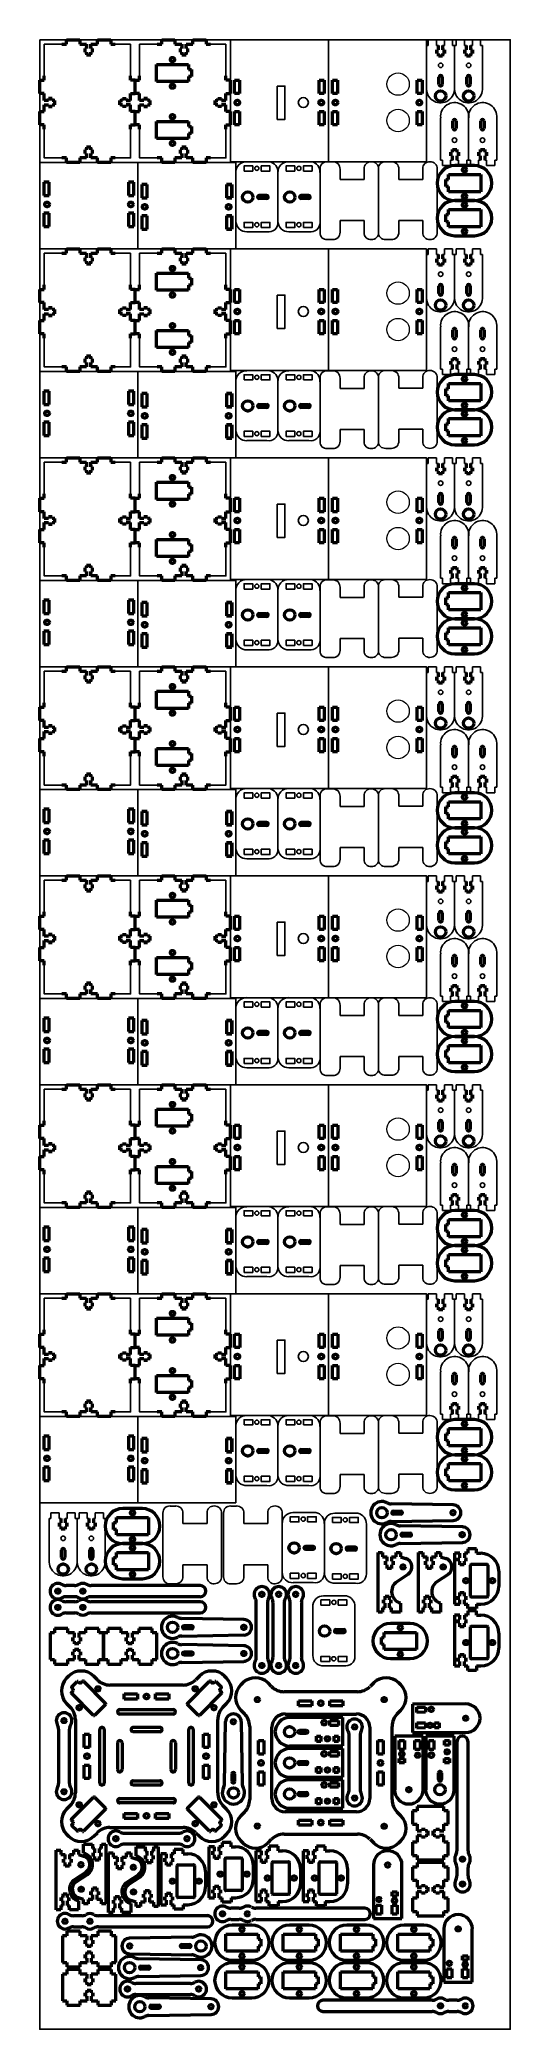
# Model space of a CAD drawing. Header units: millimetres. Extents: x 3153 to 3489, y 398 to 1818.
import ezdxf

# ---------------------------------------------------------------- set-up
doc = ezdxf.new("R2010")
doc.units = ezdxf.units.MM
doc.layers.add('Visible (ANSI)', color=7, linetype='Continuous', lineweight=50)

msp = doc.modelspace()

# ---------------------------------------------------------------- linework, layer by layer
for p, q in [((3430.7, 1814.2), (3430.7, 1818.2)), ((3430.7, 1818.2), (3436.6, 1818.2)), ((3436.6, 1818.2), (3436.6, 1814.2)), ((3442.2, 1814.2), (3442.2, 1818.2)), ((3442.2, 1818.2), (3448, 1818.2)), ((3448, 1818.2), (3448, 1814.2)), ((3450.7, 1814.2), (3450.7, 1818.2)), ((3450.7, 1818.2), (3456.6, 1818.2)), ((3456.6, 1818.2), (3456.6, 1814.2)), ((3462.2, 1814.2), (3462.2, 1818.2)), ((3462.2, 1818.2), (3468, 1818.2)), ((3468, 1818.2), (3468, 1814.2)), ((3429.4, 1814.2), (3429.4, 1782.9)), ((3430.7, 1814.2), (3429.4, 1814.2)), ((3436.6, 1814.2), (3437.9, 1814.2)), ((3442.2, 1814.2), (3440.9, 1814.2)), ((3448, 1814.2), (3449.4, 1814.2)), ((3449.4, 1784.1), (3449.4, 1814.2)), ((3449.4, 1814.2), (3449.4, 1782.9)), ((3450.7, 1814.2), (3449.4, 1814.2)), ((3456.6, 1814.2), (3457.9, 1814.2)), ((3462.2, 1814.2), (3460.9, 1814.2)), ((3468, 1814.2), (3469.4, 1814.2)), ((3469.4, 1784.1), (3469.4, 1814.2)), ((3439.5, 1762.5), (3439.5, 1732.4)), ((3459.5, 1732.4), (3459.5, 1763.7)), ((3459.5, 1762.5), (3459.5, 1732.4)), ((3479.5, 1732.4), (3479.5, 1763.7)), ((3293.4, 1723.3), (3293.4, 1688.8)), ((3317.3, 1731.2), (3301.1, 1731.2)), ((3323.4, 1687.9), (3323.4, 1724)), ((3323.4, 1723.3), (3323.4, 1688.8)), ((3347.3, 1731.2), (3331.1, 1731.2)), ((3353.4, 1726), (3353.4, 1720.5)), ((3353.4, 1687.9), (3353.4, 1724)), ((3353.4, 1720.5), (3353.4, 1694.2)), ((3362.5, 1731.1), (3358.5, 1731.1)), ((3367.7, 1718.5), (3367.7, 1725.8)), ((3384.9, 1718.5), (3367.7, 1718.5)), ((3384.9, 1726), (3384.9, 1718.5)), ((3395.2, 1726.2), (3395.2, 1720.6)), ((3395.2, 1720.5), (3395.2, 1725.8)), ((3395.2, 1720.6), (3395.2, 1694.4)), ((3395.2, 1696.2), (3395.2, 1720.5)), ((3404.4, 1731.2), (3400.3, 1731.2)), ((3409.6, 1718.6), (3409.6, 1726)), ((3426.8, 1718.6), (3409.6, 1718.6)), ((3426.8, 1726.2), (3426.8, 1718.6)), ((3437.1, 1720.6), (3437.1, 1726)), ((3437.1, 1696.3), (3437.1, 1720.6)), ((3440.8, 1732.4), (3439.5, 1732.4)), ((3440.8, 1728.4), (3440.8, 1732.4)), ((3446.6, 1728.4), (3440.8, 1728.4)), ((3446.6, 1732.4), (3446.6, 1728.4)), ((3446.6, 1732.4), (3447.9, 1732.4)), ((3452.3, 1732.4), (3451, 1732.4)), ((3452.3, 1728.4), (3452.3, 1732.4)), ((3458.2, 1728.4), (3452.3, 1728.4)), ((3458.2, 1732.4), (3459.5, 1732.4)), ((3458.2, 1732.4), (3458.2, 1728.4)), ((3460.8, 1732.4), (3459.5, 1732.4)), ((3460.8, 1728.4), (3460.8, 1732.4)), ((3466.6, 1728.4), (3460.8, 1728.4)), ((3466.6, 1732.4), (3466.6, 1728.4)), ((3466.6, 1732.4), (3467.9, 1732.4)), ((3472.3, 1732.4), (3471, 1732.4)), ((3472.3, 1728.4), (3472.3, 1732.4)), ((3478.2, 1728.4), (3472.3, 1728.4)), ((3478.2, 1732.4), (3479.5, 1732.4)), ((3478.2, 1732.4), (3478.2, 1728.4)), ((3353.4, 1680.6), (3353.4, 1696.2)), ((3395.2, 1680.8), (3395.2, 1696.3)), ((3395.2, 1696.2), (3395.2, 1680.8)), ((3437.1, 1696.3), (3437.1, 1681)), ((3301.2, 1681.2), (3315.5, 1681.2)), ((3331.2, 1681.2), (3345.5, 1681.2)), ((3384.9, 1689.2), (3367.7, 1689.2)), ((3367.7, 1689.2), (3367.7, 1680.8)), ((3384.9, 1680.6), (3384.9, 1689.2)), ((3404.4, 1675.7), (3400.3, 1675.7)), ((3426.8, 1689.3), (3409.6, 1689.3)), ((3409.6, 1689.3), (3409.6, 1681)), ((3426.8, 1680.8), (3426.8, 1689.3)), ((3362.5, 1675.6), (3358.5, 1675.6)), ((3429.4, 1665), (3429.4, 1633.7)), ((3430.7, 1665), (3429.4, 1665)), ((3430.7, 1665), (3430.7, 1669)), ((3430.7, 1669), (3436.6, 1669)), ((3436.6, 1669), (3436.6, 1665)), ((3436.6, 1665), (3437.9, 1665)), ((3442.2, 1665), (3440.9, 1665)), ((3442.2, 1665), (3442.2, 1669)), ((3442.2, 1669), (3448, 1669)), ((3448, 1669), (3448, 1665)), ((3448, 1665), (3449.4, 1665)), ((3449.4, 1634.9), (3449.4, 1665)), ((3449.4, 1665), (3449.4, 1633.7)), ((3450.7, 1665), (3449.4, 1665)), ((3450.7, 1665), (3450.7, 1669)), ((3450.7, 1669), (3456.6, 1669)), ((3456.6, 1669), (3456.6, 1665)), ((3456.6, 1665), (3457.9, 1665)), ((3462.2, 1665), (3460.9, 1665)), ((3462.2, 1665), (3462.2, 1669)), ((3462.2, 1669), (3468, 1669)), ((3468, 1669), (3468, 1665)), ((3468, 1665), (3469.4, 1665)), ((3469.4, 1634.9), (3469.4, 1665)), ((3439.5, 1613.3), (3439.5, 1583.2)), ((3459.5, 1583.2), (3459.5, 1614.5)), ((3459.5, 1613.3), (3459.5, 1583.2)), ((3479.5, 1583.2), (3479.5, 1614.5)), ((3317.3, 1582.1), (3301.1, 1582.1)), ((3347.3, 1582.1), (3331.1, 1582.1)), ((3353.4, 1576.9), (3353.4, 1571.3)), ((3362.5, 1581.9), (3358.5, 1581.9)), ((3367.7, 1569.3), (3367.7, 1576.7)), ((3384.9, 1576.9), (3384.9, 1569.3)), ((3395.2, 1577), (3395.2, 1571.5)), ((3395.2, 1571.3), (3395.2, 1576.7)), ((3404.4, 1582.1), (3400.3, 1582.1)), ((3409.6, 1569.5), (3409.6, 1576.8)), ((3426.8, 1577), (3426.8, 1569.5)), ((3437.1, 1571.5), (3437.1, 1576.8)), ((3440.8, 1583.2), (3439.5, 1583.2)), ((3440.8, 1579.2), (3440.8, 1583.2)), ((3446.6, 1579.2), (3440.8, 1579.2)), ((3446.6, 1583.2), (3446.6, 1579.2)), ((3446.6, 1583.2), (3447.9, 1583.2)), ((3452.3, 1583.2), (3451, 1583.2)), ((3452.3, 1579.2), (3452.3, 1583.2)), ((3458.2, 1579.2), (3452.3, 1579.2)), ((3458.2, 1583.2), (3459.5, 1583.2)), ((3458.2, 1583.2), (3458.2, 1579.2)), ((3460.8, 1583.2), (3459.5, 1583.2)), ((3460.8, 1579.2), (3460.8, 1583.2)), ((3466.6, 1579.2), (3460.8, 1579.2)), ((3466.6, 1583.2), (3466.6, 1579.2)), ((3466.6, 1583.2), (3467.9, 1583.2)), ((3472.3, 1583.2), (3471, 1583.2)), ((3472.3, 1579.2), (3472.3, 1583.2)), ((3478.2, 1579.2), (3472.3, 1579.2)), ((3478.2, 1583.2), (3479.5, 1583.2)), ((3478.2, 1583.2), (3478.2, 1579.2)), ((3293.4, 1574.2), (3293.4, 1539.6)), ((3323.4, 1538.8), (3323.4, 1574.8)), ((3323.4, 1574.2), (3323.4, 1539.6)), ((3353.4, 1538.8), (3353.4, 1574.8)), ((3353.4, 1571.3), (3353.4, 1545)), ((3384.9, 1569.3), (3367.7, 1569.3)), ((3395.2, 1571.5), (3395.2, 1545.2)), ((3395.2, 1547), (3395.2, 1571.3)), ((3426.8, 1569.5), (3409.6, 1569.5)), ((3437.1, 1547.2), (3437.1, 1571.5)), ((3353.4, 1531.4), (3353.4, 1547)), ((3384.9, 1540), (3367.7, 1540)), ((3367.7, 1540), (3367.7, 1531.6)), ((3384.9, 1531.4), (3384.9, 1540)), ((3395.2, 1531.6), (3395.2, 1547.2)), ((3395.2, 1547), (3395.2, 1531.6)), ((3426.8, 1540.2), (3409.6, 1540.2)), ((3409.6, 1540.2), (3409.6, 1531.8)), ((3426.8, 1531.6), (3426.8, 1540.2)), ((3437.1, 1547.2), (3437.1, 1531.8)), ((3301.2, 1532.1), (3315.5, 1532.1)), ((3331.2, 1532.1), (3345.5, 1532.1)), ((3362.5, 1526.4), (3358.5, 1526.4)), ((3404.4, 1526.6), (3400.3, 1526.6)), ((3430.7, 1515.9), (3430.7, 1519.9)), ((3430.7, 1519.9), (3436.6, 1519.9)), ((3436.6, 1519.9), (3436.6, 1515.9)), ((3442.2, 1515.9), (3442.2, 1519.9)), ((3442.2, 1519.9), (3448, 1519.9)), ((3448, 1519.9), (3448, 1515.9)), ((3450.7, 1515.9), (3450.7, 1519.9)), ((3450.7, 1519.9), (3456.6, 1519.9)), ((3456.6, 1519.9), (3456.6, 1515.9)), ((3462.2, 1515.9), (3462.2, 1519.9)), ((3462.2, 1519.9), (3468, 1519.9)), ((3468, 1519.9), (3468, 1515.9)), ((3429.4, 1515.9), (3429.4, 1484.6)), ((3430.7, 1515.9), (3429.4, 1515.9)), ((3436.6, 1515.9), (3437.9, 1515.9)), ((3442.2, 1515.9), (3440.9, 1515.9)), ((3448, 1515.9), (3449.4, 1515.9)), ((3449.4, 1485.7), (3449.4, 1515.9)), ((3449.4, 1515.9), (3449.4, 1484.6)), ((3450.7, 1515.9), (3449.4, 1515.9)), ((3456.6, 1515.9), (3457.9, 1515.9)), ((3462.2, 1515.9), (3460.9, 1515.9)), ((3468, 1515.9), (3469.4, 1515.9)), ((3469.4, 1485.7), (3469.4, 1515.9)), ((3439.5, 1464.2), (3439.5, 1434)), ((3459.5, 1434), (3459.5, 1465.3)), ((3459.5, 1464.2), (3459.5, 1434)), ((3479.5, 1434), (3479.5, 1465.3)), ((3293.4, 1425), (3293.4, 1390.4)), ((3317.3, 1432.9), (3301.1, 1432.9)), ((3323.4, 1389.6), (3323.4, 1425.7)), ((3323.4, 1425), (3323.4, 1390.4)), ((3347.3, 1432.9), (3331.1, 1432.9)), ((3353.4, 1427.7), (3353.4, 1422.1)), ((3353.4, 1389.6), (3353.4, 1425.7)), ((3353.4, 1422.1), (3353.4, 1395.9)), ((3362.5, 1432.7), (3358.5, 1432.7)), ((3367.7, 1420.1), (3367.7, 1427.5)), ((3384.9, 1420.1), (3367.7, 1420.1)), ((3384.9, 1427.7), (3384.9, 1420.1)), ((3395.2, 1427.9), (3395.2, 1422.3)), ((3395.2, 1422.1), (3395.2, 1427.5)), ((3395.2, 1422.3), (3395.2, 1396)), ((3395.2, 1397.8), (3395.2, 1422.1)), ((3404.4, 1432.9), (3400.3, 1432.9)), ((3409.6, 1420.3), (3409.6, 1427.7)), ((3426.8, 1420.3), (3409.6, 1420.3)), ((3426.8, 1427.9), (3426.8, 1420.3)), ((3437.1, 1422.3), (3437.1, 1427.7)), ((3437.1, 1398), (3437.1, 1422.3)), ((3440.8, 1434), (3439.5, 1434)), ((3440.8, 1430), (3440.8, 1434)), ((3446.6, 1430), (3440.8, 1430)), ((3446.6, 1434), (3446.6, 1430)), ((3446.6, 1434), (3447.9, 1434)), ((3452.3, 1434), (3451, 1434)), ((3452.3, 1430), (3452.3, 1434)), ((3458.2, 1430), (3452.3, 1430)), ((3458.2, 1434), (3459.5, 1434)), ((3458.2, 1434), (3458.2, 1430)), ((3460.8, 1434), (3459.5, 1434)), ((3460.8, 1430), (3460.8, 1434)), ((3466.6, 1430), (3460.8, 1430)), ((3466.6, 1434), (3466.6, 1430)), ((3466.6, 1434), (3467.9, 1434)), ((3472.3, 1434), (3471, 1434)), ((3472.3, 1430), (3472.3, 1434)), ((3478.2, 1430), (3472.3, 1430)), ((3478.2, 1434), (3479.5, 1434)), ((3478.2, 1434), (3478.2, 1430)), ((3353.4, 1382.3), (3353.4, 1397.8)), ((3395.2, 1382.4), (3395.2, 1398)), ((3395.2, 1397.8), (3395.2, 1382.5)), ((3437.1, 1398), (3437.1, 1382.6)), ((3301.2, 1382.9), (3315.5, 1382.9)), ((3331.2, 1382.9), (3345.5, 1382.9)), ((3384.9, 1390.8), (3367.7, 1390.8)), ((3367.7, 1390.8), (3367.7, 1382.5)), ((3384.9, 1382.3), (3384.9, 1390.8)), ((3404.4, 1377.4), (3400.3, 1377.4)), ((3426.8, 1391), (3409.6, 1391)), ((3409.6, 1391), (3409.6, 1382.6)), ((3426.8, 1382.4), (3426.8, 1391)), ((3362.5, 1377.2), (3358.5, 1377.2)), ((3429.4, 1366.7), (3429.4, 1335.4)), ((3430.7, 1366.7), (3429.4, 1366.7)), ((3430.7, 1366.7), (3430.7, 1370.7)), ((3430.7, 1370.7), (3436.6, 1370.7)), ((3436.6, 1370.7), (3436.6, 1366.7)), ((3436.6, 1366.7), (3437.9, 1366.7)), ((3442.2, 1366.7), (3440.9, 1366.7)), ((3442.2, 1366.7), (3442.2, 1370.7)), ((3442.2, 1370.7), (3448, 1370.7)), ((3448, 1370.7), (3448, 1366.7)), ((3448, 1366.7), (3449.4, 1366.7)), ((3449.4, 1336.6), (3449.4, 1366.7)), ((3449.4, 1366.7), (3449.4, 1335.4)), ((3450.7, 1366.7), (3449.4, 1366.7)), ((3450.7, 1366.7), (3450.7, 1370.7)), ((3450.7, 1370.7), (3456.6, 1370.7)), ((3456.6, 1370.7), (3456.6, 1366.7)), ((3456.6, 1366.7), (3457.9, 1366.7)), ((3462.2, 1366.7), (3460.9, 1366.7)), ((3462.2, 1366.7), (3462.2, 1370.7)), ((3462.2, 1370.7), (3468, 1370.7)), ((3468, 1370.7), (3468, 1366.7)), ((3468, 1366.7), (3469.4, 1366.7)), ((3469.4, 1336.6), (3469.4, 1366.7)), ((3439.5, 1315), (3439.5, 1284.8)), ((3459.5, 1284.8), (3459.5, 1316.2)), ((3459.5, 1315), (3459.5, 1284.8)), ((3479.5, 1284.8), (3479.5, 1316.2)), ((3317.3, 1283.7), (3301.1, 1283.7)), ((3347.3, 1283.7), (3331.1, 1283.7)), ((3353.4, 1278.5), (3353.4, 1273)), ((3362.5, 1283.5), (3358.5, 1283.5)), ((3367.7, 1271), (3367.7, 1278.3)), ((3384.9, 1278.5), (3384.9, 1271)), ((3395.2, 1278.7), (3395.2, 1273.1)), ((3395.2, 1273), (3395.2, 1278.3)), ((3404.4, 1283.7), (3400.3, 1283.7)), ((3409.6, 1271.1), (3409.6, 1278.5)), ((3426.8, 1278.7), (3426.8, 1271.1)), ((3437.1, 1273.1), (3437.1, 1278.5)), ((3440.8, 1284.8), (3439.5, 1284.8)), ((3440.8, 1280.8), (3440.8, 1284.8)), ((3446.6, 1280.8), (3440.8, 1280.8)), ((3446.6, 1284.8), (3446.6, 1280.8)), ((3446.6, 1284.8), (3447.9, 1284.8)), ((3452.3, 1284.8), (3451, 1284.8)), ((3452.3, 1280.8), (3452.3, 1284.8)), ((3458.2, 1280.8), (3452.3, 1280.8)), ((3458.2, 1284.8), (3459.5, 1284.8)), ((3458.2, 1284.8), (3458.2, 1280.8)), ((3460.8, 1284.8), (3459.5, 1284.8)), ((3460.8, 1280.8), (3460.8, 1284.8)), ((3466.6, 1280.8), (3460.8, 1280.8)), ((3466.6, 1284.8), (3466.6, 1280.8)), ((3466.6, 1284.8), (3467.9, 1284.8)), ((3472.3, 1284.8), (3471, 1284.8)), ((3472.3, 1280.8), (3472.3, 1284.8)), ((3478.2, 1280.8), (3472.3, 1280.8)), ((3478.2, 1284.8), (3479.5, 1284.8)), ((3478.2, 1284.8), (3478.2, 1280.8)), ((3293.4, 1275.8), (3293.4, 1241.2)), ((3323.4, 1240.4), (3323.4, 1276.5)), ((3323.4, 1275.8), (3323.4, 1241.2)), ((3353.4, 1240.4), (3353.4, 1276.5)), ((3353.4, 1273), (3353.4, 1246.7)), ((3384.9, 1271), (3367.7, 1271)), ((3395.2, 1273.1), (3395.2, 1246.8)), ((3395.2, 1248.6), (3395.2, 1273)), ((3426.8, 1271.1), (3409.6, 1271.1)), ((3437.1, 1248.8), (3437.1, 1273.1)), ((3353.4, 1233.1), (3353.4, 1248.6)), ((3384.9, 1241.6), (3367.7, 1241.6)), ((3367.7, 1241.6), (3367.7, 1233.3)), ((3384.9, 1233.1), (3384.9, 1241.6)), ((3395.2, 1233.2), (3395.2, 1248.8)), ((3395.2, 1248.6), (3395.2, 1233.3)), ((3426.8, 1241.8), (3409.6, 1241.8)), ((3409.6, 1241.8), (3409.6, 1233.4)), ((3426.8, 1233.2), (3426.8, 1241.8)), ((3437.1, 1248.8), (3437.1, 1233.4)), ((3301.2, 1233.7), (3315.5, 1233.7)), ((3331.2, 1233.7), (3345.5, 1233.7)), ((3362.5, 1228.1), (3358.5, 1228.1)), ((3404.4, 1228.2), (3400.3, 1228.2)), ((3430.7, 1217.5), (3430.7, 1221.5)), ((3430.7, 1221.5), (3436.6, 1221.5)), ((3436.6, 1221.5), (3436.6, 1217.5)), ((3442.2, 1217.5), (3442.2, 1221.5)), ((3442.2, 1221.5), (3448, 1221.5)), ((3448, 1221.5), (3448, 1217.5)), ((3450.7, 1217.5), (3450.7, 1221.5)), ((3450.7, 1221.5), (3456.6, 1221.5)), ((3456.6, 1221.5), (3456.6, 1217.5)), ((3462.2, 1217.5), (3462.2, 1221.5)), ((3462.2, 1221.5), (3468, 1221.5)), ((3468, 1221.5), (3468, 1217.5)), ((3429.4, 1217.5), (3429.4, 1186.2)), ((3430.7, 1217.5), (3429.4, 1217.5)), ((3436.6, 1217.5), (3437.9, 1217.5)), ((3442.2, 1217.5), (3440.9, 1217.5)), ((3448, 1217.5), (3449.4, 1217.5)), ((3449.4, 1187.4), (3449.4, 1217.5)), ((3449.4, 1217.5), (3449.4, 1186.2)), ((3450.7, 1217.5), (3449.4, 1217.5)), ((3456.6, 1217.5), (3457.9, 1217.5)), ((3462.2, 1217.5), (3460.9, 1217.5)), ((3468, 1217.5), (3469.4, 1217.5)), ((3469.4, 1187.4), (3469.4, 1217.5)), ((3439.5, 1165.8), (3439.5, 1135.7)), ((3459.5, 1135.7), (3459.5, 1167)), ((3459.5, 1165.8), (3459.5, 1135.7)), ((3479.5, 1135.7), (3479.5, 1167)), ((3293.4, 1126.6), (3293.4, 1092.1)), ((3317.3, 1134.5), (3301.1, 1134.5)), ((3323.4, 1091.2), (3323.4, 1127.3)), ((3323.4, 1126.6), (3323.4, 1092.1)), ((3347.3, 1134.5), (3331.1, 1134.5)), ((3353.4, 1129.3), (3353.4, 1123.8)), ((3353.4, 1091.2), (3353.4, 1127.3)), ((3353.4, 1123.8), (3353.4, 1097.5)), ((3362.5, 1134.4), (3358.5, 1134.4)), ((3367.7, 1121.8), (3367.7, 1129.1)), ((3384.9, 1129.3), (3384.9, 1121.8)), ((3395.2, 1129.5), (3395.2, 1123.9)), ((3395.2, 1123.8), (3395.2, 1129.1)), ((3395.2, 1123.9), (3395.2, 1097.7)), ((3395.2, 1099.5), (3395.2, 1123.8)), ((3404.4, 1134.5), (3400.3, 1134.5)), ((3409.6, 1121.9), (3409.6, 1129.3)), ((3426.8, 1121.9), (3409.6, 1121.9)), ((3426.8, 1129.5), (3426.8, 1121.9)), ((3437.1, 1123.9), (3437.1, 1129.3)), ((3437.1, 1099.6), (3437.1, 1123.9)), ((3440.8, 1135.7), (3439.5, 1135.7)), ((3440.8, 1131.7), (3440.8, 1135.7)), ((3446.6, 1131.7), (3440.8, 1131.7)), ((3446.6, 1135.7), (3446.6, 1131.7)), ((3446.6, 1135.7), (3447.9, 1135.7)), ((3452.3, 1135.7), (3451, 1135.7)), ((3452.3, 1131.7), (3452.3, 1135.7)), ((3458.2, 1131.7), (3452.3, 1131.7)), ((3458.2, 1135.7), (3459.5, 1135.7)), ((3458.2, 1135.7), (3458.2, 1131.7)), ((3460.8, 1135.7), (3459.5, 1135.7)), ((3460.8, 1131.7), (3460.8, 1135.7)), ((3466.6, 1131.7), (3460.8, 1131.7)), ((3466.6, 1135.7), (3466.6, 1131.7)), ((3466.6, 1135.7), (3467.9, 1135.7)), ((3472.3, 1135.7), (3471, 1135.7)), ((3472.3, 1131.7), (3472.3, 1135.7)), ((3478.2, 1131.7), (3472.3, 1131.7)), ((3478.2, 1135.7), (3479.5, 1135.7)), ((3478.2, 1135.7), (3478.2, 1131.7)), ((3384.9, 1121.8), (3367.7, 1121.8)), ((3353.4, 1083.9), (3353.4, 1099.5)), ((3395.2, 1084.1), (3395.2, 1099.6)), ((3395.2, 1099.5), (3395.2, 1084.1)), ((3437.1, 1099.6), (3437.1, 1084.3)), ((3301.2, 1084.5), (3315.5, 1084.5)), ((3331.2, 1084.5), (3345.5, 1084.5)), ((3384.9, 1092.5), (3367.7, 1092.5)), ((3367.7, 1092.5), (3367.7, 1084.1)), ((3384.9, 1083.9), (3384.9, 1092.5)), ((3426.8, 1092.6), (3409.6, 1092.6)), ((3409.6, 1092.6), (3409.6, 1084.3)), ((3426.8, 1084.1), (3426.8, 1092.6)), ((3362.5, 1078.9), (3358.5, 1078.9)), ((3404.4, 1079.1), (3400.3, 1079.1)), ((3429.4, 1068.4), (3429.4, 1037)), ((3430.7, 1068.4), (3429.4, 1068.4)), ((3430.7, 1068.4), (3430.7, 1072.4)), ((3430.7, 1072.4), (3436.6, 1072.4)), ((3436.6, 1072.4), (3436.6, 1068.4)), ((3436.6, 1068.4), (3437.9, 1068.4)), ((3442.2, 1068.4), (3440.9, 1068.4)), ((3442.2, 1068.4), (3442.2, 1072.4)), ((3442.2, 1072.4), (3448, 1072.4)), ((3448, 1072.4), (3448, 1068.4)), ((3448, 1068.4), (3449.4, 1068.4)), ((3449.4, 1038.2), (3449.4, 1068.4)), ((3449.4, 1068.4), (3449.4, 1037)), ((3450.7, 1068.4), (3449.4, 1068.4)), ((3450.7, 1068.4), (3450.7, 1072.4)), ((3450.7, 1072.4), (3456.6, 1072.4)), ((3456.6, 1072.4), (3456.6, 1068.4)), ((3456.6, 1068.4), (3457.9, 1068.4)), ((3462.2, 1068.4), (3460.9, 1068.4)), ((3462.2, 1068.4), (3462.2, 1072.4)), ((3462.2, 1072.4), (3468, 1072.4)), ((3468, 1072.4), (3468, 1068.4)), ((3468, 1068.4), (3469.4, 1068.4)), ((3469.4, 1038.2), (3469.4, 1068.4)), ((3439.5, 1016.6), (3439.5, 986.5)), ((3459.5, 986.5), (3459.5, 1017.8)), ((3459.5, 1016.6), (3459.5, 986.5)), ((3479.5, 986.5), (3479.5, 1017.8)), ((3317.3, 985.4), (3301.1, 985.4)), ((3347.3, 985.4), (3331.1, 985.4)), ((3353.4, 980.2), (3353.4, 974.6)), ((3362.5, 985.2), (3358.5, 985.2)), ((3367.7, 972.6), (3367.7, 980)), ((3384.9, 980.2), (3384.9, 972.6)), ((3395.2, 980.3), (3395.2, 974.8)), ((3395.2, 974.6), (3395.2, 980)), ((3404.4, 985.4), (3400.3, 985.4)), ((3409.6, 972.8), (3409.6, 980.1)), ((3426.8, 980.3), (3426.8, 972.8)), ((3437.1, 974.8), (3437.1, 980.1)), ((3440.8, 986.5), (3439.5, 986.5)), ((3440.8, 982.5), (3440.8, 986.5)), ((3446.6, 982.5), (3440.8, 982.5)), ((3446.6, 986.5), (3446.6, 982.5)), ((3446.6, 986.5), (3447.9, 986.5)), ((3452.3, 986.5), (3451, 986.5)), ((3452.3, 982.5), (3452.3, 986.5)), ((3458.2, 982.5), (3452.3, 982.5)), ((3458.2, 986.5), (3459.5, 986.5)), ((3458.2, 986.5), (3458.2, 982.5)), ((3460.8, 986.5), (3459.5, 986.5)), ((3460.8, 982.5), (3460.8, 986.5)), ((3466.6, 982.5), (3460.8, 982.5)), ((3466.6, 986.5), (3466.6, 982.5)), ((3466.6, 986.5), (3467.9, 986.5)), ((3472.3, 986.5), (3471, 986.5)), ((3472.3, 982.5), (3472.3, 986.5)), ((3478.2, 982.5), (3472.3, 982.5)), ((3478.2, 986.5), (3479.5, 986.5)), ((3478.2, 986.5), (3478.2, 982.5)), ((3293.4, 977.5), (3293.4, 942.9)), ((3323.4, 942.1), (3323.4, 978.2)), ((3323.4, 977.5), (3323.4, 942.9)), ((3353.4, 942.1), (3353.4, 978.2)), ((3353.4, 974.6), (3353.4, 948.3)), ((3384.9, 972.6), (3367.7, 972.6)), ((3395.2, 974.8), (3395.2, 948.5)), ((3395.2, 950.3), (3395.2, 974.6)), ((3426.8, 972.8), (3409.6, 972.8)), ((3437.1, 950.5), (3437.1, 974.8)), ((3353.4, 934.7), (3353.4, 950.3)), ((3384.9, 943.3), (3367.7, 943.3)), ((3367.7, 943.3), (3367.7, 934.9)), ((3384.9, 934.7), (3384.9, 943.3)), ((3395.2, 934.9), (3395.2, 950.5)), ((3395.2, 950.3), (3395.2, 934.9)), ((3426.8, 943.5), (3409.6, 943.5)), ((3409.6, 943.5), (3409.6, 935.1)), ((3426.8, 934.9), (3426.8, 943.5)), ((3437.1, 950.5), (3437.1, 935.1)), ((3301.2, 935.4), (3315.5, 935.4)), ((3331.2, 935.4), (3345.5, 935.4)), ((3362.5, 929.7), (3358.5, 929.7)), ((3404.4, 929.9), (3400.3, 929.9)), ((3430.7, 919.2), (3430.7, 923.2)), ((3430.7, 923.2), (3436.6, 923.2)), ((3436.6, 923.2), (3436.6, 919.2)), ((3442.2, 919.2), (3442.2, 923.2)), ((3442.2, 923.2), (3448, 923.2)), ((3448, 923.2), (3448, 919.2)), ((3450.7, 919.2), (3450.7, 923.2)), ((3450.7, 923.2), (3456.6, 923.2)), ((3456.6, 923.2), (3456.6, 919.2)), ((3462.2, 919.2), (3462.2, 923.2)), ((3462.2, 923.2), (3468, 923.2)), ((3468, 923.2), (3468, 919.2)), ((3429.4, 919.2), (3429.4, 887.9)), ((3430.7, 919.2), (3429.4, 919.2)), ((3436.6, 919.2), (3437.9, 919.2)), ((3442.2, 919.2), (3441, 919.2)), ((3448, 919.2), (3449.4, 919.2)), ((3449.4, 889), (3449.4, 919.2)), ((3449.4, 919.2), (3449.4, 887.9)), ((3450.7, 919.2), (3449.4, 919.2)), ((3456.6, 919.2), (3457.9, 919.2)), ((3462.2, 919.2), (3461, 919.2)), ((3468, 919.2), (3469.4, 919.2)), ((3469.4, 889), (3469.4, 919.2)), ((3439.5, 867.5), (3439.5, 837.3)), ((3459.5, 837.3), (3459.5, 868.6)), ((3459.5, 867.5), (3459.5, 837.3)), ((3479.5, 837.3), (3479.5, 868.6)), ((3293.4, 828.3), (3293.4, 793.7)), ((3317.3, 836.2), (3301.1, 836.2)), ((3323.4, 792.9), (3323.4, 829)), ((3323.4, 828.3), (3323.4, 793.7)), ((3347.3, 836.2), (3331.1, 836.2)), ((3353.4, 831), (3353.4, 825.4)), ((3353.4, 792.9), (3353.4, 829)), ((3353.4, 825.4), (3353.4, 799.2)), ((3362.5, 836), (3358.5, 836)), ((3367.7, 823.4), (3367.7, 830.8)), ((3384.9, 831), (3384.9, 823.4)), ((3395.2, 831.2), (3395.2, 825.6)), ((3395.2, 825.4), (3395.2, 830.8)), ((3395.2, 825.6), (3395.2, 799.3)), ((3395.2, 801.1), (3395.2, 825.4)), ((3404.4, 836.2), (3400.3, 836.2)), ((3409.6, 823.6), (3409.6, 831)), ((3426.8, 831.2), (3426.8, 823.6)), ((3437.1, 825.6), (3437.1, 831)), ((3437.1, 801.3), (3437.1, 825.6)), ((3440.8, 837.3), (3439.5, 837.3)), ((3440.8, 833.3), (3440.8, 837.3)), ((3446.6, 833.3), (3440.8, 833.3)), ((3446.6, 837.3), (3446.6, 833.3)), ((3446.6, 837.3), (3447.9, 837.3)), ((3452.3, 837.3), (3451, 837.3)), ((3452.3, 833.3), (3452.3, 837.3)), ((3458.2, 833.3), (3452.3, 833.3)), ((3458.2, 837.3), (3459.5, 837.3)), ((3458.2, 837.3), (3458.2, 833.3)), ((3460.8, 837.3), (3459.5, 837.3)), ((3460.8, 833.3), (3460.8, 837.3)), ((3466.6, 833.3), (3460.8, 833.3)), ((3466.6, 837.3), (3466.6, 833.3)), ((3466.6, 837.3), (3467.9, 837.3)), ((3472.3, 837.3), (3471, 837.3)), ((3472.3, 833.3), (3472.3, 837.3)), ((3478.2, 833.3), (3472.3, 833.3)), ((3478.2, 837.3), (3479.5, 837.3)), ((3478.2, 837.3), (3478.2, 833.3)), ((3384.9, 823.4), (3367.7, 823.4)), ((3426.8, 823.6), (3409.6, 823.6)), ((3353.4, 785.6), (3353.4, 801.1)), ((3395.2, 785.7), (3395.2, 801.3)), ((3395.2, 801.1), (3395.2, 785.8)), ((3437.1, 801.3), (3437.1, 785.9)), ((3301.2, 786.2), (3315.5, 786.2)), ((3331.2, 786.2), (3345.5, 786.2)), ((3384.9, 794.1), (3367.7, 794.1)), ((3367.7, 794.1), (3367.7, 785.8)), ((3384.9, 785.6), (3384.9, 794.1)), ((3426.8, 794.3), (3409.6, 794.3)), ((3409.6, 794.3), (3409.6, 785.9)), ((3426.8, 785.7), (3426.8, 794.3)), ((3250.4, 771.6), (3246.4, 771.6)), ((3293.8, 771.6), (3289.7, 771.6)), ((3350.4, 767), (3334.1, 767)), ((3362.5, 780.5), (3358.5, 780.5)), ((3404.4, 780.7), (3400.3, 780.7)), ((3160, 762.8), (3160, 731.5)), ((3161.3, 762.8), (3160, 762.8)), ((3161.3, 762.8), (3161.3, 766.8)), ((3161.3, 766.8), (3167.3, 766.8)), ((3167.3, 766.8), (3167.3, 762.8)), ((3167.3, 762.8), (3168.6, 762.8)), ((3172.9, 762.8), (3171.6, 762.8)), ((3172.9, 762.8), (3172.9, 766.8)), ((3172.9, 766.8), (3178.7, 766.8)), ((3178.7, 766.8), (3178.7, 762.8)), ((3178.7, 762.8), (3180, 762.8)), ((3180, 732.7), (3180, 762.8)), ((3180.1, 762.8), (3180.1, 731.5)), ((3181.4, 762.8), (3180.1, 762.8)), ((3181.4, 762.8), (3181.4, 766.8)), ((3181.4, 766.8), (3187.3, 766.8)), ((3187.3, 766.8), (3187.3, 762.8)), ((3187.3, 762.8), (3188.6, 762.8)), ((3193, 762.8), (3191.7, 762.8)), ((3193, 762.8), (3193, 766.8)), ((3193, 766.8), (3198.8, 766.8)), ((3198.8, 766.8), (3198.8, 762.8)), ((3198.8, 762.8), (3200.1, 762.8)), ((3200.1, 732.7), (3200.1, 762.8)), ((3241.3, 766.6), (3241.3, 761.1)), ((3241.3, 761.1), (3241.3, 734.8)), ((3255.6, 759.1), (3255.6, 766.4)), ((3272.8, 759.1), (3255.6, 759.1)), ((3272.8, 766.6), (3272.8, 759.1)), ((3283.1, 761.1), (3283.1, 766.4)), ((3283.1, 736.8), (3283.1, 761.1)), ((3284.6, 766.6), (3284.6, 761.1)), ((3284.6, 761.1), (3284.6, 734.8)), ((3299, 759.1), (3299, 766.4)), ((3316.2, 759.1), (3299, 759.1)), ((3316.2, 766.6), (3316.2, 759.1)), ((3326.5, 761.1), (3326.5, 766.4)), ((3326.5, 736.8), (3326.5, 761.1)), ((3326.5, 759.1), (3326.5, 724.5)), ((3356.5, 723.7), (3356.5, 759.8)), ((3356.5, 758.6), (3356.5, 724.1)), ((3380.4, 766.5), (3364.1, 766.5)), ((3386.5, 723.2), (3386.5, 759.3)), ((3241.3, 721.2), (3241.3, 736.8)), ((3272.8, 729.8), (3255.6, 729.8)), ((3255.6, 729.8), (3255.6, 721.4)), ((3272.8, 721.2), (3272.8, 729.8)), ((3283.1, 736.8), (3283.1, 721.4)), ((3284.6, 721.2), (3284.6, 736.8)), ((3316.2, 729.8), (3299, 729.8)), ((3299, 729.8), (3299, 721.4)), ((3316.2, 721.2), (3316.2, 729.8)), ((3326.5, 736.8), (3326.5, 721.4)), ((3250.4, 716.2), (3246.4, 716.2)), ((3293.8, 716.2), (3289.7, 716.2)), ((3334.3, 717), (3348.6, 717)), ((3364.3, 716.5), (3378.6, 716.5)), ((3348.3, 699.7), (3348.3, 665.1)), ((3372.3, 707.6), (3356, 707.6)), ((3378.3, 664.3), (3378.3, 700.4)), ((3356.1, 657.6), (3370.4, 657.6))]:
    msp.add_line(p, q)
at = {"color": 114, "true_color": 0x139b48}
msp.add_lwpolyline([(3153.4, 1818.2), (3489.2, 1818.2), (3489.2, 398.2), (3153.4, 398.2)], close=True, dxfattribs=at)
for points in [[(3289.4, 1818.2), (3359.4, 1818.2), (3359.4, 1731.2), (3289.4, 1731.2)], [(3359.4, 1818.2), (3429.4, 1818.2), (3429.4, 1731.2), (3359.4, 1731.2)], [(3322.9, 1785.2), (3328.3, 1785.2), (3328.3, 1761.4), (3322.9, 1761.4)], [(3223.4, 1730.7), (3153.4, 1730.7), (3153.4, 1669), (3223.4, 1669)], [(3293.4, 1669), (3223.4, 1669), (3223.4, 1730.7), (3293.4, 1730.7)], [(3299.2, 1724.5), (3305.4, 1724.5), (3305.4, 1728.2), (3299.2, 1728.2)], [(3311.5, 1724.5), (3317.7, 1724.5), (3317.7, 1728.2), (3311.5, 1728.2)], [(3329.2, 1724.5), (3335.4, 1724.5), (3335.4, 1728.2), (3329.2, 1728.2)], [(3341.5, 1724.5), (3347.7, 1724.5), (3347.7, 1728.2), (3341.5, 1728.2)], [(3299.2, 1684.2), (3305.4, 1684.2), (3305.4, 1687.9), (3299.2, 1687.9)], [(3311.5, 1684.2), (3317.7, 1684.2), (3317.7, 1687.9), (3311.5, 1687.9)], [(3329.2, 1684.2), (3335.4, 1684.2), (3335.4, 1687.9), (3329.2, 1687.9)], [(3341.5, 1684.2), (3347.7, 1684.2), (3347.7, 1687.9), (3341.5, 1687.9)], [(3289.4, 1669), (3359.4, 1669), (3359.4, 1582.1), (3289.4, 1582.1)], [(3359.4, 1669), (3429.4, 1669), (3429.4, 1582.1), (3359.4, 1582.1)], [(3322.9, 1636), (3328.3, 1636), (3328.3, 1612.2), (3322.9, 1612.2)], [(3223.4, 1581.5), (3153.4, 1581.5), (3153.4, 1519.9), (3223.4, 1519.9)], [(3293.4, 1519.9), (3223.4, 1519.9), (3223.4, 1581.5), (3293.4, 1581.5)], [(3299.2, 1575.4), (3305.4, 1575.4), (3305.4, 1579.1), (3299.2, 1579.1)], [(3311.5, 1575.4), (3317.7, 1575.4), (3317.7, 1579.1), (3311.5, 1579.1)], [(3329.2, 1575.4), (3335.4, 1575.4), (3335.4, 1579.1), (3329.2, 1579.1)], [(3341.5, 1575.4), (3347.7, 1575.4), (3347.7, 1579.1), (3341.5, 1579.1)], [(3299.2, 1535.1), (3305.4, 1535.1), (3305.4, 1538.8), (3299.2, 1538.8)], [(3311.5, 1535.1), (3317.7, 1535.1), (3317.7, 1538.8), (3311.5, 1538.8)], [(3329.2, 1535.1), (3335.4, 1535.1), (3335.4, 1538.8), (3329.2, 1538.8)], [(3341.5, 1535.1), (3347.7, 1535.1), (3347.7, 1538.8), (3341.5, 1538.8)], [(3289.4, 1519.9), (3359.4, 1519.9), (3359.4, 1432.9), (3289.4, 1432.9)], [(3359.4, 1519.9), (3429.4, 1519.9), (3429.4, 1432.9), (3359.4, 1432.9)], [(3322.9, 1486.8), (3328.3, 1486.8), (3328.3, 1463), (3322.9, 1463)], [(3223.4, 1432.3), (3153.4, 1432.3), (3153.4, 1370.7), (3223.4, 1370.7)], [(3293.4, 1370.7), (3223.4, 1370.7), (3223.4, 1432.3), (3293.4, 1432.3)], [(3299.2, 1426.2), (3305.4, 1426.2), (3305.4, 1429.9), (3299.2, 1429.9)], [(3311.5, 1426.2), (3317.7, 1426.2), (3317.7, 1429.9), (3311.5, 1429.9)], [(3329.2, 1426.2), (3335.4, 1426.2), (3335.4, 1429.9), (3329.2, 1429.9)], [(3341.5, 1426.2), (3347.7, 1426.2), (3347.7, 1429.9), (3341.5, 1429.9)], [(3299.2, 1385.9), (3305.4, 1385.9), (3305.4, 1389.6), (3299.2, 1389.6)], [(3311.5, 1385.9), (3317.7, 1385.9), (3317.7, 1389.6), (3311.5, 1389.6)], [(3329.2, 1385.9), (3335.4, 1385.9), (3335.4, 1389.6), (3329.2, 1389.6)], [(3341.5, 1385.9), (3347.7, 1385.9), (3347.7, 1389.6), (3341.5, 1389.6)], [(3289.4, 1370.7), (3359.4, 1370.7), (3359.4, 1283.7), (3289.4, 1283.7)], [(3359.4, 1370.7), (3429.4, 1370.7), (3429.4, 1283.7), (3359.4, 1283.7)], [(3322.9, 1337.6), (3328.3, 1337.6), (3328.3, 1313.8), (3322.9, 1313.8)], [(3223.4, 1283.2), (3153.4, 1283.2), (3153.4, 1221.5), (3223.4, 1221.5)], [(3293.4, 1221.5), (3223.4, 1221.5), (3223.4, 1283.2), (3293.4, 1283.2)], [(3299.2, 1277), (3305.4, 1277), (3305.4, 1280.7), (3299.2, 1280.7)], [(3311.5, 1277), (3317.7, 1277), (3317.7, 1280.7), (3311.5, 1280.7)], [(3329.2, 1277), (3335.4, 1277), (3335.4, 1280.7), (3329.2, 1280.7)], [(3341.5, 1277), (3347.7, 1277), (3347.7, 1280.7), (3341.5, 1280.7)], [(3299.2, 1236.7), (3305.4, 1236.7), (3305.4, 1240.4), (3299.2, 1240.4)], [(3311.5, 1236.7), (3317.7, 1236.7), (3317.7, 1240.4), (3311.5, 1240.4)], [(3329.2, 1236.7), (3335.4, 1236.7), (3335.4, 1240.4), (3329.2, 1240.4)], [(3341.5, 1236.7), (3347.7, 1236.7), (3347.7, 1240.4), (3341.5, 1240.4)], [(3289.4, 1221.5), (3359.4, 1221.5), (3359.4, 1134.5), (3289.4, 1134.5)], [(3359.4, 1221.5), (3429.4, 1221.5), (3429.4, 1134.5), (3359.4, 1134.5)], [(3322.9, 1188.5), (3328.3, 1188.5), (3328.3, 1164.7), (3322.9, 1164.7)], [(3223.4, 1134), (3153.4, 1134), (3153.4, 1072.4), (3223.4, 1072.4)], [(3293.4, 1072.4), (3223.4, 1072.4), (3223.4, 1134), (3293.4, 1134)], [(3299.2, 1127.8), (3305.4, 1127.8), (3305.4, 1131.5), (3299.2, 1131.5)], [(3311.5, 1127.8), (3317.7, 1127.8), (3317.7, 1131.5), (3311.5, 1131.5)], [(3329.2, 1127.8), (3335.4, 1127.8), (3335.4, 1131.5), (3329.2, 1131.5)], [(3341.5, 1127.8), (3347.7, 1127.8), (3347.7, 1131.5), (3341.5, 1131.5)], [(3299.2, 1087.5), (3305.4, 1087.5), (3305.4, 1091.2), (3299.2, 1091.2)], [(3311.5, 1087.5), (3317.7, 1087.5), (3317.7, 1091.2), (3311.5, 1091.2)], [(3329.2, 1087.5), (3335.4, 1087.5), (3335.4, 1091.2), (3329.2, 1091.2)], [(3341.5, 1087.5), (3347.7, 1087.5), (3347.7, 1091.2), (3341.5, 1091.2)], [(3289.4, 1072.4), (3359.4, 1072.4), (3359.4, 985.4), (3289.4, 985.4)], [(3359.4, 1072.4), (3429.4, 1072.4), (3429.4, 985.4), (3359.4, 985.4)], [(3322.9, 1039.3), (3328.3, 1039.3), (3328.3, 1015.5), (3322.9, 1015.5)], [(3223.4, 984.8), (3153.4, 984.8), (3153.4, 923.2), (3223.4, 923.2)], [(3293.4, 923.2), (3223.4, 923.2), (3223.4, 984.8), (3293.4, 984.8)], [(3299.2, 978.7), (3305.4, 978.7), (3305.4, 982.4), (3299.2, 982.4)], [(3311.5, 978.7), (3317.7, 978.7), (3317.7, 982.4), (3311.5, 982.4)], [(3329.2, 978.7), (3335.4, 978.7), (3335.4, 982.4), (3329.2, 982.4)], [(3341.5, 978.7), (3347.7, 978.7), (3347.7, 982.4), (3341.5, 982.4)], [(3299.2, 938.4), (3305.4, 938.4), (3305.4, 942.1), (3299.2, 942.1)], [(3311.5, 938.4), (3317.7, 938.4), (3317.7, 942.1), (3311.5, 942.1)], [(3329.2, 938.4), (3335.4, 938.4), (3335.4, 942.1), (3329.2, 942.1)], [(3341.5, 938.4), (3347.7, 938.4), (3347.7, 942.1), (3341.5, 942.1)], [(3289.4, 923.2), (3359.4, 923.2), (3359.4, 836.2), (3289.4, 836.2)], [(3359.4, 923.2), (3429.4, 923.2), (3429.4, 836.2), (3359.4, 836.2)], [(3322.9, 890.1), (3328.3, 890.1), (3328.3, 866.3), (3322.9, 866.3)], [(3223.4, 835.6), (3153.4, 835.6), (3153.4, 774), (3223.4, 774)], [(3293.4, 774), (3223.4, 774), (3223.4, 835.6), (3293.4, 835.6)], [(3299.2, 829.5), (3305.4, 829.5), (3305.4, 833.2), (3299.2, 833.2)], [(3311.5, 829.5), (3317.7, 829.5), (3317.7, 833.2), (3311.5, 833.2)], [(3329.2, 829.5), (3335.4, 829.5), (3335.4, 833.2), (3329.2, 833.2)], [(3341.5, 829.5), (3347.7, 829.5), (3347.7, 833.2), (3341.5, 833.2)], [(3299.2, 789.2), (3305.4, 789.2), (3305.4, 792.9), (3299.2, 792.9)], [(3311.5, 789.2), (3317.7, 789.2), (3317.7, 792.9), (3311.5, 792.9)], [(3329.2, 789.2), (3335.4, 789.2), (3335.4, 792.9), (3329.2, 792.9)], [(3341.5, 789.2), (3347.7, 789.2), (3347.7, 792.9), (3341.5, 792.9)], [(3332.2, 760.3), (3338.4, 760.3), (3338.4, 764), (3332.2, 764)], [(3344.5, 760.3), (3350.7, 760.3), (3350.7, 764), (3344.5, 764)], [(3362.2, 759.8), (3368.4, 759.8), (3368.4, 763.5), (3362.2, 763.5)], [(3374.5, 759.8), (3380.7, 759.8), (3380.7, 763.5), (3374.5, 763.5)], [(3332.2, 720), (3338.4, 720), (3338.4, 723.7), (3332.2, 723.7)], [(3344.5, 720), (3350.7, 720), (3350.7, 723.7), (3344.5, 723.7)], [(3362.2, 719.5), (3368.4, 719.5), (3368.4, 723.2), (3362.2, 723.2)], [(3374.5, 719.5), (3380.7, 719.5), (3380.7, 723.2), (3374.5, 723.2)], [(3354.1, 700.9), (3360.3, 700.9), (3360.3, 704.6), (3354.1, 704.6)], [(3366.4, 700.9), (3372.6, 700.9), (3372.6, 704.6), (3366.4, 704.6)], [(3354.1, 660.6), (3360.3, 660.6), (3360.3, 664.3), (3354.1, 664.3)], [(3366.4, 660.6), (3372.6, 660.6), (3372.6, 664.3), (3366.4, 664.3)]]:
    msp.add_lwpolyline(points, close=True)
for points in [[(3156.6, 1815), (3172.4, 1815)], [(3156.6, 1789.3), (3156.6, 1815)], [(3204.1, 1815), (3218.2, 1815)], [(3218.2, 1815), (3218.2, 1789.3)], [(3224.6, 1815), (3240.4, 1815)], [(3224.6, 1789.3), (3224.6, 1815)], [(3272.1, 1815), (3286.2, 1815)], [(3286.2, 1815), (3286.2, 1789.3)], [(3172.4, 1733.9), (3156.6, 1733.9), (3156.6, 1757.6)], [(3218.2, 1757.6), (3218.2, 1733.9), (3204.1, 1733.9)], [(3240.4, 1733.9), (3224.6, 1733.9), (3224.6, 1757.6)], [(3286.2, 1757.6), (3286.2, 1733.9), (3272.1, 1733.9)], [(3156.6, 1665.9), (3172.4, 1665.9)], [(3156.6, 1640.1), (3156.6, 1665.9)], [(3204.1, 1665.9), (3218.2, 1665.9)], [(3218.2, 1665.9), (3218.2, 1640.1)], [(3224.6, 1665.9), (3240.4, 1665.9)], [(3224.6, 1640.1), (3224.6, 1665.9)], [(3272.1, 1665.9), (3286.2, 1665.9)], [(3286.2, 1665.9), (3286.2, 1640.1)], [(3172.4, 1584.7), (3156.6, 1584.7), (3156.6, 1608.4)], [(3218.2, 1608.4), (3218.2, 1584.7), (3204.1, 1584.7)], [(3240.4, 1584.7), (3224.6, 1584.7), (3224.6, 1608.4)], [(3286.2, 1608.4), (3286.2, 1584.7), (3272.1, 1584.7)], [(3156.6, 1516.7), (3172.4, 1516.7)], [(3156.6, 1491), (3156.6, 1516.7)], [(3204.1, 1516.7), (3218.2, 1516.7)], [(3218.2, 1516.7), (3218.2, 1491)], [(3224.6, 1516.7), (3240.4, 1516.7)], [(3224.6, 1491), (3224.6, 1516.7)], [(3272.1, 1516.7), (3286.2, 1516.7)], [(3286.2, 1516.7), (3286.2, 1491)], [(3172.4, 1435.5), (3156.6, 1435.5), (3156.6, 1459.2)], [(3218.2, 1459.2), (3218.2, 1435.5), (3204.1, 1435.5)], [(3240.4, 1435.5), (3224.6, 1435.5), (3224.6, 1459.2)], [(3286.2, 1459.2), (3286.2, 1435.5), (3272.1, 1435.5)], [(3156.6, 1367.5), (3172.4, 1367.5)], [(3156.6, 1341.8), (3156.6, 1367.5)], [(3204.1, 1367.5), (3218.2, 1367.5)], [(3218.2, 1367.5), (3218.2, 1341.8)], [(3224.6, 1367.5), (3240.4, 1367.5)], [(3224.6, 1341.8), (3224.6, 1367.5)], [(3272.1, 1367.5), (3286.2, 1367.5)], [(3286.2, 1367.5), (3286.2, 1341.8)], [(3172.4, 1286.3), (3156.6, 1286.3), (3156.6, 1310)], [(3218.2, 1310), (3218.2, 1286.3), (3204.1, 1286.3)], [(3240.4, 1286.3), (3224.6, 1286.3), (3224.6, 1310)], [(3286.2, 1310), (3286.2, 1286.3), (3272.1, 1286.3)], [(3156.6, 1218.3), (3172.4, 1218.4)], [(3156.6, 1192.6), (3156.6, 1218.3)], [(3204.1, 1218.4), (3218.2, 1218.4)], [(3218.2, 1218.4), (3218.2, 1192.6)], [(3224.6, 1218.3), (3240.4, 1218.4)], [(3224.6, 1192.6), (3224.6, 1218.3)], [(3272.1, 1218.4), (3286.2, 1218.4)], [(3286.2, 1218.4), (3286.2, 1192.6)], [(3172.4, 1137.2), (3156.6, 1137.2), (3156.6, 1160.9)], [(3218.2, 1160.9), (3218.2, 1137.2), (3204.1, 1137.2)], [(3240.4, 1137.2), (3224.6, 1137.2), (3224.6, 1160.9)], [(3286.2, 1160.9), (3286.2, 1137.2), (3272.1, 1137.2)], [(3156.6, 1069.2), (3172.4, 1069.2)], [(3156.6, 1043.4), (3156.6, 1069.2)], [(3204.1, 1069.2), (3218.2, 1069.2)], [(3218.2, 1069.2), (3218.2, 1043.4)], [(3224.6, 1069.2), (3240.4, 1069.2)], [(3224.6, 1043.4), (3224.6, 1069.2)], [(3272.1, 1069.2), (3286.2, 1069.2)], [(3286.2, 1069.2), (3286.2, 1043.4)], [(3172.4, 988), (3156.6, 988), (3156.6, 1011.7)], [(3218.2, 1011.7), (3218.2, 988), (3204.1, 988)], [(3240.4, 988), (3224.6, 988), (3224.6, 1011.7)], [(3286.2, 1011.7), (3286.2, 988), (3272.1, 988)], [(3156.6, 920), (3172.4, 920)], [(3156.6, 894.3), (3156.6, 920)], [(3204.1, 920), (3218.2, 920)], [(3218.2, 920), (3218.2, 894.3)], [(3224.6, 920), (3240.4, 920)], [(3224.6, 894.3), (3224.6, 920)], [(3272.1, 920), (3286.2, 920)], [(3286.2, 920), (3286.2, 894.3)], [(3172.4, 838.8), (3156.6, 838.8), (3156.6, 862.5)], [(3218.2, 862.5), (3218.2, 838.8), (3204.1, 838.8)], [(3240.4, 838.8), (3224.6, 838.8), (3224.6, 862.5)], [(3286.2, 862.5), (3286.2, 838.8), (3272.1, 838.8)]]:
    msp.add_lwpolyline(points)
at = {"color": 7, "linetype": 'Continuous', "lineweight": 15}
for centre in [(3409.1, 1786.6), (3409.1, 1760.6), (3409.1, 1637.4), (3409.1, 1611.4), (3409.1, 1488.2), (3409.1, 1462.2), (3409.1, 1339.1), (3409.1, 1313.1), (3409.1, 1189.9), (3409.1, 1163.9), (3409.1, 1040.7), (3409.1, 1014.7), (3409.1, 891.6), (3409.1, 865.6)]:
    msp.add_circle(centre, 8, dxfattribs=at)
for centre, radius in [((3439.5, 1800), 1.6), ((3459.5, 1800), 1.6), ((3341.5, 1773.4), 3.6), ((3449.4, 1746.6), 1.6), ((3469.4, 1746.6), 1.6), ((3308.3, 1726.5), 1.5), ((3338.3, 1726.5), 1.5), ((3308.3, 1686.2), 1.5), ((3338.3, 1686.2), 1.5), ((3439.5, 1650.9), 1.6), ((3459.5, 1650.9), 1.6), ((3341.5, 1624.3), 3.6), ((3449.4, 1597.4), 1.6), ((3469.4, 1597.4), 1.6), ((3308.3, 1577.3), 1.5), ((3338.3, 1577.3), 1.5), ((3308.3, 1537.1), 1.5), ((3338.3, 1537.1), 1.5), ((3439.5, 1501.7), 1.6), ((3459.5, 1501.7), 1.6), ((3341.5, 1475.1), 3.6), ((3449.4, 1448.2), 1.6), ((3469.4, 1448.2), 1.6), ((3308.3, 1428.2), 1.5), ((3338.3, 1428.2), 1.5), ((3308.3, 1387.9), 1.5), ((3338.3, 1387.9), 1.5), ((3439.5, 1352.5), 1.6), ((3459.5, 1352.5), 1.6), ((3341.5, 1325.9), 3.6), ((3449.4, 1299), 1.6), ((3469.4, 1299), 1.6), ((3308.3, 1279), 1.5), ((3338.3, 1279), 1.5), ((3308.3, 1238.7), 1.5), ((3338.3, 1238.7), 1.5), ((3439.5, 1203.3), 1.6), ((3459.5, 1203.3), 1.6), ((3341.5, 1176.7), 3.6), ((3449.4, 1149.9), 1.6), ((3469.4, 1149.9), 1.6), ((3308.3, 1129.8), 1.5), ((3338.3, 1129.8), 1.5), ((3308.3, 1089.5), 1.5), ((3338.3, 1089.5), 1.5), ((3439.5, 1054.2), 1.6), ((3459.5, 1054.2), 1.6), ((3341.5, 1027.6), 3.6), ((3449.4, 1000.7), 1.6), ((3469.4, 1000.7), 1.6), ((3308.3, 980.7), 1.5), ((3338.3, 980.7), 1.5), ((3308.3, 940.4), 1.5), ((3338.3, 940.4), 1.5), ((3439.5, 905), 1.6), ((3459.5, 905), 1.6), ((3341.5, 878.4), 3.6), ((3449.4, 851.5), 1.6), ((3469.4, 851.5), 1.6), ((3308.3, 831.5), 1.5), ((3338.3, 831.5), 1.5), ((3308.3, 791.2), 1.5), ((3338.3, 791.2), 1.5), ((3341.4, 762.3), 1.5), ((3371.4, 761.8), 1.5), ((3170.1, 748.6), 1.6), ((3190.2, 748.6), 1.6), ((3341.4, 722), 1.5), ((3371.4, 721.5), 1.5), ((3363.3, 702.9), 1.5), ((3363.2, 662.6), 1.5)]:
    msp.add_circle(centre, radius)
for centre, radius, start, end in [((3439.4, 1783.2), 10, 181.5316, 5.1889), ((3459.4, 1783.2), 10, 181.5316, 5.1889), ((3449.5, 1763.4), 10, 1.5316, 185.1889), ((3469.5, 1763.4), 10, 1.5316, 185.1889), ((3300.7, 1723.9), 7.33, 87.1208, 184.3987), ((3315.7, 1723.7), 7.68, 357.7118, 77.7969), ((3330.7, 1723.9), 7.33, 87.1208, 184.3987), ((3345.7, 1723.7), 7.68, 357.7118, 77.7969), ((3358.1, 1726.4), 4.71, 85.2541, 183.942), ((3362.8, 1726.2), 4.91, 356.28, 93.524), ((3389.6, 1726.4), 4.71, 85.2541, 183.942), ((3390.3, 1726.2), 4.91, 356.28, 93.524), ((3399.9, 1726.5), 4.71, 85.2541, 183.942), ((3404.7, 1726.3), 4.91, 356.28, 93.524), ((3431.5, 1726.5), 4.71, 85.2541, 183.942), ((3432.2, 1726.3), 4.91, 356.28, 93.524), ((3300.8, 1688.6), 7.39, 178.7171, 273.3578), ((3316.7, 1687.8), 6.71, 260.0099, 0.7789), ((3330.8, 1688.6), 7.39, 178.7171, 273.3578), ((3346.7, 1687.8), 6.71, 260.0099, 0.7789), ((3358.1, 1680.3), 4.71, 176.058, 274.7459), ((3362.8, 1680.5), 4.91, 266.476, 3.72), ((3389.6, 1680.3), 4.71, 176.058, 274.7459), ((3390.3, 1680.5), 4.91, 266.476, 3.72), ((3399.9, 1680.4), 4.71, 176.058, 274.7459), ((3404.7, 1680.6), 4.91, 266.476, 3.72), ((3431.5, 1680.4), 4.71, 176.058, 274.7459), ((3432.2, 1680.6), 4.91, 266.476, 3.72), ((3439.4, 1634), 10, 181.5316, 5.1889), ((3459.4, 1634), 10, 181.5316, 5.1889), ((3449.5, 1614.2), 10, 1.5316, 185.1889), ((3469.5, 1614.2), 10, 1.5316, 185.1889), ((3300.7, 1574.7), 7.33, 87.1208, 184.3987), ((3315.7, 1574.5), 7.68, 357.7118, 77.7969), ((3330.7, 1574.7), 7.33, 87.1208, 184.3987), ((3345.7, 1574.5), 7.68, 357.7118, 77.7969), ((3358.1, 1577.2), 4.71, 85.2541, 183.942), ((3362.8, 1577), 4.91, 356.28, 93.524), ((3389.6, 1577.2), 4.71, 85.2541, 183.942), ((3390.3, 1577), 4.91, 356.28, 93.524), ((3399.9, 1577.4), 4.71, 85.2541, 183.942), ((3404.7, 1577.2), 4.91, 356.28, 93.524), ((3431.5, 1577.4), 4.71, 85.2541, 183.942), ((3432.2, 1577.2), 4.91, 356.28, 93.524), ((3300.8, 1539.4), 7.39, 178.7171, 273.3578), ((3316.7, 1538.7), 6.71, 260.0099, 0.7789), ((3330.8, 1539.4), 7.39, 178.7171, 273.3578), ((3346.7, 1538.7), 6.71, 260.0099, 0.7789), ((3358.1, 1531.1), 4.71, 176.058, 274.7459), ((3362.8, 1531.3), 4.91, 266.476, 3.72), ((3389.6, 1531.1), 4.71, 176.058, 274.7459), ((3390.3, 1531.3), 4.91, 266.476, 3.72), ((3399.9, 1531.3), 4.71, 176.058, 274.7459), ((3404.7, 1531.5), 4.91, 266.476, 3.72), ((3431.5, 1531.3), 4.71, 176.058, 274.7459), ((3432.2, 1531.5), 4.91, 266.476, 3.72), ((3439.4, 1484.8), 10, 181.5316, 5.1889), ((3459.4, 1484.8), 10, 181.5316, 5.1889), ((3449.5, 1465.1), 10, 1.5316, 185.1889), ((3469.5, 1465.1), 10, 1.5316, 185.1889), ((3300.7, 1425.6), 7.33, 87.1208, 184.3987), ((3315.7, 1425.4), 7.68, 357.7118, 77.7969), ((3330.7, 1425.6), 7.33, 87.1208, 184.3987), ((3345.7, 1425.4), 7.68, 357.7118, 77.7969), ((3358.1, 1428), 4.71, 85.2541, 183.942), ((3362.8, 1427.8), 4.91, 356.28, 93.524), ((3389.6, 1428), 4.71, 85.2541, 183.942), ((3390.3, 1427.8), 4.91, 356.28, 93.524), ((3399.9, 1428.2), 4.71, 85.2541, 183.942), ((3404.7, 1428), 4.91, 356.28, 93.524), ((3431.5, 1428.2), 4.71, 85.2541, 183.942), ((3432.2, 1428), 4.91, 356.28, 93.524), ((3300.8, 1390.2), 7.39, 178.7171, 273.3578), ((3316.7, 1389.5), 6.71, 260.0099, 0.7789), ((3330.8, 1390.2), 7.39, 178.7171, 273.3578), ((3346.7, 1389.5), 6.71, 260.0099, 0.7789), ((3358.1, 1381.9), 4.71, 176.058, 274.7459), ((3362.8, 1382.1), 4.91, 266.476, 3.72), ((3389.6, 1381.9), 4.71, 176.058, 274.7459), ((3390.3, 1382.1), 4.91, 266.476, 3.72), ((3399.9, 1382.1), 4.71, 176.058, 274.7459), ((3404.7, 1382.3), 4.91, 266.476, 3.72), ((3431.5, 1382.1), 4.71, 176.058, 274.7459), ((3432.2, 1382.3), 4.91, 266.476, 3.72), ((3439.4, 1335.7), 10, 181.5316, 5.1889), ((3459.4, 1335.7), 10, 181.5316, 5.1889), ((3449.5, 1315.9), 10, 1.5316, 185.1889), ((3469.5, 1315.9), 10, 1.5316, 185.1889), ((3300.7, 1276.4), 7.33, 87.1208, 184.3987), ((3315.7, 1276.2), 7.68, 357.7118, 77.7969), ((3330.7, 1276.4), 7.33, 87.1208, 184.3987), ((3345.7, 1276.2), 7.68, 357.7118, 77.7969), ((3358.1, 1278.8), 4.71, 85.2541, 183.942), ((3362.8, 1278.6), 4.91, 356.28, 93.524), ((3389.6, 1278.8), 4.71, 85.2541, 183.942), ((3390.3, 1278.6), 4.91, 356.28, 93.524), ((3399.9, 1279), 4.71, 85.2541, 183.942), ((3404.7, 1278.8), 4.91, 356.28, 93.524), ((3431.5, 1279), 4.71, 85.2541, 183.942), ((3432.2, 1278.8), 4.91, 356.28, 93.524), ((3300.8, 1241.1), 7.39, 178.7171, 273.3578), ((3316.7, 1240.3), 6.71, 260.0099, 0.7789), ((3330.8, 1241.1), 7.39, 178.7171, 273.3578), ((3346.7, 1240.3), 6.71, 260.0099, 0.7789), ((3358.1, 1232.8), 4.71, 176.058, 274.7459), ((3362.8, 1233), 4.91, 266.476, 3.72), ((3389.6, 1232.8), 4.71, 176.058, 274.7459), ((3390.3, 1233), 4.91, 266.476, 3.72), ((3399.9, 1232.9), 4.71, 176.058, 274.7459), ((3404.7, 1233.1), 4.91, 266.476, 3.72), ((3431.5, 1232.9), 4.71, 176.058, 274.7459), ((3432.2, 1233.1), 4.91, 266.476, 3.72), ((3439.4, 1186.5), 10, 181.5316, 5.1889), ((3459.4, 1186.5), 10, 181.5316, 5.1889), ((3449.5, 1166.7), 10, 1.5316, 185.1889), ((3469.5, 1166.7), 10, 1.5316, 185.1889), ((3300.7, 1127.2), 7.33, 87.1208, 184.3987), ((3315.7, 1127), 7.68, 357.7118, 77.7969), ((3330.7, 1127.2), 7.33, 87.1208, 184.3987), ((3345.7, 1127), 7.68, 357.7118, 77.7969), ((3358.1, 1129.7), 4.71, 85.2541, 183.942), ((3362.8, 1129.5), 4.91, 356.28, 93.524), ((3389.6, 1129.7), 4.71, 85.2541, 183.942), ((3390.3, 1129.5), 4.91, 356.28, 93.524), ((3399.9, 1129.8), 4.71, 85.2541, 183.942), ((3404.7, 1129.6), 4.91, 356.28, 93.524), ((3431.5, 1129.8), 4.71, 85.2541, 183.942), ((3432.2, 1129.6), 4.91, 356.28, 93.524), ((3300.8, 1091.9), 7.39, 178.7171, 273.3578), ((3316.7, 1091.1), 6.71, 260.0099, 0.7789), ((3330.8, 1091.9), 7.39, 178.7171, 273.3578), ((3346.7, 1091.1), 6.71, 260.0099, 0.7789), ((3358.1, 1083.6), 4.71, 176.058, 274.7459), ((3362.8, 1083.8), 4.91, 266.476, 3.72), ((3389.6, 1083.6), 4.71, 176.058, 274.7459), ((3390.3, 1083.8), 4.91, 266.476, 3.72), ((3399.9, 1083.8), 4.71, 176.058, 274.7459), ((3404.7, 1084), 4.91, 266.476, 3.72), ((3431.5, 1083.8), 4.71, 176.058, 274.7459), ((3432.2, 1084), 4.91, 266.476, 3.72), ((3439.4, 1037.3), 10, 181.5316, 5.1889), ((3459.4, 1037.3), 10, 181.5316, 5.1889), ((3449.5, 1017.5), 10, 1.5316, 185.1889), ((3469.5, 1017.5), 10, 1.5316, 185.1889), ((3300.7, 978), 7.33, 87.1208, 184.3987), ((3315.7, 977.8), 7.68, 357.7118, 77.7969), ((3330.7, 978), 7.33, 87.1208, 184.3987), ((3345.7, 977.8), 7.68, 357.7118, 77.7969), ((3358.1, 980.5), 4.71, 85.2541, 183.942), ((3362.8, 980.3), 4.91, 356.28, 93.524), ((3389.6, 980.5), 4.71, 85.2541, 183.942), ((3390.3, 980.3), 4.91, 356.28, 93.524), ((3399.9, 980.7), 4.71, 85.2541, 183.942), ((3404.7, 980.5), 4.91, 356.28, 93.524), ((3431.5, 980.7), 4.71, 85.2541, 183.942), ((3432.2, 980.5), 4.91, 356.28, 93.524), ((3300.8, 942.7), 7.39, 178.7171, 273.3578), ((3316.7, 942), 6.71, 260.0099, 0.7789), ((3330.8, 942.7), 7.39, 178.7171, 273.3578), ((3346.7, 942), 6.71, 260.0099, 0.7789), ((3358.1, 934.4), 4.71, 176.058, 274.7459), ((3362.8, 934.6), 4.91, 266.476, 3.72), ((3389.6, 934.4), 4.71, 176.058, 274.7459), ((3390.3, 934.6), 4.91, 266.476, 3.72), ((3399.9, 934.6), 4.71, 176.058, 274.7459), ((3404.7, 934.8), 4.91, 266.476, 3.72), ((3431.5, 934.6), 4.71, 176.058, 274.7459), ((3432.2, 934.8), 4.91, 266.476, 3.72), ((3439.4, 888.1), 10, 181.5316, 5.1889), ((3459.4, 888.1), 10, 181.5316, 5.1889), ((3449.5, 868.4), 10, 1.5316, 185.1889), ((3469.5, 868.4), 10, 1.5316, 185.1889), ((3300.7, 828.9), 7.33, 87.1208, 184.3987), ((3315.7, 828.7), 7.68, 357.7118, 77.7969), ((3330.7, 828.9), 7.33, 87.1208, 184.3987), ((3345.7, 828.7), 7.68, 357.7118, 77.7969), ((3358.1, 831.3), 4.71, 85.2541, 183.942), ((3362.8, 831.1), 4.91, 356.28, 93.524), ((3389.6, 831.3), 4.71, 85.2541, 183.942), ((3390.3, 831.1), 4.91, 356.28, 93.524), ((3399.9, 831.5), 4.71, 85.2541, 183.942), ((3404.7, 831.3), 4.91, 356.28, 93.524), ((3431.5, 831.5), 4.71, 85.2541, 183.942), ((3432.2, 831.3), 4.91, 356.28, 93.524), ((3300.8, 793.6), 7.39, 178.7171, 273.3578), ((3316.7, 792.8), 6.71, 260.0099, 0.7789), ((3330.8, 793.6), 7.39, 178.7171, 273.3578), ((3346.7, 792.8), 6.71, 260.0099, 0.7789), ((3358.1, 785.2), 4.71, 176.058, 274.7459), ((3362.8, 785.4), 4.91, 266.476, 3.72), ((3389.6, 785.2), 4.71, 176.058, 274.7459), ((3390.3, 785.4), 4.91, 266.476, 3.72), ((3399.9, 785.4), 4.71, 176.058, 274.7459), ((3404.7, 785.6), 4.91, 266.476, 3.72), ((3431.5, 785.4), 4.71, 176.058, 274.7459), ((3432.2, 785.6), 4.91, 266.476, 3.72), ((3246, 767), 4.71, 85.2541, 183.942), ((3250.7, 766.8), 4.91, 356.28, 93.524), ((3277.5, 767), 4.71, 85.2541, 183.942), ((3278.2, 766.8), 4.91, 356.28, 93.524), ((3289.3, 767), 4.71, 85.2541, 183.942), ((3294.1, 766.8), 4.91, 356.28, 93.524), ((3320.9, 767), 4.71, 85.2541, 183.942), ((3321.6, 766.8), 4.91, 356.28, 93.524), ((3333.8, 759.6), 7.33, 87.1208, 184.3987), ((3348.8, 759.5), 7.68, 357.7118, 77.7969), ((3363.8, 759.2), 7.33, 87.1208, 184.3987), ((3378.8, 759), 7.68, 357.7118, 77.7969), ((3170.1, 731.8), 10, 181.5316, 5.1889), ((3190.1, 731.8), 10, 181.5316, 5.1889), ((3333.8, 724.3), 7.39, 178.7171, 273.3578), ((3246, 720.9), 4.71, 176.058, 274.7459), ((3250.7, 721.1), 4.91, 266.476, 3.72), ((3277.5, 720.9), 4.71, 176.058, 274.7459), ((3278.2, 721.1), 4.91, 266.476, 3.72), ((3289.3, 720.9), 4.71, 176.058, 274.7459), ((3294.1, 721.1), 4.91, 266.476, 3.72), ((3320.9, 720.9), 4.71, 176.058, 274.7459), ((3321.6, 721.1), 4.91, 266.476, 3.72), ((3349.8, 723.6), 6.71, 260.0099, 0.7789), ((3363.8, 723.9), 7.39, 178.7171, 273.3578), ((3379.8, 723.1), 6.71, 260.0099, 0.7789), ((3355.6, 700.2), 7.33, 87.1208, 184.3987), ((3370.6, 700.1), 7.68, 357.7118, 77.7969), ((3355.7, 664.9), 7.39, 178.7171, 273.3578), ((3371.6, 664.2), 6.71, 260.0099, 0.7789)]:
    msp.add_arc(centre, radius, start, end)
at = {"layer": 'Visible (ANSI)'}
for p, q in [((3172.4, 1818.2), (3181.9, 1818.2)), ((3172.4, 1815), (3172.4, 1818.2)), ((3181.9, 1818.2), (3181.9, 1815)), ((3194.6, 1818.2), (3204.1, 1818.2)), ((3194.6, 1815), (3194.6, 1818.2)), ((3204.1, 1818.2), (3204.1, 1815)), ((3240.4, 1818.2), (3249.9, 1818.2)), ((3240.4, 1815), (3240.4, 1818.2)), ((3249.9, 1818.2), (3249.9, 1815)), ((3262.6, 1818.2), (3272.1, 1818.2)), ((3262.6, 1815), (3262.6, 1818.2)), ((3272.1, 1818.2), (3272.1, 1815)), ((3169.2, 1815), (3172.4, 1815)), ((3181.9, 1815), (3186.7, 1815)), ((3185.5, 1811.9), (3185.5, 1809.3)), ((3186.7, 1811.9), (3185.5, 1811.9)), ((3185.5, 1809.3), (3186.7, 1809.3)), ((3186.7, 1815), (3186.7, 1811.9)), ((3186.7, 1809.3), (3186.7, 1807.4)), ((3186.7, 1807.4), (3189.8, 1807.4)), ((3189.8, 1811.9), (3189.8, 1815)), ((3189.8, 1815), (3194.6, 1815)), ((3191, 1811.9), (3189.8, 1811.9)), ((3189.8, 1809.3), (3191, 1809.3)), ((3189.8, 1807.4), (3189.8, 1809.3)), ((3191, 1809.3), (3191, 1811.9)), ((3204.1, 1815), (3207.3, 1815)), ((3237.2, 1815), (3240.4, 1815)), ((3249.9, 1815), (3254.7, 1815)), ((3253.5, 1811.9), (3253.5, 1809.3)), ((3254.7, 1811.9), (3253.5, 1811.9)), ((3253.5, 1809.3), (3254.7, 1809.3)), ((3254.7, 1815), (3254.7, 1811.9)), ((3254.7, 1809.3), (3254.7, 1807.4)), ((3254.7, 1807.4), (3257.8, 1807.4)), ((3257.8, 1811.9), (3257.8, 1815)), ((3257.8, 1815), (3262.6, 1815)), ((3259, 1811.9), (3257.8, 1811.9)), ((3257.8, 1809.3), (3259, 1809.3)), ((3257.8, 1807.4), (3257.8, 1809.3)), ((3259, 1809.3), (3259, 1811.9)), ((3272.1, 1815), (3275.3, 1815)), ((3436.7, 1811), (3437.9, 1811)), ((3436.7, 1808.5), (3436.7, 1811)), ((3437.9, 1808.5), (3436.7, 1808.5)), ((3437.9, 1811), (3437.9, 1814.2)), ((3437.9, 1806.6), (3437.9, 1808.5)), ((3440.9, 1806.6), (3437.9, 1806.6)), ((3440.9, 1814.2), (3440.9, 1811)), ((3440.9, 1811), (3442.2, 1811)), ((3440.9, 1808.5), (3440.9, 1806.6)), ((3442.2, 1808.5), (3440.9, 1808.5)), ((3442.2, 1811), (3442.2, 1808.5)), ((3456.7, 1811), (3457.9, 1811)), ((3456.7, 1808.5), (3456.7, 1811)), ((3457.9, 1808.5), (3456.7, 1808.5)), ((3457.9, 1811), (3457.9, 1814.2)), ((3457.9, 1806.6), (3457.9, 1808.5)), ((3460.9, 1806.6), (3457.9, 1806.6)), ((3460.9, 1814.2), (3460.9, 1811)), ((3460.9, 1811), (3462.2, 1811)), ((3460.9, 1808.5), (3460.9, 1806.6)), ((3462.2, 1808.5), (3460.9, 1808.5)), ((3462.2, 1811), (3462.2, 1808.5)), ((3153.4, 1779.8), (3153.4, 1789.3)), ((3153.4, 1789.3), (3156.6, 1789.3)), ((3156.6, 1789.3), (3156.6, 1792.5)), ((3218.2, 1789.3), (3218.2, 1792.5)), ((3221.4, 1789.3), (3218.2, 1789.3)), ((3221.4, 1779.8), (3221.4, 1789.3)), ((3221.4, 1789.3), (3224.6, 1789.3)), ((3221.4, 1779.8), (3221.4, 1789.3)), ((3224.6, 1789.3), (3224.6, 1792.5)), ((3236.6, 1788.5), (3236.6, 1800.7)), ((3236.6, 1800.7), (3259.6, 1800.7)), ((3259.6, 1800.7), (3259.6, 1797.1)), ((3259.6, 1797.1), (3261.6, 1797.1)), ((3261.6, 1792.1), (3259.6, 1792.1)), ((3259.6, 1792.1), (3259.6, 1788.5)), ((3261.6, 1797.1), (3261.6, 1792.1)), ((3286.2, 1789.3), (3286.2, 1792.5)), ((3289.4, 1789.3), (3286.2, 1789.3)), ((3289.4, 1779.8), (3289.4, 1789.3)), ((3292.3, 1789.3), (3296, 1789.3)), ((3292.3, 1779.8), (3292.3, 1789.3)), ((3296, 1789.3), (3296, 1779.8)), ((3352.7, 1789.3), (3356.4, 1789.3)), ((3352.7, 1779.8), (3352.7, 1789.3)), ((3353.3, 1789.3), (3356.4, 1789.3)), ((3356.4, 1789.3), (3356.4, 1779.8)), ((3356.4, 1789.3), (3356.4, 1779.8)), ((3362.3, 1789.3), (3365.5, 1789.3)), ((3362.3, 1779.8), (3362.3, 1789.3)), ((3362.3, 1789.3), (3366, 1789.3)), ((3362.3, 1779.8), (3362.3, 1789.3)), ((3366, 1789.3), (3366, 1779.8)), ((3422.7, 1789.3), (3426.4, 1789.3)), ((3422.7, 1779.8), (3422.7, 1789.3)), ((3423.3, 1789.3), (3426.4, 1789.3)), ((3426.4, 1789.3), (3426.4, 1779.8)), ((3426.4, 1789.3), (3426.4, 1779.8)), ((3438.3, 1786.3), (3438.3, 1791.6)), ((3440.6, 1791.6), (3440.6, 1786.3)), ((3458.3, 1786.3), (3458.3, 1791.6)), ((3460.6, 1791.6), (3460.6, 1786.3)), ((3156.6, 1779.8), (3153.4, 1779.8)), ((3156.6, 1775), (3156.6, 1779.8)), ((3159.7, 1776.2), (3159.7, 1775)), ((3162.3, 1776.2), (3159.7, 1776.2)), ((3162.3, 1775), (3162.3, 1776.2)), ((3212.5, 1776.2), (3215, 1776.2)), ((3212.5, 1775), (3212.5, 1776.2)), ((3215, 1776.2), (3215, 1775)), ((3218.2, 1775), (3218.2, 1779.8)), ((3218.2, 1779.8), (3221.4, 1779.8)), ((3224.6, 1779.8), (3221.4, 1779.8)), ((3224.6, 1775), (3224.6, 1779.8)), ((3227.7, 1776.2), (3227.7, 1775)), ((3230.3, 1776.2), (3227.7, 1776.2)), ((3230.3, 1775), (3230.3, 1776.2)), ((3259.6, 1788.5), (3236.6, 1788.5)), ((3280.5, 1776.2), (3283, 1776.2)), ((3280.5, 1775), (3280.5, 1776.2)), ((3283, 1776.2), (3283, 1775)), ((3286.2, 1775), (3286.2, 1779.8)), ((3286.2, 1779.8), (3289.4, 1779.8)), ((3296, 1779.8), (3292.3, 1779.8)), ((3356.4, 1779.8), (3352.7, 1779.8)), ((3356.4, 1779.8), (3353.3, 1779.8)), ((3365.5, 1779.8), (3362.3, 1779.8)), ((3366, 1779.8), (3362.3, 1779.8)), ((3426.4, 1779.8), (3422.7, 1779.8)), ((3426.4, 1779.8), (3423.3, 1779.8)), ((3153.4, 1757.6), (3153.4, 1767.1)), ((3153.4, 1767.1), (3156.6, 1767.1)), ((3159.7, 1775), (3156.6, 1775)), ((3156.6, 1771.9), (3159.7, 1771.9)), ((3156.6, 1767.1), (3156.6, 1771.9)), ((3159.7, 1771.9), (3159.7, 1770.7)), ((3159.7, 1770.7), (3162.3, 1770.7)), ((3164.2, 1775), (3162.3, 1775)), ((3162.3, 1771.9), (3164.2, 1771.9)), ((3162.3, 1770.7), (3162.3, 1771.9)), ((3164.2, 1771.9), (3164.2, 1775)), ((3210.6, 1771.9), (3210.6, 1775)), ((3210.6, 1775), (3212.5, 1775)), ((3212.5, 1771.9), (3210.6, 1771.9)), ((3212.5, 1770.7), (3212.5, 1771.9)), ((3215, 1770.7), (3212.5, 1770.7)), ((3215, 1775), (3218.2, 1775)), ((3215, 1771.9), (3215, 1770.7)), ((3218.2, 1771.9), (3215, 1771.9)), ((3218.2, 1767.1), (3218.2, 1771.9)), ((3221.4, 1767.1), (3218.2, 1767.1)), ((3221.4, 1757.6), (3221.4, 1767.1)), ((3221.4, 1767.1), (3224.6, 1767.1)), ((3221.4, 1757.6), (3221.4, 1767.1)), ((3227.7, 1775), (3224.6, 1775)), ((3224.6, 1771.9), (3227.7, 1771.9)), ((3224.6, 1767.1), (3224.6, 1771.9)), ((3227.7, 1771.9), (3227.7, 1770.7)), ((3227.7, 1770.7), (3230.3, 1770.7)), ((3232.2, 1775), (3230.3, 1775)), ((3230.3, 1771.9), (3232.2, 1771.9)), ((3230.3, 1770.7), (3230.3, 1771.9)), ((3232.2, 1771.9), (3232.2, 1775)), ((3278.6, 1771.9), (3278.6, 1775)), ((3278.6, 1775), (3280.5, 1775)), ((3280.5, 1771.9), (3278.6, 1771.9)), ((3280.5, 1770.7), (3280.5, 1771.9)), ((3283, 1770.7), (3280.5, 1770.7)), ((3283, 1775), (3286.2, 1775)), ((3283, 1771.9), (3283, 1770.7)), ((3286.2, 1771.9), (3283, 1771.9)), ((3286.2, 1767.1), (3286.2, 1771.9)), ((3289.4, 1767.1), (3286.2, 1767.1)), ((3289.4, 1757.6), (3289.4, 1767.1)), ((3292.3, 1767.1), (3295.5, 1767.1)), ((3292.3, 1757.6), (3292.3, 1767.1)), ((3292.3, 1767.1), (3296, 1767.1)), ((3292.3, 1757.6), (3292.3, 1767.1)), ((3296, 1767.1), (3296, 1757.6)), ((3352.7, 1767.1), (3356.4, 1767.1)), ((3352.7, 1757.6), (3352.7, 1767.1)), ((3353.3, 1767.1), (3356.4, 1767.1)), ((3356.4, 1767.1), (3356.4, 1757.6)), ((3356.4, 1767.1), (3356.4, 1757.6)), ((3362.3, 1767.1), (3365.5, 1767.1)), ((3362.3, 1757.6), (3362.3, 1767.1)), ((3362.3, 1767.1), (3366, 1767.1)), ((3362.3, 1757.6), (3362.3, 1767.1)), ((3366, 1767.1), (3366, 1757.6)), ((3422.7, 1767.1), (3426.4, 1767.1)), ((3422.7, 1757.6), (3422.7, 1767.1)), ((3423.3, 1767.1), (3426.4, 1767.1)), ((3426.4, 1767.1), (3426.4, 1757.6)), ((3426.4, 1767.1), (3426.4, 1757.6)), ((3156.6, 1757.6), (3153.4, 1757.6)), ((3156.6, 1754.4), (3156.6, 1757.6)), ((3218.2, 1754.4), (3218.2, 1757.6)), ((3218.2, 1757.6), (3221.4, 1757.6)), ((3224.6, 1757.6), (3221.4, 1757.6)), ((3224.6, 1754.4), (3224.6, 1757.6)), ((3236.6, 1747.7), (3236.6, 1759.9)), ((3236.6, 1759.9), (3259.6, 1759.9)), ((3259.6, 1747.7), (3236.6, 1747.7)), ((3259.6, 1759.9), (3259.6, 1756.3)), ((3259.6, 1756.3), (3261.6, 1756.3)), ((3261.6, 1751.3), (3259.6, 1751.3)), ((3259.6, 1751.3), (3259.6, 1747.7)), ((3261.6, 1756.3), (3261.6, 1751.3)), ((3286.2, 1754.4), (3286.2, 1757.6)), ((3286.2, 1757.6), (3289.4, 1757.6)), ((3295.5, 1757.6), (3292.3, 1757.6)), ((3296, 1757.6), (3292.3, 1757.6)), ((3356.4, 1757.6), (3352.7, 1757.6)), ((3356.4, 1757.6), (3353.3, 1757.6)), ((3365.5, 1757.6), (3362.3, 1757.6)), ((3366, 1757.6), (3362.3, 1757.6)), ((3426.4, 1757.6), (3422.7, 1757.6)), ((3426.4, 1757.6), (3423.3, 1757.6)), ((3448.3, 1755), (3448.3, 1760.3)), ((3450.6, 1760.3), (3450.6, 1755)), ((3468.3, 1755), (3468.3, 1760.3)), ((3470.6, 1760.3), (3470.6, 1755)), ((3172.4, 1733.9), (3169.2, 1733.9)), ((3172.4, 1730.7), (3172.4, 1733.9)), ((3186.7, 1733.9), (3181.9, 1733.9)), ((3181.9, 1733.9), (3181.9, 1730.7)), ((3185.5, 1739.6), (3185.5, 1737)), ((3186.7, 1739.6), (3185.5, 1739.6)), ((3185.5, 1737), (3186.7, 1737)), ((3189.8, 1741.5), (3186.7, 1741.5)), ((3186.7, 1741.5), (3186.7, 1739.6)), ((3186.7, 1737), (3186.7, 1733.9)), ((3189.8, 1739.6), (3189.8, 1741.5)), ((3191, 1739.6), (3189.8, 1739.6)), ((3189.8, 1737), (3191, 1737)), ((3189.8, 1733.9), (3189.8, 1737)), ((3194.6, 1733.9), (3189.8, 1733.9)), ((3191, 1737), (3191, 1739.6)), ((3194.6, 1730.7), (3194.6, 1733.9)), ((3207.3, 1733.9), (3204.1, 1733.9)), ((3204.1, 1733.9), (3204.1, 1730.7)), ((3240.4, 1733.9), (3237.2, 1733.9)), ((3240.4, 1730.7), (3240.4, 1733.9)), ((3254.7, 1733.9), (3249.9, 1733.9)), ((3249.9, 1733.9), (3249.9, 1730.7)), ((3253.5, 1739.6), (3253.5, 1737)), ((3254.7, 1739.6), (3253.5, 1739.6)), ((3253.5, 1737), (3254.7, 1737)), ((3257.8, 1741.5), (3254.7, 1741.5)), ((3254.7, 1741.5), (3254.7, 1739.6)), ((3254.7, 1737), (3254.7, 1733.9)), ((3257.8, 1739.6), (3257.8, 1741.5)), ((3259, 1739.6), (3257.8, 1739.6)), ((3257.8, 1737), (3259, 1737)), ((3257.8, 1733.9), (3257.8, 1737)), ((3262.6, 1733.9), (3257.8, 1733.9)), ((3259, 1737), (3259, 1739.6)), ((3262.6, 1730.7), (3262.6, 1733.9)), ((3275.3, 1733.9), (3272.1, 1733.9)), ((3272.1, 1733.9), (3272.1, 1730.7)), ((3446.7, 1738.1), (3447.9, 1738.1)), ((3446.7, 1735.5), (3446.7, 1738.1)), ((3447.9, 1735.5), (3446.7, 1735.5)), ((3447.9, 1740), (3451, 1740)), ((3447.9, 1738.1), (3447.9, 1740)), ((3447.9, 1732.4), (3447.9, 1735.5)), ((3451, 1740), (3451, 1738.1)), ((3451, 1738.1), (3452.2, 1738.1)), ((3452.2, 1735.5), (3451, 1735.5)), ((3451, 1735.5), (3451, 1732.4)), ((3452.2, 1738.1), (3452.2, 1735.5)), ((3466.7, 1738.1), (3467.9, 1738.1)), ((3466.7, 1735.5), (3466.7, 1738.1)), ((3467.9, 1735.5), (3466.7, 1735.5)), ((3467.9, 1740), (3471, 1740)), ((3467.9, 1738.1), (3467.9, 1740)), ((3467.9, 1732.4), (3467.9, 1735.5)), ((3471, 1740), (3471, 1738.1)), ((3471, 1738.1), (3472.2, 1738.1)), ((3472.2, 1735.5), (3471, 1735.5)), ((3471, 1735.5), (3471, 1732.4)), ((3472.2, 1738.1), (3472.2, 1735.5)), ((3181.9, 1730.7), (3172.4, 1730.7)), ((3204.1, 1730.7), (3194.6, 1730.7)), ((3249.9, 1730.7), (3240.4, 1730.7)), ((3272.1, 1730.7), (3262.6, 1730.7)), ((3443.1, 1713.4), (3443.1, 1718.4)), ((3443.1, 1718.4), (3445.1, 1718.4)), ((3445.1, 1718.4), (3445.1, 1722)), ((3445.1, 1722), (3468.1, 1722)), ((3463.6, 1728.4), (3449.6, 1728.4)), ((3468.1, 1722), (3468.1, 1709.8)), ((3159.5, 1716.6), (3156.3, 1716.6)), ((3156.3, 1716.6), (3156.3, 1707.1)), ((3160, 1716.6), (3156.3, 1716.6)), ((3156.3, 1716.6), (3156.3, 1707.1)), ((3156.3, 1707.1), (3159.5, 1707.1)), ((3156.3, 1707.1), (3160, 1707.1)), ((3160, 1707.1), (3160, 1716.6)), ((3220.4, 1716.6), (3216.7, 1716.6)), ((3216.7, 1716.6), (3216.7, 1707.1)), ((3216.7, 1707.1), (3220.4, 1707.1)), ((3220.4, 1716.6), (3217.2, 1716.6)), ((3217.2, 1707.1), (3220.4, 1707.1)), ((3220.4, 1707.1), (3220.4, 1716.6)), ((3220.4, 1707.1), (3220.4, 1716.6)), ((3229.5, 1714.9), (3226.3, 1714.9)), ((3226.3, 1714.9), (3226.3, 1705.3)), ((3230, 1714.9), (3226.3, 1714.9)), ((3226.3, 1714.9), (3226.3, 1705.3)), ((3226.3, 1705.3), (3229.5, 1705.3)), ((3226.3, 1705.3), (3230, 1705.3)), ((3230, 1705.3), (3230, 1714.9)), ((3290.4, 1714.9), (3286.7, 1714.9)), ((3286.7, 1714.9), (3286.7, 1705.3)), ((3286.7, 1705.3), (3290.4, 1705.3)), ((3287.3, 1714.9), (3290.4, 1714.9)), ((3290.4, 1705.3), (3287.3, 1705.3)), ((3290.4, 1714.9), (3290.4, 1705.3)), ((3290.4, 1705.3), (3290.4, 1714.9)), ((3310, 1707.2), (3315.3, 1707.2)), ((3315.3, 1704.9), (3310, 1704.9)), ((3340, 1707.2), (3345.3, 1707.2)), ((3345.3, 1704.9), (3340, 1704.9)), ((3445.1, 1713.4), (3443.1, 1713.4)), ((3445.1, 1709.8), (3445.1, 1713.4)), ((3468.1, 1709.8), (3445.1, 1709.8)), ((3159.5, 1694.4), (3156.3, 1694.4)), ((3156.3, 1694.4), (3156.3, 1684.9)), ((3160, 1694.4), (3156.3, 1694.4)), ((3156.3, 1694.4), (3156.3, 1684.9)), ((3160, 1684.9), (3160, 1694.4)), ((3220.4, 1694.4), (3216.7, 1694.4)), ((3216.7, 1694.4), (3216.7, 1684.9)), ((3220.4, 1684.9), (3220.4, 1694.4)), ((3229.5, 1692.6), (3226.3, 1692.6)), ((3226.3, 1692.6), (3226.3, 1683.1)), ((3230, 1692.6), (3226.3, 1692.6)), ((3226.3, 1692.6), (3226.3, 1683.1)), ((3230, 1683.1), (3230, 1692.6)), ((3290.4, 1692.6), (3286.7, 1692.6)), ((3286.7, 1692.6), (3286.7, 1683.1)), ((3287.3, 1692.6), (3290.4, 1692.6)), ((3290.4, 1692.6), (3290.4, 1683.1)), ((3290.4, 1683.1), (3290.4, 1692.6)), ((3443.1, 1688.4), (3443.1, 1693.4)), ((3443.1, 1693.4), (3445.1, 1693.4)), ((3445.1, 1693.4), (3445.1, 1697)), ((3445.1, 1697), (3468.1, 1697)), ((3449.6, 1703.4), (3463.6, 1703.4)), ((3463.6, 1703.4), (3449.6, 1703.4)), ((3468.1, 1697), (3468.1, 1684.8)), ((3156.3, 1684.9), (3159.5, 1684.9)), ((3156.3, 1684.9), (3160, 1684.9)), ((3216.7, 1684.9), (3220.4, 1684.9)), ((3226.3, 1683.1), (3229.5, 1683.1)), ((3226.3, 1683.1), (3230, 1683.1)), ((3286.7, 1683.1), (3290.4, 1683.1)), ((3290.4, 1683.1), (3287.3, 1683.1)), ((3445.1, 1688.4), (3443.1, 1688.4)), ((3445.1, 1684.8), (3445.1, 1688.4)), ((3468.1, 1684.8), (3445.1, 1684.8)), ((3449.6, 1678.4), (3463.6, 1678.4)), ((3169.2, 1665.9), (3172.4, 1665.9)), ((3172.4, 1669), (3181.9, 1669)), ((3172.4, 1665.9), (3172.4, 1669)), ((3181.9, 1669), (3181.9, 1665.9)), ((3181.9, 1665.9), (3186.7, 1665.9)), ((3185.5, 1662.7), (3185.5, 1660.2)), ((3186.7, 1662.7), (3185.5, 1662.7)), ((3186.7, 1665.9), (3186.7, 1662.7)), ((3189.8, 1662.7), (3189.8, 1665.9)), ((3189.8, 1665.9), (3194.6, 1665.9)), ((3191, 1662.7), (3189.8, 1662.7)), ((3191, 1660.2), (3191, 1662.7)), ((3194.6, 1669), (3204.1, 1669)), ((3194.6, 1665.9), (3194.6, 1669)), ((3204.1, 1669), (3204.1, 1665.9)), ((3204.1, 1665.9), (3207.3, 1665.9)), ((3237.2, 1665.9), (3240.4, 1665.9)), ((3240.4, 1669), (3249.9, 1669)), ((3240.4, 1665.9), (3240.4, 1669)), ((3249.9, 1669), (3249.9, 1665.9)), ((3249.9, 1665.9), (3254.7, 1665.9)), ((3253.5, 1662.7), (3253.5, 1660.2)), ((3254.7, 1662.7), (3253.5, 1662.7)), ((3254.7, 1665.9), (3254.7, 1662.7)), ((3257.8, 1662.7), (3257.8, 1665.9)), ((3257.8, 1665.9), (3262.6, 1665.9)), ((3259, 1662.7), (3257.8, 1662.7)), ((3259, 1660.2), (3259, 1662.7)), ((3262.6, 1669), (3272.1, 1669)), ((3262.6, 1665.9), (3262.6, 1669)), ((3272.1, 1669), (3272.1, 1665.9)), ((3272.1, 1665.9), (3275.3, 1665.9)), ((3436.7, 1661.9), (3437.9, 1661.9)), ((3436.7, 1659.3), (3436.7, 1661.9)), ((3437.9, 1661.9), (3437.9, 1665)), ((3440.9, 1665), (3440.9, 1661.9)), ((3440.9, 1661.9), (3442.2, 1661.9)), ((3442.2, 1661.9), (3442.2, 1659.3)), ((3456.7, 1661.9), (3457.9, 1661.9)), ((3456.7, 1659.3), (3456.7, 1661.9)), ((3457.9, 1661.9), (3457.9, 1665)), ((3460.9, 1665), (3460.9, 1661.9)), ((3460.9, 1661.9), (3462.2, 1661.9)), ((3462.2, 1661.9), (3462.2, 1659.3)), ((3185.5, 1660.2), (3186.7, 1660.2)), ((3186.7, 1660.2), (3186.7, 1658.3)), ((3186.7, 1658.3), (3189.8, 1658.3)), ((3189.8, 1660.2), (3191, 1660.2)), ((3189.8, 1658.3), (3189.8, 1660.2)), ((3236.6, 1639.4), (3236.6, 1651.6)), ((3236.6, 1651.6), (3259.6, 1651.6)), ((3253.5, 1660.2), (3254.7, 1660.2)), ((3254.7, 1660.2), (3254.7, 1658.3)), ((3254.7, 1658.3), (3257.8, 1658.3)), ((3257.8, 1660.2), (3259, 1660.2)), ((3257.8, 1658.3), (3257.8, 1660.2)), ((3259.6, 1651.6), (3259.6, 1648)), ((3259.6, 1648), (3261.6, 1648)), ((3261.6, 1648), (3261.6, 1643)), ((3437.9, 1659.3), (3436.7, 1659.3)), ((3437.9, 1657.4), (3437.9, 1659.3)), ((3440.9, 1657.4), (3437.9, 1657.4)), ((3440.9, 1659.3), (3440.9, 1657.4)), ((3442.2, 1659.3), (3440.9, 1659.3)), ((3457.9, 1659.3), (3456.7, 1659.3)), ((3457.9, 1657.4), (3457.9, 1659.3)), ((3460.9, 1657.4), (3457.9, 1657.4)), ((3460.9, 1659.3), (3460.9, 1657.4)), ((3462.2, 1659.3), (3460.9, 1659.3)), ((3153.4, 1630.6), (3153.4, 1640.1)), ((3153.4, 1640.1), (3156.6, 1640.1)), ((3156.6, 1640.1), (3156.6, 1643.3)), ((3218.2, 1640.1), (3218.2, 1643.3)), ((3221.4, 1640.1), (3218.2, 1640.1)), ((3221.4, 1630.6), (3221.4, 1640.1)), ((3221.4, 1640.1), (3224.6, 1640.1)), ((3221.4, 1630.6), (3221.4, 1640.1)), ((3224.6, 1640.1), (3224.6, 1643.3)), ((3259.6, 1639.4), (3236.6, 1639.4)), ((3261.6, 1643), (3259.6, 1643)), ((3259.6, 1643), (3259.6, 1639.4)), ((3286.2, 1640.1), (3286.2, 1643.3)), ((3289.4, 1640.1), (3286.2, 1640.1)), ((3289.4, 1630.6), (3289.4, 1640.1)), ((3292.3, 1640.1), (3296, 1640.1)), ((3292.3, 1630.6), (3292.3, 1640.1)), ((3296, 1640.1), (3296, 1630.6)), ((3352.7, 1640.1), (3356.4, 1640.1)), ((3352.7, 1630.6), (3352.7, 1640.1)), ((3353.3, 1640.1), (3356.4, 1640.1)), ((3356.4, 1640.1), (3356.4, 1630.6)), ((3356.4, 1640.1), (3356.4, 1630.6)), ((3362.3, 1640.1), (3365.5, 1640.1)), ((3362.3, 1630.6), (3362.3, 1640.1)), ((3362.3, 1640.1), (3366, 1640.1)), ((3362.3, 1630.6), (3362.3, 1640.1)), ((3366, 1640.1), (3366, 1630.6)), ((3422.7, 1640.1), (3426.4, 1640.1)), ((3422.7, 1630.6), (3422.7, 1640.1)), ((3423.3, 1640.1), (3426.4, 1640.1)), ((3426.4, 1640.1), (3426.4, 1630.6)), ((3426.4, 1640.1), (3426.4, 1630.6)), ((3438.3, 1637.1), (3438.3, 1642.4)), ((3440.6, 1642.4), (3440.6, 1637.1)), ((3458.3, 1637.1), (3458.3, 1642.4)), ((3460.6, 1642.4), (3460.6, 1637.1)), ((3156.6, 1630.6), (3153.4, 1630.6)), ((3156.6, 1625.8), (3156.6, 1630.6)), ((3159.7, 1625.8), (3156.6, 1625.8)), ((3156.6, 1622.7), (3159.7, 1622.7)), ((3156.6, 1617.9), (3156.6, 1622.7)), ((3159.7, 1627), (3159.7, 1625.8)), ((3162.3, 1627), (3159.7, 1627)), ((3159.7, 1622.7), (3159.7, 1621.5)), ((3159.7, 1621.5), (3162.3, 1621.5)), ((3162.3, 1625.8), (3162.3, 1627)), ((3164.2, 1625.8), (3162.3, 1625.8)), ((3162.3, 1622.7), (3164.2, 1622.7)), ((3162.3, 1621.5), (3162.3, 1622.7)), ((3164.2, 1622.7), (3164.2, 1625.8)), ((3210.6, 1622.7), (3210.6, 1625.8)), ((3210.6, 1625.8), (3212.5, 1625.8)), ((3212.5, 1622.7), (3210.6, 1622.7)), ((3212.5, 1627), (3215, 1627)), ((3212.5, 1625.8), (3212.5, 1627)), ((3212.5, 1621.5), (3212.5, 1622.7)), ((3215, 1621.5), (3212.5, 1621.5)), ((3215, 1627), (3215, 1625.8)), ((3215, 1625.8), (3218.2, 1625.8)), ((3215, 1622.7), (3215, 1621.5)), ((3218.2, 1622.7), (3215, 1622.7)), ((3218.2, 1625.8), (3218.2, 1630.6)), ((3218.2, 1630.6), (3221.4, 1630.6)), ((3218.2, 1617.9), (3218.2, 1622.7)), ((3224.6, 1630.6), (3221.4, 1630.6)), ((3224.6, 1625.8), (3224.6, 1630.6)), ((3227.7, 1625.8), (3224.6, 1625.8)), ((3224.6, 1622.7), (3227.7, 1622.7)), ((3224.6, 1617.9), (3224.6, 1622.7)), ((3227.7, 1627), (3227.7, 1625.8)), ((3230.3, 1627), (3227.7, 1627)), ((3227.7, 1622.7), (3227.7, 1621.5)), ((3227.7, 1621.5), (3230.3, 1621.5)), ((3230.3, 1625.8), (3230.3, 1627)), ((3232.2, 1625.8), (3230.3, 1625.8)), ((3230.3, 1622.7), (3232.2, 1622.7)), ((3230.3, 1621.5), (3230.3, 1622.7)), ((3232.2, 1622.7), (3232.2, 1625.8)), ((3278.6, 1622.7), (3278.6, 1625.8)), ((3278.6, 1625.8), (3280.5, 1625.8)), ((3280.5, 1622.7), (3278.6, 1622.7)), ((3280.5, 1627), (3283, 1627)), ((3280.5, 1625.8), (3280.5, 1627)), ((3280.5, 1621.5), (3280.5, 1622.7)), ((3283, 1621.5), (3280.5, 1621.5)), ((3283, 1627), (3283, 1625.8)), ((3283, 1625.8), (3286.2, 1625.8)), ((3283, 1622.7), (3283, 1621.5)), ((3286.2, 1622.7), (3283, 1622.7)), ((3286.2, 1625.8), (3286.2, 1630.6)), ((3286.2, 1630.6), (3289.4, 1630.6)), ((3286.2, 1617.9), (3286.2, 1622.7)), ((3296, 1630.6), (3292.3, 1630.6)), ((3356.4, 1630.6), (3352.7, 1630.6)), ((3356.4, 1630.6), (3353.3, 1630.6)), ((3365.5, 1630.6), (3362.3, 1630.6)), ((3366, 1630.6), (3362.3, 1630.6)), ((3426.4, 1630.6), (3422.7, 1630.6)), ((3426.4, 1630.6), (3423.3, 1630.6)), ((3153.4, 1608.4), (3153.4, 1617.9)), ((3153.4, 1617.9), (3156.6, 1617.9)), ((3156.6, 1608.4), (3153.4, 1608.4)), ((3156.6, 1605.2), (3156.6, 1608.4)), ((3221.4, 1617.9), (3218.2, 1617.9)), ((3218.2, 1605.2), (3218.2, 1608.4)), ((3218.2, 1608.4), (3221.4, 1608.4)), ((3221.4, 1608.4), (3221.4, 1617.9)), ((3221.4, 1617.9), (3224.6, 1617.9)), ((3221.4, 1608.4), (3221.4, 1617.9)), ((3224.6, 1608.4), (3221.4, 1608.4)), ((3224.6, 1605.2), (3224.6, 1608.4)), ((3236.6, 1598.6), (3236.6, 1610.8)), ((3236.6, 1610.8), (3259.6, 1610.8)), ((3259.6, 1610.8), (3259.6, 1607.2)), ((3259.6, 1607.2), (3261.6, 1607.2)), ((3261.6, 1607.2), (3261.6, 1602.2)), ((3289.4, 1617.9), (3286.2, 1617.9)), ((3286.2, 1605.2), (3286.2, 1608.4)), ((3286.2, 1608.4), (3289.4, 1608.4)), ((3289.4, 1608.4), (3289.4, 1617.9)), ((3292.3, 1617.9), (3295.5, 1617.9)), ((3292.3, 1608.4), (3292.3, 1617.9)), ((3292.3, 1617.9), (3296, 1617.9)), ((3292.3, 1608.4), (3292.3, 1617.9)), ((3295.5, 1608.4), (3292.3, 1608.4)), ((3296, 1608.4), (3292.3, 1608.4)), ((3296, 1617.9), (3296, 1608.4)), ((3352.7, 1617.9), (3356.4, 1617.9)), ((3352.7, 1608.4), (3352.7, 1617.9)), ((3356.4, 1608.4), (3352.7, 1608.4)), ((3353.3, 1617.9), (3356.4, 1617.9)), ((3356.4, 1608.4), (3353.3, 1608.4)), ((3356.4, 1617.9), (3356.4, 1608.4)), ((3356.4, 1617.9), (3356.4, 1608.4)), ((3362.3, 1617.9), (3365.5, 1617.9)), ((3362.3, 1608.4), (3362.3, 1617.9)), ((3362.3, 1617.9), (3366, 1617.9)), ((3362.3, 1608.4), (3362.3, 1617.9)), ((3365.5, 1608.4), (3362.3, 1608.4)), ((3366, 1608.4), (3362.3, 1608.4)), ((3366, 1617.9), (3366, 1608.4)), ((3422.7, 1617.9), (3426.4, 1617.9)), ((3422.7, 1608.4), (3422.7, 1617.9)), ((3426.4, 1608.4), (3422.7, 1608.4)), ((3423.3, 1617.9), (3426.4, 1617.9)), ((3426.4, 1608.4), (3423.3, 1608.4)), ((3426.4, 1617.9), (3426.4, 1608.4)), ((3426.4, 1617.9), (3426.4, 1608.4)), ((3448.3, 1605.8), (3448.3, 1611.2)), ((3450.6, 1611.2), (3450.6, 1605.8)), ((3468.3, 1605.8), (3468.3, 1611.2)), ((3470.6, 1611.2), (3470.6, 1605.8)), ((3185.5, 1590.4), (3185.5, 1587.9)), ((3186.7, 1590.4), (3185.5, 1590.4)), ((3189.8, 1592.3), (3186.7, 1592.3)), ((3186.7, 1592.3), (3186.7, 1590.4)), ((3189.8, 1590.4), (3189.8, 1592.3)), ((3191, 1590.4), (3189.8, 1590.4)), ((3191, 1587.9), (3191, 1590.4)), ((3259.6, 1598.6), (3236.6, 1598.6)), ((3253.5, 1590.4), (3253.5, 1587.9)), ((3254.7, 1590.4), (3253.5, 1590.4)), ((3257.8, 1592.3), (3254.7, 1592.3)), ((3254.7, 1592.3), (3254.7, 1590.4)), ((3257.8, 1590.4), (3257.8, 1592.3)), ((3259, 1590.4), (3257.8, 1590.4)), ((3259, 1587.9), (3259, 1590.4)), ((3261.6, 1602.2), (3259.6, 1602.2)), ((3259.6, 1602.2), (3259.6, 1598.6)), ((3447.9, 1590.8), (3451, 1590.8)), ((3447.9, 1588.9), (3447.9, 1590.8)), ((3451, 1590.8), (3451, 1588.9)), ((3467.9, 1590.8), (3471, 1590.8)), ((3467.9, 1588.9), (3467.9, 1590.8)), ((3471, 1590.8), (3471, 1588.9)), ((3172.4, 1584.7), (3169.2, 1584.7)), ((3172.4, 1581.5), (3172.4, 1584.7)), ((3181.9, 1581.5), (3172.4, 1581.5)), ((3186.7, 1584.7), (3181.9, 1584.7)), ((3181.9, 1584.7), (3181.9, 1581.5)), ((3185.5, 1587.9), (3186.7, 1587.9)), ((3186.7, 1587.9), (3186.7, 1584.7)), ((3189.8, 1587.9), (3191, 1587.9)), ((3189.8, 1584.7), (3189.8, 1587.9)), ((3194.6, 1584.7), (3189.8, 1584.7)), ((3194.6, 1581.5), (3194.6, 1584.7)), ((3204.1, 1581.5), (3194.6, 1581.5)), ((3207.3, 1584.7), (3204.1, 1584.7)), ((3204.1, 1584.7), (3204.1, 1581.5)), ((3240.4, 1584.7), (3237.2, 1584.7)), ((3240.4, 1581.5), (3240.4, 1584.7)), ((3249.9, 1581.5), (3240.4, 1581.5)), ((3254.7, 1584.7), (3249.9, 1584.7)), ((3249.9, 1584.7), (3249.9, 1581.5)), ((3253.5, 1587.9), (3254.7, 1587.9)), ((3254.7, 1587.9), (3254.7, 1584.7)), ((3257.8, 1587.9), (3259, 1587.9)), ((3257.8, 1584.7), (3257.8, 1587.9)), ((3262.6, 1584.7), (3257.8, 1584.7)), ((3262.6, 1581.5), (3262.6, 1584.7)), ((3272.1, 1581.5), (3262.6, 1581.5)), ((3275.3, 1584.7), (3272.1, 1584.7)), ((3272.1, 1584.7), (3272.1, 1581.5)), ((3446.7, 1588.9), (3447.9, 1588.9)), ((3446.7, 1586.4), (3446.7, 1588.9)), ((3447.9, 1586.4), (3446.7, 1586.4)), ((3447.9, 1583.2), (3447.9, 1586.4)), ((3463.6, 1579.2), (3449.6, 1579.2)), ((3451, 1588.9), (3452.2, 1588.9)), ((3452.2, 1586.4), (3451, 1586.4)), ((3451, 1586.4), (3451, 1583.2)), ((3452.2, 1588.9), (3452.2, 1586.4)), ((3466.7, 1588.9), (3467.9, 1588.9)), ((3466.7, 1586.4), (3466.7, 1588.9)), ((3467.9, 1586.4), (3466.7, 1586.4)), ((3467.9, 1583.2), (3467.9, 1586.4)), ((3471, 1588.9), (3472.2, 1588.9)), ((3472.2, 1586.4), (3471, 1586.4)), ((3471, 1586.4), (3471, 1583.2)), ((3472.2, 1588.9), (3472.2, 1586.4)), ((3159.5, 1567.4), (3156.3, 1567.4)), ((3156.3, 1567.4), (3156.3, 1557.9)), ((3160, 1567.4), (3156.3, 1567.4)), ((3156.3, 1567.4), (3156.3, 1557.9)), ((3160, 1557.9), (3160, 1567.4)), ((3220.4, 1567.4), (3216.7, 1567.4)), ((3216.7, 1567.4), (3216.7, 1557.9)), ((3220.4, 1567.4), (3217.3, 1567.4)), ((3220.4, 1557.9), (3220.4, 1567.4)), ((3220.4, 1557.9), (3220.4, 1567.4)), ((3229.5, 1565.7), (3226.3, 1565.7)), ((3226.3, 1565.7), (3226.3, 1556.2)), ((3230, 1565.7), (3226.3, 1565.7)), ((3226.3, 1565.7), (3226.3, 1556.2)), ((3230, 1556.2), (3230, 1565.7)), ((3290.4, 1565.7), (3286.7, 1565.7)), ((3286.7, 1565.7), (3286.7, 1556.2)), ((3287.3, 1565.7), (3290.4, 1565.7)), ((3290.4, 1565.7), (3290.4, 1556.2)), ((3290.4, 1556.2), (3290.4, 1565.7)), ((3443.1, 1564.2), (3443.1, 1569.2)), ((3443.1, 1569.2), (3445.1, 1569.2)), ((3445.1, 1564.2), (3443.1, 1564.2)), ((3445.1, 1569.2), (3445.1, 1572.8)), ((3445.1, 1572.8), (3468.1, 1572.8)), ((3445.1, 1560.6), (3445.1, 1564.2)), ((3468.1, 1572.8), (3468.1, 1560.6)), ((3156.3, 1557.9), (3159.5, 1557.9)), ((3156.3, 1557.9), (3160, 1557.9)), ((3216.7, 1557.9), (3220.4, 1557.9)), ((3217.3, 1557.9), (3220.4, 1557.9)), ((3226.3, 1556.2), (3229.5, 1556.2)), ((3226.3, 1556.2), (3230, 1556.2)), ((3286.7, 1556.2), (3290.4, 1556.2)), ((3290.4, 1556.2), (3287.3, 1556.2)), ((3310, 1558), (3315.3, 1558)), ((3315.3, 1555.7), (3310, 1555.7)), ((3340, 1558), (3345.3, 1558)), ((3345.3, 1555.7), (3340, 1555.7)), ((3468.1, 1560.6), (3445.1, 1560.6)), ((3449.6, 1554.2), (3463.6, 1554.2)), ((3463.6, 1554.2), (3449.6, 1554.2)), ((3159.5, 1545.2), (3156.3, 1545.2)), ((3156.3, 1545.2), (3156.3, 1535.7)), ((3160, 1545.2), (3156.3, 1545.2)), ((3156.3, 1545.2), (3156.3, 1535.7)), ((3156.3, 1535.7), (3159.5, 1535.7)), ((3156.3, 1535.7), (3160, 1535.7)), ((3160, 1535.7), (3160, 1545.2)), ((3220.4, 1545.2), (3216.7, 1545.2)), ((3216.7, 1545.2), (3216.7, 1535.7)), ((3216.7, 1535.7), (3220.4, 1535.7)), ((3220.4, 1535.7), (3220.4, 1545.2)), ((3229.5, 1543.5), (3226.3, 1543.5)), ((3226.3, 1543.5), (3226.3, 1533.9)), ((3230, 1543.5), (3226.3, 1543.5)), ((3226.3, 1543.5), (3226.3, 1533.9)), ((3226.3, 1533.9), (3229.5, 1533.9)), ((3226.3, 1533.9), (3230, 1533.9)), ((3230, 1533.9), (3230, 1543.5)), ((3290.4, 1543.5), (3286.7, 1543.5)), ((3286.7, 1543.5), (3286.7, 1533.9)), ((3286.7, 1533.9), (3290.4, 1533.9)), ((3287.3, 1543.5), (3290.4, 1543.5)), ((3290.4, 1533.9), (3287.3, 1533.9)), ((3290.4, 1543.5), (3290.4, 1533.9)), ((3290.4, 1533.9), (3290.4, 1543.5)), ((3443.1, 1539.2), (3443.1, 1544.2)), ((3443.1, 1544.2), (3445.1, 1544.2)), ((3445.1, 1539.2), (3443.1, 1539.2)), ((3445.1, 1544.2), (3445.1, 1547.8)), ((3445.1, 1547.8), (3468.1, 1547.8)), ((3445.1, 1535.6), (3445.1, 1539.2)), ((3468.1, 1535.6), (3445.1, 1535.6)), ((3468.1, 1547.8), (3468.1, 1535.6)), ((3172.4, 1519.9), (3181.9, 1519.9)), ((3172.4, 1516.7), (3172.4, 1519.9)), ((3181.9, 1519.9), (3181.9, 1516.7)), ((3194.6, 1519.9), (3204.1, 1519.9)), ((3194.6, 1516.7), (3194.6, 1519.9)), ((3204.1, 1519.9), (3204.1, 1516.7)), ((3240.4, 1519.9), (3249.9, 1519.9)), ((3240.4, 1516.7), (3240.4, 1519.9)), ((3249.9, 1519.9), (3249.9, 1516.7)), ((3262.6, 1519.9), (3272.1, 1519.9)), ((3262.6, 1516.7), (3262.6, 1519.9)), ((3272.1, 1519.9), (3272.1, 1516.7)), ((3449.6, 1529.2), (3463.6, 1529.2)), ((3169.2, 1516.7), (3172.4, 1516.7)), ((3181.9, 1516.7), (3186.7, 1516.7)), ((3185.5, 1513.5), (3185.5, 1511)), ((3186.7, 1513.5), (3185.5, 1513.5)), ((3185.5, 1511), (3186.7, 1511)), ((3186.7, 1516.7), (3186.7, 1513.5)), ((3186.7, 1511), (3186.7, 1509.1)), ((3186.7, 1509.1), (3189.8, 1509.1)), ((3189.8, 1513.5), (3189.8, 1516.7)), ((3189.8, 1516.7), (3194.6, 1516.7)), ((3191, 1513.5), (3189.8, 1513.5)), ((3189.8, 1511), (3191, 1511)), ((3189.8, 1509.1), (3189.8, 1511)), ((3191, 1511), (3191, 1513.5)), ((3204.1, 1516.7), (3207.3, 1516.7)), ((3237.2, 1516.7), (3240.4, 1516.7)), ((3249.9, 1516.7), (3254.7, 1516.7)), ((3253.5, 1513.5), (3253.5, 1511)), ((3254.7, 1513.5), (3253.5, 1513.5)), ((3253.5, 1511), (3254.7, 1511)), ((3254.7, 1516.7), (3254.7, 1513.5)), ((3254.7, 1511), (3254.7, 1509.1)), ((3254.7, 1509.1), (3257.8, 1509.1)), ((3257.8, 1513.5), (3257.8, 1516.7)), ((3257.8, 1516.7), (3262.6, 1516.7)), ((3259, 1513.5), (3257.8, 1513.5)), ((3257.8, 1511), (3259, 1511)), ((3257.8, 1509.1), (3257.8, 1511)), ((3259, 1511), (3259, 1513.5)), ((3272.1, 1516.7), (3275.3, 1516.7)), ((3436.7, 1512.7), (3437.9, 1512.7)), ((3436.7, 1510.2), (3436.7, 1512.7)), ((3437.9, 1510.2), (3436.7, 1510.2)), ((3437.9, 1512.7), (3437.9, 1515.9)), ((3437.9, 1508.3), (3437.9, 1510.2)), ((3440.9, 1508.3), (3437.9, 1508.3)), ((3440.9, 1515.9), (3440.9, 1512.7)), ((3440.9, 1512.7), (3442.2, 1512.7)), ((3440.9, 1510.2), (3440.9, 1508.3)), ((3442.2, 1510.2), (3440.9, 1510.2)), ((3442.2, 1512.7), (3442.2, 1510.2)), ((3456.7, 1512.7), (3457.9, 1512.7)), ((3456.7, 1510.2), (3456.7, 1512.7)), ((3457.9, 1510.2), (3456.7, 1510.2)), ((3457.9, 1512.7), (3457.9, 1515.9)), ((3457.9, 1508.3), (3457.9, 1510.2)), ((3460.9, 1508.3), (3457.9, 1508.3)), ((3460.9, 1515.9), (3460.9, 1512.7)), ((3460.9, 1512.7), (3462.2, 1512.7)), ((3460.9, 1510.2), (3460.9, 1508.3)), ((3462.2, 1510.2), (3460.9, 1510.2)), ((3462.2, 1512.7), (3462.2, 1510.2)), ((3156.6, 1491), (3156.6, 1494.1)), ((3218.2, 1491), (3218.2, 1494.1)), ((3224.6, 1491), (3224.6, 1494.1)), ((3236.6, 1490.2), (3236.6, 1502.4)), ((3236.6, 1502.4), (3259.6, 1502.4)), ((3259.6, 1502.4), (3259.6, 1498.8)), ((3259.6, 1498.8), (3261.6, 1498.8)), ((3261.6, 1493.8), (3259.6, 1493.8)), ((3259.6, 1493.8), (3259.6, 1490.2)), ((3261.6, 1498.8), (3261.6, 1493.8)), ((3286.2, 1491), (3286.2, 1494.1)), ((3438.3, 1487.9), (3438.3, 1493.3)), ((3440.6, 1493.3), (3440.6, 1487.9)), ((3458.3, 1487.9), (3458.3, 1493.3)), ((3460.6, 1493.3), (3460.6, 1487.9)), ((3153.4, 1481.4), (3153.4, 1491)), ((3153.4, 1491), (3156.6, 1491)), ((3156.6, 1481.4), (3153.4, 1481.4)), ((3156.6, 1476.6), (3156.6, 1481.4)), ((3159.7, 1477.8), (3159.7, 1476.6)), ((3162.3, 1477.8), (3159.7, 1477.8)), ((3162.3, 1476.6), (3162.3, 1477.8)), ((3212.5, 1477.8), (3215, 1477.8)), ((3212.5, 1476.6), (3212.5, 1477.8)), ((3215, 1477.8), (3215, 1476.6)), ((3221.4, 1491), (3218.2, 1491)), ((3218.2, 1476.6), (3218.2, 1481.4)), ((3218.2, 1481.4), (3221.4, 1481.4)), ((3221.4, 1481.4), (3221.4, 1491)), ((3221.4, 1491), (3224.6, 1491)), ((3221.4, 1481.4), (3221.4, 1491)), ((3224.6, 1481.4), (3221.4, 1481.4)), ((3224.6, 1476.6), (3224.6, 1481.4)), ((3227.7, 1477.8), (3227.7, 1476.6)), ((3230.3, 1477.8), (3227.7, 1477.8)), ((3230.3, 1476.6), (3230.3, 1477.8)), ((3259.6, 1490.2), (3236.6, 1490.2)), ((3280.5, 1477.8), (3283, 1477.8)), ((3280.5, 1476.6), (3280.5, 1477.8)), ((3283, 1477.8), (3283, 1476.6)), ((3289.4, 1491), (3286.2, 1491)), ((3286.2, 1476.6), (3286.2, 1481.4)), ((3286.2, 1481.4), (3289.4, 1481.4)), ((3289.4, 1481.4), (3289.4, 1491)), ((3292.3, 1491), (3296, 1491)), ((3292.3, 1481.4), (3292.3, 1491)), ((3296, 1481.4), (3292.3, 1481.4)), ((3296, 1491), (3296, 1481.4)), ((3352.7, 1491), (3356.4, 1491)), ((3352.7, 1481.4), (3352.7, 1491)), ((3356.4, 1481.4), (3352.7, 1481.4)), ((3353.3, 1491), (3356.4, 1491)), ((3356.4, 1481.4), (3353.3, 1481.4)), ((3356.4, 1491), (3356.4, 1481.4)), ((3356.4, 1491), (3356.4, 1481.4)), ((3362.3, 1491), (3365.5, 1491)), ((3362.3, 1481.4), (3362.3, 1491)), ((3362.3, 1491), (3366, 1491)), ((3362.3, 1481.4), (3362.3, 1491)), ((3365.5, 1481.4), (3362.3, 1481.4)), ((3366, 1481.4), (3362.3, 1481.4)), ((3366, 1491), (3366, 1481.4)), ((3422.7, 1491), (3426.4, 1491)), ((3422.7, 1481.4), (3422.7, 1491)), ((3426.4, 1481.4), (3422.7, 1481.4)), ((3423.3, 1491), (3426.4, 1491)), ((3426.4, 1481.4), (3423.3, 1481.4)), ((3426.4, 1491), (3426.4, 1481.4)), ((3426.4, 1491), (3426.4, 1481.4)), ((3153.4, 1459.2), (3153.4, 1468.7)), ((3153.4, 1468.7), (3156.6, 1468.7)), ((3159.7, 1476.6), (3156.6, 1476.6)), ((3156.6, 1473.6), (3159.7, 1473.6)), ((3156.6, 1468.7), (3156.6, 1473.6)), ((3159.7, 1473.6), (3159.7, 1472.4)), ((3159.7, 1472.4), (3162.3, 1472.4)), ((3164.2, 1476.6), (3162.3, 1476.6)), ((3162.3, 1473.6), (3164.2, 1473.6)), ((3162.3, 1472.4), (3162.3, 1473.6)), ((3164.2, 1473.6), (3164.2, 1476.6)), ((3210.6, 1473.6), (3210.6, 1476.6)), ((3210.6, 1476.6), (3212.5, 1476.6)), ((3212.5, 1473.6), (3210.6, 1473.6)), ((3212.5, 1472.4), (3212.5, 1473.6)), ((3215, 1472.4), (3212.5, 1472.4)), ((3215, 1476.6), (3218.2, 1476.6)), ((3215, 1473.6), (3215, 1472.4)), ((3218.2, 1473.6), (3215, 1473.6)), ((3218.2, 1468.7), (3218.2, 1473.6)), ((3221.4, 1468.7), (3218.2, 1468.7)), ((3221.4, 1459.2), (3221.4, 1468.7)), ((3221.4, 1468.7), (3224.6, 1468.7)), ((3221.4, 1459.2), (3221.4, 1468.7)), ((3227.7, 1476.6), (3224.6, 1476.6)), ((3224.6, 1473.6), (3227.7, 1473.6)), ((3224.6, 1468.7), (3224.6, 1473.6)), ((3227.7, 1473.6), (3227.7, 1472.4)), ((3227.7, 1472.4), (3230.3, 1472.4)), ((3232.2, 1476.6), (3230.3, 1476.6)), ((3230.3, 1473.6), (3232.2, 1473.6)), ((3230.3, 1472.4), (3230.3, 1473.6)), ((3232.2, 1473.6), (3232.2, 1476.6)), ((3278.6, 1473.6), (3278.6, 1476.6)), ((3278.6, 1476.6), (3280.5, 1476.6)), ((3280.5, 1473.6), (3278.6, 1473.6)), ((3280.5, 1472.4), (3280.5, 1473.6)), ((3283, 1472.4), (3280.5, 1472.4)), ((3283, 1476.6), (3286.2, 1476.6)), ((3283, 1473.6), (3283, 1472.4)), ((3286.2, 1473.6), (3283, 1473.6)), ((3286.2, 1468.7), (3286.2, 1473.6)), ((3289.4, 1468.7), (3286.2, 1468.7)), ((3289.4, 1459.2), (3289.4, 1468.7)), ((3292.3, 1468.7), (3295.5, 1468.7)), ((3292.3, 1459.2), (3292.3, 1468.7)), ((3292.3, 1468.7), (3296, 1468.7)), ((3292.3, 1459.2), (3292.3, 1468.7)), ((3296, 1468.7), (3296, 1459.2)), ((3352.7, 1468.7), (3356.4, 1468.7)), ((3352.7, 1459.2), (3352.7, 1468.7)), ((3353.3, 1468.7), (3356.4, 1468.7)), ((3356.4, 1468.7), (3356.4, 1459.2)), ((3356.4, 1468.7), (3356.4, 1459.2)), ((3362.3, 1468.7), (3365.5, 1468.7)), ((3362.3, 1459.2), (3362.3, 1468.7)), ((3362.3, 1468.7), (3366, 1468.7)), ((3362.3, 1459.2), (3362.3, 1468.7)), ((3366, 1468.7), (3366, 1459.2)), ((3422.7, 1468.7), (3426.4, 1468.7)), ((3422.7, 1459.2), (3422.7, 1468.7)), ((3423.3, 1468.7), (3426.4, 1468.7)), ((3426.4, 1468.7), (3426.4, 1459.2)), ((3426.4, 1468.7), (3426.4, 1459.2)), ((3156.6, 1459.2), (3153.4, 1459.2)), ((3156.6, 1456), (3156.6, 1459.2)), ((3218.2, 1456), (3218.2, 1459.2)), ((3218.2, 1459.2), (3221.4, 1459.2)), ((3224.6, 1459.2), (3221.4, 1459.2)), ((3224.6, 1456), (3224.6, 1459.2)), ((3236.6, 1449.4), (3236.6, 1461.6)), ((3236.6, 1461.6), (3259.6, 1461.6)), ((3259.6, 1449.4), (3236.6, 1449.4)), ((3259.6, 1461.6), (3259.6, 1458)), ((3259.6, 1458), (3261.6, 1458)), ((3261.6, 1453), (3259.6, 1453)), ((3259.6, 1453), (3259.6, 1449.4)), ((3261.6, 1458), (3261.6, 1453)), ((3286.2, 1456), (3286.2, 1459.2)), ((3286.2, 1459.2), (3289.4, 1459.2)), ((3295.5, 1459.2), (3292.3, 1459.2)), ((3296, 1459.2), (3292.3, 1459.2)), ((3356.4, 1459.2), (3352.7, 1459.2)), ((3356.4, 1459.2), (3353.3, 1459.2)), ((3365.5, 1459.2), (3362.3, 1459.2)), ((3366, 1459.2), (3362.3, 1459.2)), ((3426.4, 1459.2), (3422.7, 1459.2)), ((3426.4, 1459.2), (3423.3, 1459.2)), ((3448.3, 1456.6), (3448.3, 1462)), ((3450.6, 1462), (3450.6, 1456.6)), ((3468.3, 1456.6), (3468.3, 1462)), ((3470.6, 1462), (3470.6, 1456.6)), ((3172.4, 1435.5), (3169.2, 1435.5)), ((3172.4, 1432.3), (3172.4, 1435.5)), ((3186.7, 1435.5), (3181.9, 1435.5)), ((3181.9, 1435.5), (3181.9, 1432.3)), ((3185.5, 1441.2), (3185.5, 1438.7)), ((3186.7, 1441.2), (3185.5, 1441.2)), ((3185.5, 1438.7), (3186.7, 1438.7)), ((3189.8, 1443.1), (3186.7, 1443.1)), ((3186.7, 1443.1), (3186.7, 1441.2)), ((3186.7, 1438.7), (3186.7, 1435.5)), ((3189.8, 1441.2), (3189.8, 1443.1)), ((3191, 1441.2), (3189.8, 1441.2)), ((3189.8, 1438.7), (3191, 1438.7)), ((3189.8, 1435.5), (3189.8, 1438.7)), ((3194.6, 1435.5), (3189.8, 1435.5)), ((3191, 1438.7), (3191, 1441.2)), ((3194.6, 1432.3), (3194.6, 1435.5)), ((3207.3, 1435.5), (3204.1, 1435.5)), ((3204.1, 1435.5), (3204.1, 1432.3)), ((3240.4, 1435.5), (3237.2, 1435.5)), ((3240.4, 1432.3), (3240.4, 1435.5)), ((3254.7, 1435.5), (3249.9, 1435.5)), ((3249.9, 1435.5), (3249.9, 1432.3)), ((3253.5, 1441.2), (3253.5, 1438.7)), ((3254.7, 1441.2), (3253.5, 1441.2)), ((3253.5, 1438.7), (3254.7, 1438.7)), ((3257.8, 1443.1), (3254.7, 1443.1)), ((3254.7, 1443.1), (3254.7, 1441.2)), ((3254.7, 1438.7), (3254.7, 1435.5)), ((3257.8, 1441.2), (3257.8, 1443.1)), ((3259, 1441.2), (3257.8, 1441.2)), ((3257.8, 1438.7), (3259, 1438.7)), ((3257.8, 1435.5), (3257.8, 1438.7)), ((3262.6, 1435.5), (3257.8, 1435.5)), ((3259, 1438.7), (3259, 1441.2)), ((3262.6, 1432.3), (3262.6, 1435.5)), ((3275.3, 1435.5), (3272.1, 1435.5)), ((3272.1, 1435.5), (3272.1, 1432.3)), ((3446.7, 1439.7), (3447.9, 1439.7)), ((3446.7, 1437.2), (3446.7, 1439.7)), ((3447.9, 1437.2), (3446.7, 1437.2)), ((3447.9, 1441.6), (3451, 1441.6)), ((3447.9, 1439.7), (3447.9, 1441.6)), ((3447.9, 1434), (3447.9, 1437.2)), ((3451, 1441.6), (3451, 1439.7)), ((3451, 1439.7), (3452.2, 1439.7)), ((3452.2, 1437.2), (3451, 1437.2)), ((3451, 1437.2), (3451, 1434)), ((3452.2, 1439.7), (3452.2, 1437.2)), ((3466.7, 1439.7), (3467.9, 1439.7)), ((3466.7, 1437.2), (3466.7, 1439.7)), ((3467.9, 1437.2), (3466.7, 1437.2)), ((3467.9, 1441.6), (3471, 1441.6)), ((3467.9, 1439.7), (3467.9, 1441.6)), ((3467.9, 1434), (3467.9, 1437.2)), ((3471, 1441.6), (3471, 1439.7)), ((3471, 1439.7), (3472.2, 1439.7)), ((3472.2, 1437.2), (3471, 1437.2)), ((3471, 1437.2), (3471, 1434)), ((3472.2, 1439.7), (3472.2, 1437.2)), ((3181.9, 1432.3), (3172.4, 1432.3)), ((3204.1, 1432.3), (3194.6, 1432.3)), ((3249.9, 1432.3), (3240.4, 1432.3)), ((3272.1, 1432.3), (3262.6, 1432.3)), ((3443.1, 1415), (3443.1, 1420)), ((3443.1, 1420), (3445.1, 1420)), ((3445.1, 1420), (3445.1, 1423.6)), ((3445.1, 1423.6), (3468.1, 1423.6)), ((3463.6, 1430), (3449.6, 1430)), ((3468.1, 1423.6), (3468.1, 1411.4)), ((3159.5, 1418.3), (3156.3, 1418.3)), ((3156.3, 1418.3), (3156.3, 1408.7)), ((3160, 1418.3), (3156.3, 1418.3)), ((3156.3, 1418.3), (3156.3, 1408.7)), ((3156.3, 1408.7), (3159.5, 1408.7)), ((3156.3, 1408.7), (3160, 1408.7)), ((3160, 1408.7), (3160, 1418.3)), ((3220.4, 1418.3), (3216.7, 1418.3)), ((3216.7, 1418.3), (3216.7, 1408.7)), ((3216.7, 1408.7), (3220.4, 1408.7)), ((3220.4, 1418.3), (3217.3, 1418.3)), ((3217.3, 1408.7), (3220.4, 1408.7)), ((3220.4, 1408.7), (3220.4, 1418.3)), ((3220.4, 1408.7), (3220.4, 1418.3)), ((3229.5, 1416.5), (3226.3, 1416.5)), ((3226.3, 1416.5), (3226.3, 1407)), ((3230, 1416.5), (3226.3, 1416.5)), ((3226.3, 1416.5), (3226.3, 1407)), ((3226.3, 1407), (3229.5, 1407)), ((3226.3, 1407), (3230, 1407)), ((3230, 1407), (3230, 1416.5)), ((3290.4, 1416.5), (3286.7, 1416.5)), ((3286.7, 1416.5), (3286.7, 1407)), ((3286.7, 1407), (3290.4, 1407)), ((3287.3, 1416.5), (3290.4, 1416.5)), ((3290.4, 1407), (3287.3, 1407)), ((3290.4, 1416.5), (3290.4, 1407)), ((3290.4, 1407), (3290.4, 1416.5)), ((3310, 1408.8), (3315.3, 1408.8)), ((3315.3, 1406.6), (3310, 1406.6)), ((3340, 1408.8), (3345.3, 1408.8)), ((3345.3, 1406.6), (3340, 1406.6)), ((3445.1, 1415), (3443.1, 1415)), ((3445.1, 1411.4), (3445.1, 1415)), ((3468.1, 1411.4), (3445.1, 1411.4)), ((3159.5, 1396), (3156.3, 1396)), ((3156.3, 1396), (3156.3, 1386.5)), ((3160, 1396), (3156.3, 1396)), ((3156.3, 1396), (3156.3, 1386.5)), ((3160, 1386.5), (3160, 1396)), ((3220.4, 1396), (3216.7, 1396)), ((3216.7, 1396), (3216.7, 1386.5)), ((3220.4, 1386.5), (3220.4, 1396)), ((3229.5, 1394.3), (3226.3, 1394.3)), ((3226.3, 1394.3), (3226.3, 1384.8)), ((3230, 1394.3), (3226.3, 1394.3)), ((3226.3, 1394.3), (3226.3, 1384.8)), ((3230, 1384.8), (3230, 1394.3)), ((3290.4, 1394.3), (3286.7, 1394.3)), ((3286.7, 1394.3), (3286.7, 1384.8)), ((3287.3, 1394.3), (3290.4, 1394.3)), ((3290.4, 1394.3), (3290.4, 1384.8)), ((3290.4, 1384.8), (3290.4, 1394.3)), ((3443.1, 1390), (3443.1, 1395)), ((3443.1, 1395), (3445.1, 1395)), ((3445.1, 1395), (3445.1, 1398.6)), ((3445.1, 1398.6), (3468.1, 1398.6)), ((3449.6, 1405), (3463.6, 1405)), ((3463.6, 1405), (3449.6, 1405)), ((3468.1, 1398.6), (3468.1, 1386.4)), ((3156.3, 1386.5), (3159.5, 1386.5)), ((3156.3, 1386.5), (3160, 1386.5)), ((3216.7, 1386.5), (3220.4, 1386.5)), ((3226.3, 1384.8), (3229.5, 1384.8)), ((3226.3, 1384.8), (3230, 1384.8)), ((3286.7, 1384.8), (3290.4, 1384.8)), ((3290.4, 1384.8), (3287.3, 1384.8)), ((3445.1, 1390), (3443.1, 1390)), ((3445.1, 1386.4), (3445.1, 1390)), ((3468.1, 1386.4), (3445.1, 1386.4)), ((3449.6, 1380), (3463.6, 1380)), ((3169.2, 1367.5), (3172.4, 1367.5)), ((3172.4, 1370.7), (3181.9, 1370.7)), ((3172.4, 1367.5), (3172.4, 1370.7)), ((3181.9, 1370.7), (3181.9, 1367.5)), ((3181.9, 1367.5), (3186.7, 1367.5)), ((3185.5, 1364.4), (3185.5, 1361.8)), ((3186.7, 1364.4), (3185.5, 1364.4)), ((3186.7, 1367.5), (3186.7, 1364.4)), ((3189.8, 1364.4), (3189.8, 1367.5)), ((3189.8, 1367.5), (3194.6, 1367.5)), ((3191, 1364.4), (3189.8, 1364.4)), ((3191, 1361.8), (3191, 1364.4)), ((3194.6, 1370.7), (3204.1, 1370.7)), ((3194.6, 1367.5), (3194.6, 1370.7)), ((3204.1, 1370.7), (3204.1, 1367.5)), ((3204.1, 1367.5), (3207.3, 1367.5)), ((3237.2, 1367.5), (3240.4, 1367.5)), ((3240.4, 1370.7), (3249.9, 1370.7)), ((3240.4, 1367.5), (3240.4, 1370.7)), ((3249.9, 1370.7), (3249.9, 1367.5)), ((3249.9, 1367.5), (3254.7, 1367.5)), ((3253.5, 1364.4), (3253.5, 1361.8)), ((3254.7, 1364.4), (3253.5, 1364.4)), ((3254.7, 1367.5), (3254.7, 1364.4)), ((3257.8, 1364.4), (3257.8, 1367.5)), ((3257.8, 1367.5), (3262.6, 1367.5)), ((3259, 1364.4), (3257.8, 1364.4)), ((3259, 1361.8), (3259, 1364.4)), ((3262.6, 1370.7), (3272.1, 1370.7)), ((3262.6, 1367.5), (3262.6, 1370.7)), ((3272.1, 1370.7), (3272.1, 1367.5)), ((3272.1, 1367.5), (3275.3, 1367.5)), ((3436.7, 1363.5), (3437.9, 1363.5)), ((3436.7, 1361), (3436.7, 1363.5)), ((3437.9, 1363.5), (3437.9, 1366.7)), ((3440.9, 1366.7), (3440.9, 1363.5)), ((3440.9, 1363.5), (3442.2, 1363.5)), ((3442.2, 1363.5), (3442.2, 1361)), ((3456.7, 1363.5), (3457.9, 1363.5)), ((3456.7, 1361), (3456.7, 1363.5)), ((3457.9, 1363.5), (3457.9, 1366.7)), ((3460.9, 1366.7), (3460.9, 1363.5)), ((3460.9, 1363.5), (3462.2, 1363.5)), ((3462.2, 1363.5), (3462.2, 1361)), ((3185.5, 1361.8), (3186.7, 1361.8)), ((3186.7, 1361.8), (3186.7, 1359.9)), ((3186.7, 1359.9), (3189.8, 1359.9)), ((3189.8, 1361.8), (3191, 1361.8)), ((3189.8, 1359.9), (3189.8, 1361.8)), ((3236.6, 1341), (3236.6, 1353.2)), ((3236.6, 1353.2), (3259.6, 1353.2)), ((3253.5, 1361.8), (3254.7, 1361.8)), ((3254.7, 1361.8), (3254.7, 1359.9)), ((3254.7, 1359.9), (3257.8, 1359.9)), ((3257.8, 1361.8), (3259, 1361.8)), ((3257.8, 1359.9), (3257.8, 1361.8)), ((3259.6, 1353.2), (3259.6, 1349.6)), ((3259.6, 1349.6), (3261.6, 1349.6)), ((3261.6, 1349.6), (3261.6, 1344.6)), ((3437.9, 1361), (3436.7, 1361)), ((3437.9, 1359.1), (3437.9, 1361)), ((3440.9, 1359.1), (3437.9, 1359.1)), ((3440.9, 1361), (3440.9, 1359.1)), ((3442.2, 1361), (3440.9, 1361)), ((3457.9, 1361), (3456.7, 1361)), ((3457.9, 1359.1), (3457.9, 1361)), ((3460.9, 1359.1), (3457.9, 1359.1)), ((3460.9, 1361), (3460.9, 1359.1)), ((3462.2, 1361), (3460.9, 1361)), ((3153.4, 1332.3), (3153.4, 1341.8)), ((3153.4, 1341.8), (3156.6, 1341.8)), ((3156.6, 1341.8), (3156.6, 1345)), ((3218.2, 1341.8), (3218.2, 1345)), ((3221.4, 1341.8), (3218.2, 1341.8)), ((3221.4, 1332.3), (3221.4, 1341.8)), ((3221.4, 1341.8), (3224.6, 1341.8)), ((3221.4, 1332.3), (3221.4, 1341.8)), ((3224.6, 1341.8), (3224.6, 1345)), ((3259.6, 1341), (3236.6, 1341)), ((3261.6, 1344.6), (3259.6, 1344.6)), ((3259.6, 1344.6), (3259.6, 1341)), ((3286.2, 1341.8), (3286.2, 1345)), ((3289.4, 1341.8), (3286.2, 1341.8)), ((3289.4, 1332.3), (3289.4, 1341.8)), ((3292.3, 1341.8), (3296, 1341.8)), ((3292.3, 1332.3), (3292.3, 1341.8)), ((3296, 1341.8), (3296, 1332.3)), ((3352.7, 1341.8), (3356.4, 1341.8)), ((3352.7, 1332.3), (3352.7, 1341.8)), ((3353.3, 1341.8), (3356.4, 1341.8)), ((3356.4, 1341.8), (3356.4, 1332.3)), ((3356.4, 1341.8), (3356.4, 1332.3)), ((3362.3, 1341.8), (3365.5, 1341.8)), ((3362.3, 1332.3), (3362.3, 1341.8)), ((3362.3, 1341.8), (3366, 1341.8)), ((3362.3, 1332.3), (3362.3, 1341.8)), ((3366, 1341.8), (3366, 1332.3)), ((3422.7, 1341.8), (3426.4, 1341.8)), ((3422.7, 1332.3), (3422.7, 1341.8)), ((3423.3, 1341.8), (3426.4, 1341.8)), ((3426.4, 1341.8), (3426.4, 1332.3)), ((3426.4, 1341.8), (3426.4, 1332.3)), ((3438.3, 1338.7), (3438.3, 1344.1)), ((3440.6, 1344.1), (3440.6, 1338.7)), ((3458.3, 1338.7), (3458.3, 1344.1)), ((3460.6, 1344.1), (3460.6, 1338.7)), ((3156.6, 1332.3), (3153.4, 1332.3)), ((3156.6, 1327.4), (3156.6, 1332.3)), ((3159.7, 1327.4), (3156.6, 1327.4)), ((3156.6, 1324.4), (3159.7, 1324.4)), ((3156.6, 1319.6), (3156.6, 1324.4)), ((3159.7, 1328.6), (3159.7, 1327.4)), ((3162.3, 1328.6), (3159.7, 1328.6)), ((3159.7, 1324.4), (3159.7, 1323.2)), ((3159.7, 1323.2), (3162.3, 1323.2)), ((3162.3, 1327.4), (3162.3, 1328.6)), ((3164.2, 1327.4), (3162.3, 1327.4)), ((3162.3, 1324.4), (3164.2, 1324.4)), ((3162.3, 1323.2), (3162.3, 1324.4)), ((3164.2, 1324.4), (3164.2, 1327.4)), ((3210.6, 1324.4), (3210.6, 1327.4)), ((3210.6, 1327.4), (3212.5, 1327.4)), ((3212.5, 1324.4), (3210.6, 1324.4)), ((3212.5, 1328.6), (3215, 1328.6)), ((3212.5, 1327.4), (3212.5, 1328.6)), ((3212.5, 1323.2), (3212.5, 1324.4)), ((3215, 1323.2), (3212.5, 1323.2)), ((3215, 1328.6), (3215, 1327.4)), ((3215, 1327.4), (3218.2, 1327.4)), ((3215, 1324.4), (3215, 1323.2)), ((3218.2, 1324.4), (3215, 1324.4)), ((3218.2, 1327.4), (3218.2, 1332.3)), ((3218.2, 1332.3), (3221.4, 1332.3)), ((3218.2, 1319.6), (3218.2, 1324.4)), ((3224.6, 1332.3), (3221.4, 1332.3)), ((3224.6, 1327.4), (3224.6, 1332.3)), ((3227.7, 1327.4), (3224.6, 1327.4)), ((3224.6, 1324.4), (3227.7, 1324.4)), ((3224.6, 1319.6), (3224.6, 1324.4)), ((3227.7, 1328.6), (3227.7, 1327.4)), ((3230.3, 1328.6), (3227.7, 1328.6)), ((3227.7, 1324.4), (3227.7, 1323.2)), ((3227.7, 1323.2), (3230.3, 1323.2)), ((3230.3, 1327.4), (3230.3, 1328.6)), ((3232.2, 1327.4), (3230.3, 1327.4)), ((3230.3, 1324.4), (3232.2, 1324.4)), ((3230.3, 1323.2), (3230.3, 1324.4)), ((3232.2, 1324.4), (3232.2, 1327.4)), ((3278.6, 1324.4), (3278.6, 1327.4)), ((3278.6, 1327.4), (3280.5, 1327.4)), ((3280.5, 1324.4), (3278.6, 1324.4)), ((3280.5, 1328.6), (3283, 1328.6)), ((3280.5, 1327.4), (3280.5, 1328.6)), ((3280.5, 1323.2), (3280.5, 1324.4)), ((3283, 1323.2), (3280.5, 1323.2)), ((3283, 1328.6), (3283, 1327.4)), ((3283, 1327.4), (3286.2, 1327.4)), ((3283, 1324.4), (3283, 1323.2)), ((3286.2, 1324.4), (3283, 1324.4)), ((3286.2, 1327.4), (3286.2, 1332.3)), ((3286.2, 1332.3), (3289.4, 1332.3)), ((3286.2, 1319.6), (3286.2, 1324.4)), ((3296, 1332.3), (3292.3, 1332.3)), ((3356.4, 1332.3), (3352.7, 1332.3)), ((3356.4, 1332.3), (3353.3, 1332.3)), ((3365.5, 1332.3), (3362.3, 1332.3)), ((3366, 1332.3), (3362.3, 1332.3)), ((3426.4, 1332.3), (3422.7, 1332.3)), ((3426.4, 1332.3), (3423.3, 1332.3)), ((3153.4, 1310), (3153.4, 1319.6)), ((3153.4, 1319.6), (3156.6, 1319.6)), ((3156.6, 1310), (3153.4, 1310)), ((3156.6, 1306.9), (3156.6, 1310)), ((3221.4, 1319.6), (3218.2, 1319.6)), ((3218.2, 1306.9), (3218.2, 1310)), ((3218.2, 1310), (3221.4, 1310)), ((3221.4, 1310), (3221.4, 1319.6)), ((3221.4, 1319.6), (3224.6, 1319.6)), ((3221.4, 1310), (3221.4, 1319.6)), ((3224.6, 1310), (3221.4, 1310)), ((3224.6, 1306.9), (3224.6, 1310)), ((3236.6, 1300.2), (3236.6, 1312.4)), ((3236.6, 1312.4), (3259.6, 1312.4)), ((3259.6, 1312.4), (3259.6, 1308.8)), ((3259.6, 1308.8), (3261.6, 1308.8)), ((3261.6, 1308.8), (3261.6, 1303.8)), ((3289.4, 1319.6), (3286.2, 1319.6)), ((3286.2, 1306.9), (3286.2, 1310)), ((3286.2, 1310), (3289.4, 1310)), ((3289.4, 1310), (3289.4, 1319.6)), ((3292.3, 1319.6), (3295.5, 1319.6)), ((3292.3, 1310), (3292.3, 1319.6)), ((3292.3, 1319.6), (3296, 1319.6)), ((3292.3, 1310), (3292.3, 1319.6)), ((3295.5, 1310), (3292.3, 1310)), ((3296, 1310), (3292.3, 1310)), ((3296, 1319.6), (3296, 1310)), ((3352.7, 1319.6), (3356.4, 1319.6)), ((3352.7, 1310), (3352.7, 1319.6)), ((3356.4, 1310), (3352.7, 1310)), ((3353.3, 1319.6), (3356.4, 1319.6)), ((3356.4, 1310), (3353.3, 1310)), ((3356.4, 1319.6), (3356.4, 1310)), ((3356.4, 1319.6), (3356.4, 1310)), ((3362.3, 1319.6), (3365.5, 1319.6)), ((3362.3, 1310), (3362.3, 1319.6)), ((3362.3, 1319.6), (3366, 1319.6)), ((3362.3, 1310), (3362.3, 1319.6)), ((3365.5, 1310), (3362.3, 1310)), ((3366, 1310), (3362.3, 1310)), ((3366, 1319.6), (3366, 1310)), ((3422.7, 1319.6), (3426.4, 1319.6)), ((3422.7, 1310), (3422.7, 1319.6)), ((3426.4, 1310), (3422.7, 1310)), ((3423.3, 1319.6), (3426.4, 1319.6)), ((3426.4, 1310), (3423.3, 1310)), ((3426.4, 1319.6), (3426.4, 1310)), ((3426.4, 1319.6), (3426.4, 1310)), ((3448.3, 1307.5), (3448.3, 1312.8)), ((3450.6, 1312.8), (3450.6, 1307.5)), ((3468.3, 1307.5), (3468.3, 1312.8)), ((3470.6, 1312.8), (3470.6, 1307.5)), ((3189.8, 1294), (3186.7, 1294)), ((3186.7, 1294), (3186.7, 1292.1)), ((3189.8, 1292.1), (3189.8, 1294)), ((3259.6, 1300.2), (3236.6, 1300.2)), ((3257.8, 1294), (3254.7, 1294)), ((3254.7, 1294), (3254.7, 1292.1)), ((3257.8, 1292.1), (3257.8, 1294)), ((3261.6, 1303.8), (3259.6, 1303.8)), ((3259.6, 1303.8), (3259.6, 1300.2)), ((3447.9, 1292.5), (3451, 1292.5)), ((3447.9, 1290.6), (3447.9, 1292.5)), ((3451, 1292.5), (3451, 1290.6)), ((3467.9, 1292.5), (3471, 1292.5)), ((3467.9, 1290.6), (3467.9, 1292.5)), ((3471, 1292.5), (3471, 1290.6)), ((3172.4, 1286.3), (3169.2, 1286.3)), ((3172.4, 1283.2), (3172.4, 1286.3)), ((3181.9, 1283.2), (3172.4, 1283.2)), ((3186.7, 1286.3), (3181.9, 1286.3)), ((3181.9, 1286.3), (3181.9, 1283.2)), ((3185.5, 1292.1), (3185.5, 1289.5)), ((3186.7, 1292.1), (3185.5, 1292.1)), ((3185.5, 1289.5), (3186.7, 1289.5)), ((3186.7, 1289.5), (3186.7, 1286.3)), ((3191, 1292.1), (3189.8, 1292.1)), ((3189.8, 1289.5), (3191, 1289.5)), ((3189.8, 1286.3), (3189.8, 1289.5)), ((3194.6, 1286.3), (3189.8, 1286.3)), ((3191, 1289.5), (3191, 1292.1)), ((3194.6, 1283.2), (3194.6, 1286.3)), ((3204.1, 1283.2), (3194.6, 1283.2)), ((3207.3, 1286.3), (3204.1, 1286.3)), ((3204.1, 1286.3), (3204.1, 1283.2)), ((3240.4, 1286.3), (3237.2, 1286.3)), ((3240.4, 1283.2), (3240.4, 1286.3)), ((3249.9, 1283.2), (3240.4, 1283.2)), ((3254.7, 1286.3), (3249.9, 1286.3)), ((3249.9, 1286.3), (3249.9, 1283.2)), ((3253.5, 1292.1), (3253.5, 1289.5)), ((3254.7, 1292.1), (3253.5, 1292.1)), ((3253.5, 1289.5), (3254.7, 1289.5)), ((3254.7, 1289.5), (3254.7, 1286.3)), ((3259, 1292.1), (3257.8, 1292.1)), ((3257.8, 1289.5), (3259, 1289.5)), ((3257.8, 1286.3), (3257.8, 1289.5)), ((3262.6, 1286.3), (3257.8, 1286.3)), ((3259, 1289.5), (3259, 1292.1)), ((3262.6, 1283.2), (3262.6, 1286.3)), ((3272.1, 1283.2), (3262.6, 1283.2)), ((3275.3, 1286.3), (3272.1, 1286.3)), ((3272.1, 1286.3), (3272.1, 1283.2)), ((3446.7, 1290.6), (3447.9, 1290.6)), ((3446.7, 1288), (3446.7, 1290.6)), ((3447.9, 1288), (3446.7, 1288)), ((3447.9, 1284.8), (3447.9, 1288)), ((3463.6, 1280.8), (3449.6, 1280.8)), ((3451, 1290.6), (3452.2, 1290.6)), ((3452.2, 1288), (3451, 1288)), ((3451, 1288), (3451, 1284.8)), ((3452.2, 1290.6), (3452.2, 1288)), ((3466.7, 1290.6), (3467.9, 1290.6)), ((3466.7, 1288), (3466.7, 1290.6)), ((3467.9, 1288), (3466.7, 1288)), ((3467.9, 1284.8), (3467.9, 1288)), ((3471, 1290.6), (3472.2, 1290.6)), ((3472.2, 1288), (3471, 1288)), ((3471, 1288), (3471, 1284.8)), ((3472.2, 1290.6), (3472.2, 1288)), ((3159.5, 1269.1), (3156.3, 1269.1)), ((3156.3, 1269.1), (3156.3, 1259.6)), ((3160, 1269.1), (3156.3, 1269.1)), ((3156.3, 1269.1), (3156.3, 1259.6)), ((3160, 1259.6), (3160, 1269.1)), ((3220.4, 1269.1), (3216.7, 1269.1)), ((3216.7, 1269.1), (3216.7, 1259.6)), ((3220.4, 1269.1), (3217.3, 1269.1)), ((3220.4, 1259.6), (3220.4, 1269.1)), ((3220.4, 1259.6), (3220.4, 1269.1)), ((3229.5, 1267.4), (3226.3, 1267.4)), ((3226.3, 1267.4), (3226.3, 1257.8)), ((3230, 1267.4), (3226.3, 1267.4)), ((3226.3, 1267.4), (3226.3, 1257.8)), ((3230, 1257.8), (3230, 1267.4)), ((3290.4, 1267.4), (3286.7, 1267.4)), ((3286.7, 1267.4), (3286.7, 1257.8)), ((3287.3, 1267.4), (3290.4, 1267.4)), ((3290.4, 1267.4), (3290.4, 1257.8)), ((3290.4, 1257.8), (3290.4, 1267.4)), ((3443.1, 1265.8), (3443.1, 1270.8)), ((3443.1, 1270.8), (3445.1, 1270.8)), ((3445.1, 1265.8), (3443.1, 1265.8)), ((3445.1, 1270.8), (3445.1, 1274.4)), ((3445.1, 1274.4), (3468.1, 1274.4)), ((3445.1, 1262.2), (3445.1, 1265.8)), ((3468.1, 1274.4), (3468.1, 1262.2)), ((3156.3, 1259.6), (3159.5, 1259.6)), ((3156.3, 1259.6), (3160, 1259.6)), ((3216.7, 1259.6), (3220.4, 1259.6)), ((3217.3, 1259.6), (3220.4, 1259.6)), ((3226.3, 1257.8), (3229.5, 1257.8)), ((3226.3, 1257.8), (3230, 1257.8)), ((3286.7, 1257.8), (3290.4, 1257.8)), ((3290.4, 1257.8), (3287.3, 1257.8)), ((3310, 1259.7), (3315.3, 1259.7)), ((3315.3, 1257.4), (3310, 1257.4)), ((3340, 1259.7), (3345.3, 1259.7)), ((3345.3, 1257.4), (3340, 1257.4)), ((3468.1, 1262.2), (3445.1, 1262.2)), ((3449.6, 1255.8), (3463.6, 1255.8)), ((3463.6, 1255.8), (3449.6, 1255.8)), ((3159.5, 1246.9), (3156.3, 1246.9)), ((3156.3, 1246.9), (3156.3, 1237.3)), ((3160, 1246.9), (3156.3, 1246.9)), ((3156.3, 1246.9), (3156.3, 1237.3)), ((3156.3, 1237.3), (3159.5, 1237.3)), ((3156.3, 1237.3), (3160, 1237.3)), ((3160, 1237.3), (3160, 1246.9)), ((3220.4, 1246.9), (3216.7, 1246.9)), ((3216.7, 1246.9), (3216.7, 1237.3)), ((3216.7, 1237.3), (3220.4, 1237.3)), ((3220.4, 1237.3), (3220.4, 1246.9)), ((3229.5, 1245.1), (3226.3, 1245.1)), ((3226.3, 1245.1), (3226.3, 1235.6)), ((3230, 1245.1), (3226.3, 1245.1)), ((3226.3, 1245.1), (3226.3, 1235.6)), ((3226.3, 1235.6), (3229.5, 1235.6)), ((3226.3, 1235.6), (3230, 1235.6)), ((3230, 1235.6), (3230, 1245.1)), ((3290.4, 1245.1), (3286.7, 1245.1)), ((3286.7, 1245.1), (3286.7, 1235.6)), ((3286.7, 1235.6), (3290.4, 1235.6)), ((3287.3, 1245.1), (3290.4, 1245.1)), ((3290.4, 1235.6), (3287.3, 1235.6)), ((3290.4, 1245.1), (3290.4, 1235.6)), ((3290.4, 1235.6), (3290.4, 1245.1)), ((3443.1, 1240.8), (3443.1, 1245.8)), ((3443.1, 1245.8), (3445.1, 1245.8)), ((3445.1, 1240.8), (3443.1, 1240.8)), ((3445.1, 1245.8), (3445.1, 1249.4)), ((3445.1, 1249.4), (3468.1, 1249.4)), ((3445.1, 1237.2), (3445.1, 1240.8)), ((3468.1, 1237.2), (3445.1, 1237.2)), ((3468.1, 1249.4), (3468.1, 1237.2)), ((3172.4, 1221.5), (3181.9, 1221.5)), ((3172.4, 1218.4), (3172.4, 1221.5)), ((3181.9, 1221.5), (3181.9, 1218.4)), ((3194.6, 1221.5), (3204.1, 1221.5)), ((3194.6, 1218.4), (3194.6, 1221.5)), ((3204.1, 1221.5), (3204.1, 1218.4)), ((3240.4, 1221.5), (3249.9, 1221.5)), ((3240.4, 1218.4), (3240.4, 1221.5)), ((3249.9, 1221.5), (3249.9, 1218.4)), ((3262.6, 1221.5), (3272.1, 1221.5)), ((3262.6, 1218.4), (3262.6, 1221.5)), ((3272.1, 1221.5), (3272.1, 1218.4)), ((3449.6, 1230.8), (3463.6, 1230.8)), ((3169.2, 1218.4), (3172.4, 1218.4)), ((3181.9, 1218.4), (3186.7, 1218.4)), ((3185.5, 1215.2), (3185.5, 1212.6)), ((3186.7, 1215.2), (3185.5, 1215.2)), ((3185.5, 1212.6), (3186.7, 1212.6)), ((3186.7, 1218.4), (3186.7, 1215.2)), ((3186.7, 1212.6), (3186.7, 1210.7)), ((3186.7, 1210.7), (3189.8, 1210.7)), ((3189.8, 1215.2), (3189.8, 1218.4)), ((3189.8, 1218.4), (3194.6, 1218.4)), ((3191, 1215.2), (3189.8, 1215.2)), ((3189.8, 1212.6), (3191, 1212.6)), ((3189.8, 1210.7), (3189.8, 1212.6)), ((3191, 1212.6), (3191, 1215.2)), ((3204.1, 1218.4), (3207.3, 1218.4)), ((3237.2, 1218.4), (3240.4, 1218.4)), ((3249.9, 1218.4), (3254.7, 1218.4)), ((3253.5, 1215.2), (3253.5, 1212.6)), ((3254.7, 1215.2), (3253.5, 1215.2)), ((3253.5, 1212.6), (3254.7, 1212.6)), ((3254.7, 1218.4), (3254.7, 1215.2)), ((3254.7, 1212.6), (3254.7, 1210.7)), ((3254.7, 1210.7), (3257.8, 1210.7)), ((3257.8, 1215.2), (3257.8, 1218.4)), ((3257.8, 1218.4), (3262.6, 1218.4)), ((3259, 1215.2), (3257.8, 1215.2)), ((3257.8, 1212.6), (3259, 1212.6)), ((3257.8, 1210.7), (3257.8, 1212.6)), ((3259, 1212.6), (3259, 1215.2)), ((3272.1, 1218.4), (3275.3, 1218.4)), ((3436.7, 1214.4), (3437.9, 1214.4)), ((3436.7, 1211.8), (3436.7, 1214.4)), ((3437.9, 1211.8), (3436.7, 1211.8)), ((3437.9, 1214.4), (3437.9, 1217.5)), ((3437.9, 1209.9), (3437.9, 1211.8)), ((3440.9, 1209.9), (3437.9, 1209.9)), ((3440.9, 1217.5), (3440.9, 1214.4)), ((3440.9, 1214.4), (3442.2, 1214.4)), ((3440.9, 1211.8), (3440.9, 1209.9)), ((3442.2, 1211.8), (3440.9, 1211.8)), ((3442.2, 1214.4), (3442.2, 1211.8)), ((3456.7, 1214.4), (3457.9, 1214.4)), ((3456.7, 1211.8), (3456.7, 1214.4)), ((3457.9, 1211.8), (3456.7, 1211.8)), ((3457.9, 1214.4), (3457.9, 1217.5)), ((3457.9, 1209.9), (3457.9, 1211.8)), ((3460.9, 1209.9), (3457.9, 1209.9)), ((3460.9, 1217.5), (3460.9, 1214.4)), ((3460.9, 1214.4), (3462.2, 1214.4)), ((3460.9, 1211.8), (3460.9, 1209.9)), ((3462.2, 1211.8), (3460.9, 1211.8)), ((3462.2, 1214.4), (3462.2, 1211.8)), ((3156.6, 1192.6), (3156.6, 1195.8)), ((3218.2, 1192.6), (3218.2, 1195.8)), ((3224.6, 1192.6), (3224.6, 1195.8)), ((3236.6, 1191.9), (3236.6, 1204.1)), ((3236.6, 1204.1), (3259.6, 1204.1)), ((3259.6, 1204.1), (3259.6, 1200.5)), ((3259.6, 1200.5), (3261.6, 1200.5)), ((3261.6, 1195.5), (3259.6, 1195.5)), ((3259.6, 1195.5), (3259.6, 1191.9)), ((3261.6, 1200.5), (3261.6, 1195.5)), ((3286.2, 1192.6), (3286.2, 1195.8)), ((3438.3, 1189.6), (3438.3, 1194.9)), ((3440.6, 1194.9), (3440.6, 1189.6)), ((3458.3, 1189.6), (3458.3, 1194.9)), ((3460.6, 1194.9), (3460.6, 1189.6)), ((3153.4, 1183.1), (3153.4, 1192.6)), ((3153.4, 1192.6), (3156.6, 1192.6)), ((3156.6, 1183.1), (3153.4, 1183.1)), ((3156.6, 1178.3), (3156.6, 1183.1)), ((3159.7, 1179.5), (3159.7, 1178.3)), ((3162.3, 1179.5), (3159.7, 1179.5)), ((3162.3, 1178.3), (3162.3, 1179.5)), ((3212.5, 1179.5), (3215, 1179.5)), ((3212.5, 1178.3), (3212.5, 1179.5)), ((3215, 1179.5), (3215, 1178.3)), ((3221.4, 1192.6), (3218.2, 1192.6)), ((3218.2, 1178.3), (3218.2, 1183.1)), ((3218.2, 1183.1), (3221.4, 1183.1)), ((3221.4, 1183.1), (3221.4, 1192.6)), ((3221.4, 1192.6), (3224.6, 1192.6)), ((3221.4, 1183.1), (3221.4, 1192.6)), ((3224.6, 1183.1), (3221.4, 1183.1)), ((3224.6, 1178.3), (3224.6, 1183.1)), ((3227.7, 1179.5), (3227.7, 1178.3)), ((3230.3, 1179.5), (3227.7, 1179.5)), ((3230.3, 1178.3), (3230.3, 1179.5)), ((3259.6, 1191.9), (3236.6, 1191.9)), ((3280.5, 1179.5), (3283, 1179.5)), ((3280.5, 1178.3), (3280.5, 1179.5)), ((3283, 1179.5), (3283, 1178.3)), ((3289.4, 1192.6), (3286.2, 1192.6)), ((3286.2, 1178.3), (3286.2, 1183.1)), ((3286.2, 1183.1), (3289.4, 1183.1)), ((3289.4, 1183.1), (3289.4, 1192.6)), ((3292.4, 1192.6), (3296, 1192.6)), ((3292.4, 1183.1), (3292.4, 1192.6)), ((3296, 1183.1), (3292.4, 1183.1)), ((3296, 1192.6), (3296, 1183.1)), ((3352.7, 1192.6), (3356.4, 1192.6)), ((3352.7, 1183.1), (3352.7, 1192.6)), ((3356.4, 1183.1), (3352.7, 1183.1)), ((3353.3, 1192.6), (3356.4, 1192.6)), ((3356.4, 1183.1), (3353.3, 1183.1)), ((3356.4, 1192.6), (3356.4, 1183.1)), ((3356.4, 1192.6), (3356.4, 1183.1)), ((3362.4, 1192.6), (3365.5, 1192.6)), ((3362.4, 1183.1), (3362.4, 1192.6)), ((3362.4, 1192.6), (3366.1, 1192.6)), ((3362.4, 1183.1), (3362.4, 1192.6)), ((3365.5, 1183.1), (3362.4, 1183.1)), ((3366.1, 1183.1), (3362.4, 1183.1)), ((3366.1, 1192.6), (3366.1, 1183.1)), ((3422.7, 1192.6), (3426.4, 1192.6)), ((3422.7, 1183.1), (3422.7, 1192.6)), ((3426.4, 1183.1), (3422.7, 1183.1)), ((3423.3, 1192.6), (3426.4, 1192.6)), ((3426.4, 1183.1), (3423.3, 1183.1)), ((3426.4, 1192.6), (3426.4, 1183.1)), ((3426.4, 1192.6), (3426.4, 1183.1)), ((3153.4, 1160.9), (3153.4, 1170.4)), ((3153.4, 1170.4), (3156.6, 1170.4)), ((3159.7, 1178.3), (3156.6, 1178.3)), ((3156.6, 1175.2), (3159.7, 1175.2)), ((3156.6, 1170.4), (3156.6, 1175.2)), ((3159.7, 1175.2), (3159.7, 1174)), ((3159.7, 1174), (3162.3, 1174)), ((3164.2, 1178.3), (3162.3, 1178.3)), ((3162.3, 1175.2), (3164.2, 1175.2)), ((3162.3, 1174), (3162.3, 1175.2)), ((3164.2, 1175.2), (3164.2, 1178.3)), ((3210.6, 1175.2), (3210.6, 1178.3)), ((3210.6, 1178.3), (3212.5, 1178.3)), ((3212.5, 1175.2), (3210.6, 1175.2)), ((3212.5, 1174), (3212.5, 1175.2)), ((3215, 1174), (3212.5, 1174)), ((3215, 1178.3), (3218.2, 1178.3)), ((3215, 1175.2), (3215, 1174)), ((3218.2, 1175.2), (3215, 1175.2)), ((3218.2, 1170.4), (3218.2, 1175.2)), ((3221.4, 1170.4), (3218.2, 1170.4)), ((3221.4, 1160.9), (3221.4, 1170.4)), ((3221.4, 1170.4), (3224.6, 1170.4)), ((3221.4, 1160.9), (3221.4, 1170.4)), ((3227.7, 1178.3), (3224.6, 1178.3)), ((3224.6, 1175.2), (3227.7, 1175.2)), ((3224.6, 1170.4), (3224.6, 1175.2)), ((3227.7, 1175.2), (3227.7, 1174)), ((3227.7, 1174), (3230.3, 1174)), ((3232.2, 1178.3), (3230.3, 1178.3)), ((3230.3, 1175.2), (3232.2, 1175.2)), ((3230.3, 1174), (3230.3, 1175.2)), ((3232.2, 1175.2), (3232.2, 1178.3)), ((3278.6, 1175.2), (3278.6, 1178.3)), ((3278.6, 1178.3), (3280.5, 1178.3)), ((3280.5, 1175.2), (3278.6, 1175.2)), ((3280.5, 1174), (3280.5, 1175.2)), ((3283, 1174), (3280.5, 1174)), ((3283, 1178.3), (3286.2, 1178.3)), ((3283, 1175.2), (3283, 1174)), ((3286.2, 1175.2), (3283, 1175.2)), ((3286.2, 1170.4), (3286.2, 1175.2)), ((3289.4, 1170.4), (3286.2, 1170.4)), ((3289.4, 1160.9), (3289.4, 1170.4)), ((3292.4, 1170.4), (3295.5, 1170.4)), ((3292.4, 1160.9), (3292.4, 1170.4)), ((3292.4, 1170.4), (3296, 1170.4)), ((3292.4, 1160.9), (3292.4, 1170.4)), ((3296, 1170.4), (3296, 1160.9)), ((3352.7, 1170.4), (3356.4, 1170.4)), ((3352.7, 1160.9), (3352.7, 1170.4)), ((3353.3, 1170.4), (3356.4, 1170.4)), ((3356.4, 1170.4), (3356.4, 1160.9)), ((3356.4, 1170.4), (3356.4, 1160.9)), ((3362.4, 1170.4), (3365.5, 1170.4)), ((3362.4, 1160.9), (3362.4, 1170.4)), ((3362.4, 1170.4), (3366.1, 1170.4)), ((3362.4, 1160.9), (3362.4, 1170.4)), ((3366.1, 1170.4), (3366.1, 1160.9)), ((3422.7, 1170.4), (3426.4, 1170.4)), ((3422.7, 1160.9), (3422.7, 1170.4)), ((3423.3, 1170.4), (3426.4, 1170.4)), ((3426.4, 1170.4), (3426.4, 1160.9)), ((3426.4, 1170.4), (3426.4, 1160.9)), ((3156.6, 1160.9), (3153.4, 1160.9)), ((3156.6, 1157.7), (3156.6, 1160.9)), ((3218.2, 1157.7), (3218.2, 1160.9)), ((3218.2, 1160.9), (3221.4, 1160.9)), ((3224.6, 1160.9), (3221.4, 1160.9)), ((3224.6, 1157.7), (3224.6, 1160.9)), ((3236.6, 1151.1), (3236.6, 1163.3)), ((3236.6, 1163.3), (3259.6, 1163.3)), ((3259.6, 1151.1), (3236.6, 1151.1)), ((3259.6, 1163.3), (3259.6, 1159.7)), ((3259.6, 1159.7), (3261.6, 1159.7)), ((3261.6, 1154.7), (3259.6, 1154.7)), ((3259.6, 1154.7), (3259.6, 1151.1)), ((3261.6, 1159.7), (3261.6, 1154.7)), ((3286.2, 1157.7), (3286.2, 1160.9)), ((3286.2, 1160.9), (3289.4, 1160.9)), ((3295.5, 1160.9), (3292.4, 1160.9)), ((3296, 1160.9), (3292.4, 1160.9)), ((3356.4, 1160.9), (3352.7, 1160.9)), ((3356.4, 1160.9), (3353.3, 1160.9)), ((3365.5, 1160.9), (3362.4, 1160.9)), ((3366.1, 1160.9), (3362.4, 1160.9)), ((3426.4, 1160.9), (3422.7, 1160.9)), ((3426.4, 1160.9), (3423.3, 1160.9)), ((3448.3, 1158.3), (3448.3, 1163.6)), ((3450.6, 1163.6), (3450.6, 1158.3)), ((3468.3, 1158.3), (3468.3, 1163.6)), ((3470.6, 1163.6), (3470.6, 1158.3)), ((3172.4, 1137.2), (3169.2, 1137.2)), ((3172.4, 1134), (3172.4, 1137.2)), ((3186.7, 1137.2), (3181.9, 1137.2)), ((3181.9, 1137.2), (3181.9, 1134)), ((3185.5, 1142.9), (3185.5, 1140.3)), ((3186.7, 1142.9), (3185.5, 1142.9)), ((3185.5, 1140.3), (3186.7, 1140.3)), ((3189.8, 1144.8), (3186.7, 1144.8)), ((3186.7, 1144.8), (3186.7, 1142.9)), ((3186.7, 1140.3), (3186.7, 1137.2)), ((3189.8, 1142.9), (3189.8, 1144.8)), ((3191, 1142.9), (3189.8, 1142.9)), ((3189.8, 1140.3), (3191, 1140.3)), ((3189.8, 1137.2), (3189.8, 1140.3)), ((3194.6, 1137.2), (3189.8, 1137.2)), ((3191, 1140.3), (3191, 1142.9)), ((3194.6, 1134), (3194.6, 1137.2)), ((3207.3, 1137.2), (3204.1, 1137.2)), ((3204.1, 1137.2), (3204.1, 1134)), ((3240.4, 1137.2), (3237.2, 1137.2)), ((3240.4, 1134), (3240.4, 1137.2)), ((3254.7, 1137.2), (3249.9, 1137.2)), ((3249.9, 1137.2), (3249.9, 1134)), ((3253.5, 1142.9), (3253.5, 1140.3)), ((3254.7, 1142.9), (3253.5, 1142.9)), ((3253.5, 1140.3), (3254.7, 1140.3)), ((3257.8, 1144.8), (3254.7, 1144.8)), ((3254.7, 1144.8), (3254.7, 1142.9)), ((3254.7, 1140.3), (3254.7, 1137.2)), ((3257.8, 1142.9), (3257.8, 1144.8)), ((3259, 1142.9), (3257.8, 1142.9)), ((3257.8, 1140.3), (3259, 1140.3)), ((3257.8, 1137.2), (3257.8, 1140.3)), ((3262.6, 1137.2), (3257.8, 1137.2)), ((3259, 1140.3), (3259, 1142.9)), ((3262.6, 1134), (3262.6, 1137.2)), ((3275.3, 1137.2), (3272.1, 1137.2)), ((3272.1, 1137.2), (3272.1, 1134)), ((3446.7, 1141.4), (3447.9, 1141.4)), ((3446.7, 1138.9), (3446.7, 1141.4)), ((3447.9, 1138.9), (3446.7, 1138.9)), ((3447.9, 1143.3), (3451, 1143.3)), ((3447.9, 1141.4), (3447.9, 1143.3)), ((3447.9, 1135.7), (3447.9, 1138.9)), ((3451, 1143.3), (3451, 1141.4)), ((3451, 1141.4), (3452.2, 1141.4)), ((3452.2, 1138.9), (3451, 1138.9)), ((3451, 1138.9), (3451, 1135.7)), ((3452.2, 1141.4), (3452.2, 1138.9)), ((3466.7, 1141.4), (3467.9, 1141.4)), ((3466.7, 1138.9), (3466.7, 1141.4)), ((3467.9, 1138.9), (3466.7, 1138.9)), ((3467.9, 1143.3), (3471, 1143.3)), ((3467.9, 1141.4), (3467.9, 1143.3)), ((3467.9, 1135.7), (3467.9, 1138.9)), ((3471, 1143.3), (3471, 1141.4)), ((3471, 1141.4), (3472.2, 1141.4)), ((3472.2, 1138.9), (3471, 1138.9)), ((3471, 1138.9), (3471, 1135.7)), ((3472.2, 1141.4), (3472.2, 1138.9)), ((3181.9, 1134), (3172.4, 1134)), ((3204.1, 1134), (3194.6, 1134)), ((3249.9, 1134), (3240.4, 1134)), ((3272.1, 1134), (3262.6, 1134)), ((3445.1, 1121.7), (3445.1, 1125.3)), ((3445.1, 1125.3), (3468.1, 1125.3)), ((3463.6, 1131.7), (3449.6, 1131.7)), ((3468.1, 1125.3), (3468.1, 1113.1)), ((3159.5, 1119.9), (3156.3, 1119.9)), ((3156.3, 1119.9), (3156.3, 1110.4)), ((3160, 1119.9), (3156.3, 1119.9)), ((3156.3, 1119.9), (3156.3, 1110.4)), ((3156.3, 1110.4), (3159.5, 1110.4)), ((3156.3, 1110.4), (3160, 1110.4)), ((3160, 1110.4), (3160, 1119.9)), ((3220.4, 1119.9), (3216.7, 1119.9)), ((3216.7, 1119.9), (3216.7, 1110.4)), ((3216.7, 1110.4), (3220.4, 1110.4)), ((3220.4, 1119.9), (3217.3, 1119.9)), ((3217.3, 1110.4), (3220.4, 1110.4)), ((3220.4, 1110.4), (3220.4, 1119.9)), ((3220.4, 1110.4), (3220.4, 1119.9)), ((3229.5, 1118.2), (3226.3, 1118.2)), ((3226.3, 1118.2), (3226.3, 1108.7)), ((3230, 1118.2), (3226.3, 1118.2)), ((3226.3, 1118.2), (3226.3, 1108.7)), ((3226.3, 1108.7), (3229.5, 1108.7)), ((3226.3, 1108.7), (3230, 1108.7)), ((3230, 1108.7), (3230, 1118.2)), ((3290.4, 1118.2), (3286.7, 1118.2)), ((3286.7, 1118.2), (3286.7, 1108.7)), ((3286.7, 1108.7), (3290.4, 1108.7)), ((3287.3, 1118.2), (3290.4, 1118.2)), ((3290.4, 1108.7), (3287.3, 1108.7)), ((3290.4, 1118.2), (3290.4, 1108.7)), ((3290.4, 1108.7), (3290.4, 1118.2)), ((3310, 1110.5), (3315.3, 1110.5)), ((3315.3, 1108.2), (3310, 1108.2)), ((3340, 1110.5), (3345.3, 1110.5)), ((3345.3, 1108.2), (3340, 1108.2)), ((3443.1, 1116.7), (3443.1, 1121.7)), ((3443.1, 1121.7), (3445.1, 1121.7)), ((3445.1, 1116.7), (3443.1, 1116.7)), ((3445.1, 1113.1), (3445.1, 1116.7)), ((3468.1, 1113.1), (3445.1, 1113.1)), ((3159.5, 1097.7), (3156.3, 1097.7)), ((3156.3, 1097.7), (3156.3, 1088.2)), ((3160, 1097.7), (3156.3, 1097.7)), ((3156.3, 1097.7), (3156.3, 1088.2)), ((3160, 1088.2), (3160, 1097.7)), ((3220.4, 1097.7), (3216.7, 1097.7)), ((3216.7, 1097.7), (3216.7, 1088.2)), ((3220.4, 1088.2), (3220.4, 1097.7)), ((3229.5, 1096), (3226.3, 1096)), ((3226.3, 1096), (3226.3, 1086.4)), ((3230, 1096), (3226.3, 1096)), ((3226.3, 1096), (3226.3, 1086.4)), ((3230, 1086.4), (3230, 1096)), ((3290.4, 1096), (3286.7, 1096)), ((3286.7, 1096), (3286.7, 1086.4)), ((3287.3, 1096), (3290.4, 1096)), ((3290.4, 1096), (3290.4, 1086.4)), ((3290.4, 1086.4), (3290.4, 1096)), ((3443.1, 1091.7), (3443.1, 1096.7)), ((3443.1, 1096.7), (3445.1, 1096.7)), ((3445.1, 1096.7), (3445.1, 1100.3)), ((3445.1, 1100.3), (3468.1, 1100.3)), ((3449.6, 1106.7), (3463.6, 1106.7)), ((3463.6, 1106.7), (3449.6, 1106.7)), ((3468.1, 1100.3), (3468.1, 1088.1)), ((3156.3, 1088.2), (3159.5, 1088.2)), ((3156.3, 1088.2), (3160, 1088.2)), ((3216.7, 1088.2), (3220.4, 1088.2)), ((3226.3, 1086.4), (3229.5, 1086.4)), ((3226.3, 1086.4), (3230, 1086.4)), ((3286.7, 1086.4), (3290.4, 1086.4)), ((3290.4, 1086.4), (3287.3, 1086.4)), ((3445.1, 1091.7), (3443.1, 1091.7)), ((3445.1, 1088.1), (3445.1, 1091.7)), ((3468.1, 1088.1), (3445.1, 1088.1)), ((3449.6, 1081.7), (3463.6, 1081.7)), ((3169.2, 1069.2), (3172.4, 1069.2)), ((3172.4, 1072.4), (3181.9, 1072.4)), ((3172.4, 1069.2), (3172.4, 1072.4)), ((3181.9, 1072.4), (3181.9, 1069.2)), ((3181.9, 1069.2), (3186.7, 1069.2)), ((3185.5, 1066), (3185.5, 1063.5)), ((3186.7, 1066), (3185.5, 1066)), ((3186.7, 1069.2), (3186.7, 1066)), ((3189.8, 1066), (3189.8, 1069.2)), ((3189.8, 1069.2), (3194.6, 1069.2)), ((3191, 1066), (3189.8, 1066)), ((3191, 1063.5), (3191, 1066)), ((3194.6, 1072.4), (3204.1, 1072.4)), ((3194.6, 1069.2), (3194.6, 1072.4)), ((3204.1, 1072.4), (3204.1, 1069.2)), ((3204.1, 1069.2), (3207.3, 1069.2)), ((3237.2, 1069.2), (3240.4, 1069.2)), ((3240.4, 1072.4), (3249.9, 1072.4)), ((3240.4, 1069.2), (3240.4, 1072.4)), ((3249.9, 1072.4), (3249.9, 1069.2)), ((3249.9, 1069.2), (3254.7, 1069.2)), ((3253.5, 1066), (3253.5, 1063.5)), ((3254.7, 1066), (3253.5, 1066)), ((3254.7, 1069.2), (3254.7, 1066)), ((3257.8, 1066), (3257.8, 1069.2)), ((3257.8, 1069.2), (3262.6, 1069.2)), ((3259, 1066), (3257.8, 1066)), ((3259, 1063.5), (3259, 1066)), ((3262.6, 1072.4), (3272.1, 1072.4)), ((3262.6, 1069.2), (3262.6, 1072.4)), ((3272.1, 1072.4), (3272.1, 1069.2)), ((3272.1, 1069.2), (3275.3, 1069.2)), ((3436.7, 1065.2), (3437.9, 1065.2)), ((3436.7, 1062.6), (3436.7, 1065.2)), ((3437.9, 1065.2), (3437.9, 1068.4)), ((3440.9, 1068.4), (3440.9, 1065.2)), ((3440.9, 1065.2), (3442.2, 1065.2)), ((3442.2, 1065.2), (3442.2, 1062.6)), ((3456.7, 1065.2), (3457.9, 1065.2)), ((3456.7, 1062.6), (3456.7, 1065.2)), ((3457.9, 1065.2), (3457.9, 1068.4)), ((3460.9, 1068.4), (3460.9, 1065.2)), ((3460.9, 1065.2), (3462.2, 1065.2)), ((3462.2, 1065.2), (3462.2, 1062.6)), ((3185.5, 1063.5), (3186.7, 1063.5)), ((3186.7, 1063.5), (3186.7, 1061.6)), ((3186.7, 1061.6), (3189.8, 1061.6)), ((3189.8, 1063.5), (3191, 1063.5)), ((3189.8, 1061.6), (3189.8, 1063.5)), ((3236.6, 1042.7), (3236.6, 1054.9)), ((3236.6, 1054.9), (3259.6, 1054.9)), ((3253.5, 1063.5), (3254.7, 1063.5)), ((3254.7, 1063.5), (3254.7, 1061.6)), ((3254.7, 1061.6), (3257.8, 1061.6)), ((3257.8, 1063.5), (3259, 1063.5)), ((3257.8, 1061.6), (3257.8, 1063.5)), ((3259.6, 1054.9), (3259.6, 1051.3)), ((3259.6, 1051.3), (3261.6, 1051.3)), ((3261.6, 1051.3), (3261.6, 1046.3)), ((3437.9, 1062.6), (3436.7, 1062.6)), ((3437.9, 1060.7), (3437.9, 1062.6)), ((3440.9, 1060.7), (3437.9, 1060.7)), ((3440.9, 1062.6), (3440.9, 1060.7)), ((3442.2, 1062.6), (3440.9, 1062.6)), ((3457.9, 1062.6), (3456.7, 1062.6)), ((3457.9, 1060.7), (3457.9, 1062.6)), ((3460.9, 1060.7), (3457.9, 1060.7)), ((3460.9, 1062.6), (3460.9, 1060.7)), ((3462.2, 1062.6), (3460.9, 1062.6)), ((3153.4, 1033.9), (3153.4, 1043.4)), ((3153.4, 1043.4), (3156.6, 1043.4)), ((3156.6, 1043.4), (3156.6, 1046.6)), ((3218.2, 1043.4), (3218.2, 1046.6)), ((3221.4, 1043.4), (3218.2, 1043.4)), ((3221.4, 1033.9), (3221.4, 1043.4)), ((3221.4, 1043.4), (3224.6, 1043.4)), ((3221.4, 1033.9), (3221.4, 1043.4)), ((3224.6, 1043.4), (3224.6, 1046.6)), ((3259.6, 1042.7), (3236.6, 1042.7)), ((3261.6, 1046.3), (3259.6, 1046.3)), ((3259.6, 1046.3), (3259.6, 1042.7)), ((3286.2, 1043.4), (3286.2, 1046.6)), ((3289.4, 1043.4), (3286.2, 1043.4)), ((3289.4, 1033.9), (3289.4, 1043.4)), ((3292.4, 1043.4), (3296.1, 1043.4)), ((3292.4, 1033.9), (3292.4, 1043.4)), ((3296.1, 1043.4), (3296.1, 1033.9)), ((3352.7, 1043.4), (3356.4, 1043.4)), ((3352.7, 1033.9), (3352.7, 1043.4)), ((3353.3, 1043.4), (3356.4, 1043.4)), ((3356.4, 1043.4), (3356.4, 1033.9)), ((3356.4, 1043.4), (3356.4, 1033.9)), ((3362.4, 1043.4), (3365.5, 1043.4)), ((3362.4, 1033.9), (3362.4, 1043.4)), ((3362.4, 1043.4), (3366.1, 1043.4)), ((3362.4, 1033.9), (3362.4, 1043.4)), ((3366.1, 1043.4), (3366.1, 1033.9)), ((3422.7, 1043.4), (3426.4, 1043.4)), ((3422.7, 1033.9), (3422.7, 1043.4)), ((3423.3, 1043.4), (3426.4, 1043.4)), ((3426.4, 1043.4), (3426.4, 1033.9)), ((3426.4, 1043.4), (3426.4, 1033.9)), ((3438.3, 1040.4), (3438.3, 1045.7)), ((3440.6, 1045.7), (3440.6, 1040.4)), ((3458.3, 1040.4), (3458.3, 1045.7)), ((3460.6, 1045.7), (3460.6, 1040.4)), ((3156.6, 1033.9), (3153.4, 1033.9)), ((3156.6, 1029.1), (3156.6, 1033.9)), ((3159.7, 1029.1), (3156.6, 1029.1)), ((3156.6, 1026), (3159.7, 1026)), ((3156.6, 1021.2), (3156.6, 1026)), ((3159.7, 1030.3), (3159.7, 1029.1)), ((3162.3, 1030.3), (3159.7, 1030.3)), ((3159.7, 1026), (3159.7, 1024.8)), ((3159.7, 1024.8), (3162.3, 1024.8)), ((3162.3, 1029.1), (3162.3, 1030.3)), ((3164.2, 1029.1), (3162.3, 1029.1)), ((3162.3, 1026), (3164.2, 1026)), ((3162.3, 1024.8), (3162.3, 1026)), ((3164.2, 1026), (3164.2, 1029.1)), ((3210.6, 1026), (3210.6, 1029.1)), ((3210.6, 1029.1), (3212.5, 1029.1)), ((3212.5, 1026), (3210.6, 1026)), ((3212.5, 1030.3), (3215, 1030.3)), ((3212.5, 1029.1), (3212.5, 1030.3)), ((3212.5, 1024.8), (3212.5, 1026)), ((3215, 1024.8), (3212.5, 1024.8)), ((3215, 1030.3), (3215, 1029.1)), ((3215, 1029.1), (3218.2, 1029.1)), ((3215, 1026), (3215, 1024.8)), ((3218.2, 1026), (3215, 1026)), ((3218.2, 1029.1), (3218.2, 1033.9)), ((3218.2, 1033.9), (3221.4, 1033.9)), ((3218.2, 1021.2), (3218.2, 1026)), ((3224.6, 1033.9), (3221.4, 1033.9)), ((3224.6, 1029.1), (3224.6, 1033.9)), ((3227.7, 1029.1), (3224.6, 1029.1)), ((3224.6, 1026), (3227.7, 1026)), ((3224.6, 1021.2), (3224.6, 1026)), ((3227.7, 1030.3), (3227.7, 1029.1)), ((3230.3, 1030.3), (3227.7, 1030.3)), ((3227.7, 1026), (3227.7, 1024.8)), ((3227.7, 1024.8), (3230.3, 1024.8)), ((3230.3, 1029.1), (3230.3, 1030.3)), ((3232.2, 1029.1), (3230.3, 1029.1)), ((3230.3, 1026), (3232.2, 1026)), ((3230.3, 1024.8), (3230.3, 1026)), ((3232.2, 1026), (3232.2, 1029.1)), ((3278.6, 1026), (3278.6, 1029.1)), ((3278.6, 1029.1), (3280.5, 1029.1)), ((3280.5, 1026), (3278.6, 1026)), ((3280.5, 1030.3), (3283, 1030.3)), ((3280.5, 1029.1), (3280.5, 1030.3)), ((3280.5, 1024.8), (3280.5, 1026)), ((3283, 1024.8), (3280.5, 1024.8)), ((3283, 1030.3), (3283, 1029.1)), ((3283, 1029.1), (3286.2, 1029.1)), ((3283, 1026), (3283, 1024.8)), ((3286.2, 1026), (3283, 1026)), ((3286.2, 1029.1), (3286.2, 1033.9)), ((3286.2, 1033.9), (3289.4, 1033.9)), ((3286.2, 1021.2), (3286.2, 1026)), ((3296.1, 1033.9), (3292.4, 1033.9)), ((3356.4, 1033.9), (3352.7, 1033.9)), ((3356.4, 1033.9), (3353.3, 1033.9)), ((3365.5, 1033.9), (3362.4, 1033.9)), ((3366.1, 1033.9), (3362.4, 1033.9)), ((3426.4, 1033.9), (3422.7, 1033.9)), ((3426.4, 1033.9), (3423.3, 1033.9)), ((3153.4, 1011.7), (3153.4, 1021.2)), ((3153.4, 1021.2), (3156.6, 1021.2)), ((3156.6, 1011.7), (3153.4, 1011.7)), ((3156.6, 1008.5), (3156.6, 1011.7)), ((3221.4, 1021.2), (3218.2, 1021.2)), ((3218.2, 1008.5), (3218.2, 1011.7)), ((3218.2, 1011.7), (3221.4, 1011.7)), ((3221.4, 1011.7), (3221.4, 1021.2)), ((3221.4, 1021.2), (3224.6, 1021.2)), ((3221.4, 1011.7), (3221.4, 1021.2)), ((3224.6, 1011.7), (3221.4, 1011.7)), ((3224.6, 1008.5), (3224.6, 1011.7)), ((3236.6, 1001.9), (3236.6, 1014.1)), ((3236.6, 1014.1), (3259.6, 1014.1)), ((3259.6, 1014.1), (3259.6, 1010.5)), ((3259.6, 1010.5), (3261.6, 1010.5)), ((3261.6, 1010.5), (3261.6, 1005.5)), ((3289.4, 1021.2), (3286.2, 1021.2)), ((3286.2, 1008.5), (3286.2, 1011.7)), ((3286.2, 1011.7), (3289.4, 1011.7)), ((3289.4, 1011.7), (3289.4, 1021.2)), ((3292.4, 1021.2), (3295.5, 1021.2)), ((3292.4, 1011.7), (3292.4, 1021.2)), ((3292.4, 1021.2), (3296.1, 1021.2)), ((3292.4, 1011.7), (3292.4, 1021.2)), ((3295.5, 1011.7), (3292.4, 1011.7)), ((3296.1, 1011.7), (3292.4, 1011.7)), ((3296.1, 1021.2), (3296.1, 1011.7)), ((3352.7, 1021.2), (3356.4, 1021.2)), ((3352.7, 1011.7), (3352.7, 1021.2)), ((3356.4, 1011.7), (3352.7, 1011.7)), ((3353.3, 1021.2), (3356.4, 1021.2)), ((3356.4, 1011.7), (3353.3, 1011.7)), ((3356.4, 1021.2), (3356.4, 1011.7)), ((3356.4, 1021.2), (3356.4, 1011.7)), ((3362.4, 1021.2), (3365.5, 1021.2)), ((3362.4, 1011.7), (3362.4, 1021.2)), ((3362.4, 1021.2), (3366.1, 1021.2)), ((3362.4, 1011.7), (3362.4, 1021.2)), ((3365.5, 1011.7), (3362.4, 1011.7)), ((3366.1, 1011.7), (3362.4, 1011.7)), ((3366.1, 1021.2), (3366.1, 1011.7)), ((3422.7, 1021.2), (3426.4, 1021.2)), ((3422.7, 1011.7), (3422.7, 1021.2)), ((3426.4, 1011.7), (3422.7, 1011.7)), ((3423.3, 1021.2), (3426.4, 1021.2)), ((3426.4, 1011.7), (3423.3, 1011.7)), ((3426.4, 1021.2), (3426.4, 1011.7)), ((3426.4, 1021.2), (3426.4, 1011.7)), ((3448.3, 1009.1), (3448.3, 1014.5)), ((3450.6, 1014.5), (3450.6, 1009.1)), ((3468.3, 1009.1), (3468.3, 1014.5)), ((3470.6, 1014.5), (3470.6, 1009.1)), ((3189.8, 995.6), (3186.7, 995.6)), ((3186.7, 995.6), (3186.7, 993.7)), ((3189.8, 993.7), (3189.8, 995.6)), ((3259.6, 1001.9), (3236.6, 1001.9)), ((3257.8, 995.6), (3254.7, 995.6)), ((3254.7, 995.6), (3254.7, 993.7)), ((3257.8, 993.7), (3257.8, 995.6)), ((3261.6, 1005.5), (3259.6, 1005.5)), ((3259.6, 1005.5), (3259.6, 1001.9)), ((3447.9, 994.1), (3451, 994.1)), ((3447.9, 992.2), (3447.9, 994.1)), ((3451, 994.1), (3451, 992.2)), ((3467.9, 994.1), (3471, 994.1)), ((3467.9, 992.2), (3467.9, 994.1)), ((3471, 994.1), (3471, 992.2)), ((3172.4, 988), (3169.2, 988)), ((3172.4, 984.8), (3172.4, 988)), ((3181.9, 984.8), (3172.4, 984.8)), ((3186.7, 988), (3181.9, 988)), ((3181.9, 988), (3181.9, 984.8)), ((3185.5, 993.7), (3185.5, 991.2)), ((3186.7, 993.7), (3185.5, 993.7)), ((3185.5, 991.2), (3186.7, 991.2)), ((3186.7, 991.2), (3186.7, 988)), ((3191, 993.7), (3189.8, 993.7)), ((3189.8, 991.2), (3191, 991.2)), ((3189.8, 988), (3189.8, 991.2)), ((3194.6, 988), (3189.8, 988)), ((3191, 991.2), (3191, 993.7)), ((3194.6, 984.8), (3194.6, 988)), ((3204.1, 984.8), (3194.6, 984.8)), ((3207.3, 988), (3204.1, 988)), ((3204.1, 988), (3204.1, 984.8)), ((3240.4, 988), (3237.2, 988)), ((3240.4, 984.8), (3240.4, 988)), ((3249.9, 984.8), (3240.4, 984.8)), ((3254.7, 988), (3249.9, 988)), ((3249.9, 988), (3249.9, 984.8)), ((3253.5, 993.7), (3253.5, 991.2)), ((3254.7, 993.7), (3253.5, 993.7)), ((3253.5, 991.2), (3254.7, 991.2)), ((3254.7, 991.2), (3254.7, 988)), ((3259, 993.7), (3257.8, 993.7)), ((3257.8, 991.2), (3259, 991.2)), ((3257.8, 988), (3257.8, 991.2)), ((3262.6, 988), (3257.8, 988)), ((3259, 991.2), (3259, 993.7)), ((3262.6, 984.8), (3262.6, 988)), ((3272.1, 984.8), (3262.6, 984.8)), ((3275.3, 988), (3272.1, 988)), ((3272.1, 988), (3272.1, 984.8)), ((3446.7, 992.2), (3447.9, 992.2)), ((3446.7, 989.7), (3446.7, 992.2)), ((3447.9, 989.7), (3446.7, 989.7)), ((3447.9, 986.5), (3447.9, 989.7)), ((3463.6, 982.5), (3449.6, 982.5)), ((3451, 992.2), (3452.2, 992.2)), ((3452.2, 989.7), (3451, 989.7)), ((3451, 989.7), (3451, 986.5)), ((3452.2, 992.2), (3452.2, 989.7)), ((3466.7, 992.2), (3467.9, 992.2)), ((3466.7, 989.7), (3466.7, 992.2)), ((3467.9, 989.7), (3466.7, 989.7)), ((3467.9, 986.5), (3467.9, 989.7)), ((3471, 992.2), (3472.2, 992.2)), ((3472.2, 989.7), (3471, 989.7)), ((3471, 989.7), (3471, 986.5)), ((3472.2, 992.2), (3472.2, 989.7)), ((3159.5, 970.7), (3156.3, 970.7)), ((3156.3, 970.7), (3156.3, 961.2)), ((3160, 970.7), (3156.3, 970.7)), ((3156.3, 970.7), (3156.3, 961.2)), ((3160, 961.2), (3160, 970.7)), ((3220.4, 970.7), (3216.7, 970.7)), ((3216.7, 970.7), (3216.7, 961.2)), ((3220.4, 970.7), (3217.3, 970.7)), ((3220.4, 961.2), (3220.4, 970.7)), ((3220.4, 961.2), (3220.4, 970.7)), ((3229.5, 969), (3226.3, 969)), ((3226.3, 969), (3226.3, 959.5)), ((3230, 969), (3226.3, 969)), ((3226.3, 969), (3226.3, 959.5)), ((3230, 959.5), (3230, 969)), ((3290.4, 969), (3286.7, 969)), ((3286.7, 969), (3286.7, 959.5)), ((3287.3, 969), (3290.4, 969)), ((3290.4, 969), (3290.4, 959.5)), ((3290.4, 959.5), (3290.4, 969)), ((3443.1, 967.5), (3443.1, 972.5)), ((3443.1, 972.5), (3445.1, 972.5)), ((3445.1, 967.5), (3443.1, 967.5)), ((3445.1, 972.5), (3445.1, 976.1)), ((3445.1, 976.1), (3468.1, 976.1)), ((3445.1, 963.9), (3445.1, 967.5)), ((3468.1, 976.1), (3468.1, 963.9)), ((3156.3, 961.2), (3159.5, 961.2)), ((3156.3, 961.2), (3160, 961.2)), ((3216.7, 961.2), (3220.4, 961.2)), ((3217.3, 961.2), (3220.4, 961.2)), ((3226.3, 959.5), (3229.5, 959.5)), ((3226.3, 959.5), (3230, 959.5)), ((3286.7, 959.5), (3290.4, 959.5)), ((3290.4, 959.5), (3287.3, 959.5)), ((3310, 961.3), (3315.3, 961.3)), ((3315.3, 959), (3310, 959)), ((3340, 961.3), (3345.3, 961.3)), ((3345.3, 959), (3340, 959)), ((3468.1, 963.9), (3445.1, 963.9)), ((3449.6, 957.5), (3463.6, 957.5)), ((3463.6, 957.5), (3449.6, 957.5)), ((3159.5, 948.5), (3156.3, 948.5)), ((3156.3, 948.5), (3156.3, 939)), ((3160, 948.5), (3156.3, 948.5)), ((3156.3, 948.5), (3156.3, 939)), ((3156.3, 939), (3159.5, 939)), ((3156.3, 939), (3160, 939)), ((3160, 939), (3160, 948.5)), ((3220.4, 948.5), (3216.7, 948.5)), ((3216.7, 948.5), (3216.7, 939)), ((3216.7, 939), (3220.4, 939)), ((3220.4, 939), (3220.4, 948.5)), ((3229.5, 946.8), (3226.3, 946.8)), ((3226.3, 946.8), (3226.3, 937.3)), ((3230, 946.8), (3226.3, 946.8)), ((3226.3, 946.8), (3226.3, 937.3)), ((3226.3, 937.3), (3229.5, 937.3)), ((3226.3, 937.3), (3230, 937.3)), ((3230, 937.3), (3230, 946.8)), ((3290.4, 946.8), (3286.7, 946.8)), ((3286.7, 946.8), (3286.7, 937.3)), ((3286.7, 937.3), (3290.4, 937.3)), ((3287.3, 946.8), (3290.4, 946.8)), ((3290.4, 937.3), (3287.3, 937.3)), ((3290.4, 946.8), (3290.4, 937.3)), ((3290.4, 937.3), (3290.4, 946.8)), ((3443.1, 942.5), (3443.1, 947.5)), ((3443.1, 947.5), (3445.1, 947.5)), ((3445.1, 942.5), (3443.1, 942.5)), ((3445.1, 947.5), (3445.1, 951.1)), ((3445.1, 951.1), (3468.1, 951.1)), ((3445.1, 938.9), (3445.1, 942.5)), ((3468.1, 938.9), (3445.1, 938.9)), ((3468.1, 951.1), (3468.1, 938.9)), ((3172.4, 923.2), (3181.9, 923.2)), ((3172.4, 920), (3172.4, 923.2)), ((3181.9, 923.2), (3181.9, 920)), ((3194.6, 923.2), (3204.1, 923.2)), ((3194.6, 920), (3194.6, 923.2)), ((3204.1, 923.2), (3204.1, 920)), ((3240.4, 923.2), (3249.9, 923.2)), ((3240.4, 920), (3240.4, 923.2)), ((3249.9, 923.2), (3249.9, 920)), ((3262.6, 923.2), (3272.1, 923.2)), ((3262.6, 920), (3262.6, 923.2)), ((3272.1, 923.2), (3272.1, 920)), ((3449.6, 932.5), (3463.6, 932.5)), ((3169.2, 920), (3172.4, 920)), ((3181.9, 920), (3186.7, 920)), ((3185.5, 916.8), (3185.5, 914.3)), ((3186.7, 916.8), (3185.5, 916.8)), ((3185.5, 914.3), (3186.7, 914.3)), ((3186.7, 920), (3186.7, 916.8)), ((3186.7, 914.3), (3186.7, 912.4)), ((3186.7, 912.4), (3189.8, 912.4)), ((3189.8, 916.8), (3189.8, 920)), ((3189.8, 920), (3194.6, 920)), ((3191, 916.8), (3189.8, 916.8)), ((3189.8, 914.3), (3191, 914.3)), ((3189.8, 912.4), (3189.8, 914.3)), ((3191, 914.3), (3191, 916.8)), ((3204.1, 920), (3207.3, 920)), ((3237.2, 920), (3240.4, 920)), ((3249.9, 920), (3254.7, 920)), ((3253.5, 916.8), (3253.5, 914.3)), ((3254.7, 916.8), (3253.5, 916.8)), ((3253.5, 914.3), (3254.7, 914.3)), ((3254.7, 920), (3254.7, 916.8)), ((3254.7, 914.3), (3254.7, 912.4)), ((3254.7, 912.4), (3257.8, 912.4)), ((3257.8, 916.8), (3257.8, 920)), ((3257.8, 920), (3262.6, 920)), ((3259, 916.8), (3257.8, 916.8)), ((3257.8, 914.3), (3259, 914.3)), ((3257.8, 912.4), (3257.8, 914.3)), ((3259, 914.3), (3259, 916.8)), ((3272.1, 920), (3275.3, 920)), ((3436.7, 916), (3437.9, 916)), ((3436.7, 913.5), (3436.7, 916)), ((3437.9, 913.5), (3436.7, 913.5)), ((3437.9, 916), (3437.9, 919.2)), ((3437.9, 911.6), (3437.9, 913.5)), ((3441, 911.6), (3437.9, 911.6)), ((3441, 919.2), (3441, 916)), ((3441, 916), (3442.2, 916)), ((3441, 913.5), (3441, 911.6)), ((3442.2, 913.5), (3441, 913.5)), ((3442.2, 916), (3442.2, 913.5)), ((3456.7, 916), (3457.9, 916)), ((3456.7, 913.5), (3456.7, 916)), ((3457.9, 913.5), (3456.7, 913.5)), ((3457.9, 916), (3457.9, 919.2)), ((3457.9, 911.6), (3457.9, 913.5)), ((3461, 911.6), (3457.9, 911.6)), ((3461, 919.2), (3461, 916)), ((3461, 916), (3462.2, 916)), ((3461, 913.5), (3461, 911.6)), ((3462.2, 913.5), (3461, 913.5)), ((3462.2, 916), (3462.2, 913.5)), ((3156.6, 894.3), (3156.6, 897.4)), ((3218.2, 894.3), (3218.2, 897.4)), ((3224.6, 894.3), (3224.6, 897.4)), ((3236.6, 893.5), (3236.6, 905.7)), ((3236.6, 905.7), (3259.6, 905.7)), ((3259.6, 905.7), (3259.6, 902.1)), ((3259.6, 902.1), (3261.6, 902.1)), ((3261.6, 897.1), (3259.6, 897.1)), ((3259.6, 897.1), (3259.6, 893.5)), ((3261.6, 902.1), (3261.6, 897.1)), ((3286.2, 894.3), (3286.2, 897.4)), ((3438.3, 891.2), (3438.3, 896.6)), ((3440.6, 896.6), (3440.6, 891.2)), ((3458.3, 891.2), (3458.3, 896.6)), ((3460.6, 896.6), (3460.6, 891.2)), ((3153.4, 884.7), (3153.4, 894.3)), ((3153.4, 894.3), (3156.6, 894.3)), ((3156.6, 884.7), (3153.4, 884.7)), ((3156.6, 879.9), (3156.6, 884.7)), ((3159.7, 881.1), (3159.7, 879.9)), ((3162.3, 881.1), (3159.7, 881.1)), ((3162.3, 879.9), (3162.3, 881.1)), ((3212.5, 881.1), (3215, 881.1)), ((3212.5, 879.9), (3212.5, 881.1)), ((3215, 881.1), (3215, 879.9)), ((3221.4, 894.3), (3218.2, 894.3)), ((3218.2, 879.9), (3218.2, 884.7)), ((3218.2, 884.7), (3221.4, 884.7)), ((3221.4, 884.7), (3221.4, 894.3)), ((3221.4, 894.3), (3224.6, 894.3)), ((3221.4, 884.7), (3221.4, 894.3)), ((3224.6, 884.7), (3221.4, 884.7)), ((3224.6, 879.9), (3224.6, 884.7)), ((3227.7, 881.1), (3227.7, 879.9)), ((3230.3, 881.1), (3227.7, 881.1)), ((3230.3, 879.9), (3230.3, 881.1)), ((3259.6, 893.5), (3236.6, 893.5)), ((3280.5, 881.1), (3283, 881.1)), ((3280.5, 879.9), (3280.5, 881.1)), ((3283, 881.1), (3283, 879.9)), ((3289.4, 894.3), (3286.2, 894.3)), ((3286.2, 879.9), (3286.2, 884.7)), ((3286.2, 884.7), (3289.4, 884.7)), ((3289.4, 884.7), (3289.4, 894.3)), ((3292.4, 894.3), (3296.1, 894.3)), ((3292.4, 884.7), (3292.4, 894.3)), ((3296.1, 884.7), (3292.4, 884.7)), ((3296.1, 894.3), (3296.1, 884.7)), ((3352.7, 894.3), (3356.4, 894.3)), ((3352.7, 884.7), (3352.7, 894.3)), ((3356.4, 884.7), (3352.7, 884.7)), ((3353.3, 894.3), (3356.4, 894.3)), ((3356.4, 884.7), (3353.3, 884.7)), ((3356.4, 894.3), (3356.4, 884.7)), ((3356.4, 894.3), (3356.4, 884.7)), ((3362.4, 894.3), (3365.5, 894.3)), ((3362.4, 884.7), (3362.4, 894.3)), ((3362.4, 894.3), (3366.1, 894.3)), ((3362.4, 884.7), (3362.4, 894.3)), ((3365.5, 884.7), (3362.4, 884.7)), ((3366.1, 884.7), (3362.4, 884.7)), ((3366.1, 894.3), (3366.1, 884.7)), ((3422.7, 894.3), (3426.4, 894.3)), ((3422.7, 884.7), (3422.7, 894.3)), ((3426.4, 884.7), (3422.7, 884.7)), ((3423.3, 894.3), (3426.4, 894.3)), ((3426.4, 884.7), (3423.3, 884.7)), ((3426.4, 894.3), (3426.4, 884.7)), ((3426.4, 894.3), (3426.4, 884.7)), ((3153.4, 862.5), (3153.4, 872)), ((3153.4, 872), (3156.6, 872)), ((3159.7, 879.9), (3156.6, 879.9)), ((3156.6, 876.9), (3159.7, 876.9)), ((3156.6, 872), (3156.6, 876.9)), ((3159.7, 876.9), (3159.7, 875.7)), ((3159.7, 875.7), (3162.3, 875.7)), ((3164.2, 879.9), (3162.3, 879.9)), ((3162.3, 876.9), (3164.2, 876.9)), ((3162.3, 875.7), (3162.3, 876.9)), ((3164.2, 876.9), (3164.2, 879.9)), ((3210.6, 876.9), (3210.6, 879.9)), ((3210.6, 879.9), (3212.5, 879.9)), ((3212.5, 876.9), (3210.6, 876.9)), ((3212.5, 875.7), (3212.5, 876.9)), ((3215, 875.7), (3212.5, 875.7)), ((3215, 879.9), (3218.2, 879.9)), ((3215, 876.9), (3215, 875.7)), ((3218.2, 876.9), (3215, 876.9)), ((3218.2, 872), (3218.2, 876.9)), ((3221.4, 872), (3218.2, 872)), ((3221.4, 862.5), (3221.4, 872)), ((3221.4, 872), (3224.6, 872)), ((3221.4, 862.5), (3221.4, 872)), ((3227.7, 879.9), (3224.6, 879.9)), ((3224.6, 876.9), (3227.7, 876.9)), ((3224.6, 872), (3224.6, 876.9)), ((3227.7, 876.9), (3227.7, 875.7)), ((3227.7, 875.7), (3230.3, 875.7)), ((3232.2, 879.9), (3230.3, 879.9)), ((3230.3, 876.9), (3232.2, 876.9)), ((3230.3, 875.7), (3230.3, 876.9)), ((3232.2, 876.9), (3232.2, 879.9)), ((3278.6, 876.9), (3278.6, 879.9)), ((3278.6, 879.9), (3280.5, 879.9)), ((3280.5, 876.9), (3278.6, 876.9)), ((3280.5, 875.7), (3280.5, 876.9)), ((3283, 875.7), (3280.5, 875.7)), ((3283, 879.9), (3286.2, 879.9)), ((3283, 876.9), (3283, 875.7)), ((3286.2, 876.9), (3283, 876.9)), ((3286.2, 872), (3286.2, 876.9)), ((3289.4, 872), (3286.2, 872)), ((3289.4, 862.5), (3289.4, 872)), ((3292.4, 872), (3295.5, 872)), ((3292.4, 862.5), (3292.4, 872)), ((3292.4, 872), (3296.1, 872)), ((3292.4, 862.5), (3292.4, 872)), ((3296.1, 872), (3296.1, 862.5)), ((3352.7, 872), (3356.4, 872)), ((3352.7, 862.5), (3352.7, 872)), ((3353.3, 872), (3356.4, 872)), ((3356.4, 872), (3356.4, 862.5)), ((3356.4, 872), (3356.4, 862.5)), ((3362.4, 872), (3365.5, 872)), ((3362.4, 862.5), (3362.4, 872)), ((3362.4, 872), (3366.1, 872)), ((3362.4, 862.5), (3362.4, 872)), ((3366.1, 872), (3366.1, 862.5)), ((3422.7, 872), (3426.4, 872)), ((3422.7, 862.5), (3422.7, 872)), ((3423.3, 872), (3426.4, 872)), ((3426.4, 872), (3426.4, 862.5)), ((3426.4, 872), (3426.4, 862.5)), ((3156.6, 862.5), (3153.4, 862.5)), ((3156.6, 859.3), (3156.6, 862.5)), ((3218.2, 859.3), (3218.2, 862.5)), ((3218.2, 862.5), (3221.4, 862.5)), ((3224.6, 862.5), (3221.4, 862.5)), ((3224.6, 859.3), (3224.6, 862.5)), ((3236.6, 852.7), (3236.6, 864.9)), ((3236.6, 864.9), (3259.6, 864.9)), ((3259.6, 852.7), (3236.6, 852.7)), ((3259.6, 864.9), (3259.6, 861.3)), ((3259.6, 861.3), (3261.6, 861.3)), ((3261.6, 856.3), (3259.6, 856.3)), ((3259.6, 856.3), (3259.6, 852.7)), ((3261.6, 861.3), (3261.6, 856.3)), ((3286.2, 859.3), (3286.2, 862.5)), ((3286.2, 862.5), (3289.4, 862.5)), ((3295.5, 862.5), (3292.4, 862.5)), ((3296.1, 862.5), (3292.4, 862.5)), ((3356.4, 862.5), (3352.7, 862.5)), ((3356.4, 862.5), (3353.3, 862.5)), ((3365.5, 862.5), (3362.4, 862.5)), ((3366.1, 862.5), (3362.4, 862.5)), ((3426.4, 862.5), (3422.7, 862.5)), ((3426.4, 862.5), (3423.3, 862.5)), ((3448.3, 859.9), (3448.3, 865.3)), ((3450.6, 865.3), (3450.6, 859.9)), ((3468.3, 859.9), (3468.3, 865.3)), ((3470.6, 865.3), (3470.6, 859.9)), ((3172.4, 838.8), (3169.2, 838.8)), ((3172.4, 835.6), (3172.4, 838.8)), ((3186.7, 838.8), (3181.9, 838.8)), ((3181.9, 838.8), (3181.9, 835.6)), ((3185.5, 844.5), (3185.5, 842)), ((3186.7, 844.5), (3185.5, 844.5)), ((3185.5, 842), (3186.7, 842)), ((3189.8, 846.4), (3186.7, 846.4)), ((3186.7, 846.4), (3186.7, 844.5)), ((3186.7, 842), (3186.7, 838.8)), ((3189.8, 844.5), (3189.8, 846.4)), ((3191, 844.5), (3189.8, 844.5)), ((3189.8, 842), (3191, 842)), ((3189.8, 838.8), (3189.8, 842)), ((3194.6, 838.8), (3189.8, 838.8)), ((3191, 842), (3191, 844.5)), ((3194.6, 835.6), (3194.6, 838.8)), ((3207.3, 838.8), (3204.1, 838.8)), ((3204.1, 838.8), (3204.1, 835.6)), ((3240.4, 838.8), (3237.2, 838.8)), ((3240.4, 835.6), (3240.4, 838.8)), ((3254.7, 838.8), (3249.9, 838.8)), ((3249.9, 838.8), (3249.9, 835.6)), ((3253.5, 844.5), (3253.5, 842)), ((3254.7, 844.5), (3253.5, 844.5)), ((3253.5, 842), (3254.7, 842)), ((3257.8, 846.4), (3254.7, 846.4)), ((3254.7, 846.4), (3254.7, 844.5)), ((3254.7, 842), (3254.7, 838.8)), ((3257.8, 844.5), (3257.8, 846.4)), ((3259, 844.5), (3257.8, 844.5)), ((3257.8, 842), (3259, 842)), ((3257.8, 838.8), (3257.8, 842)), ((3262.6, 838.8), (3257.8, 838.8)), ((3259, 842), (3259, 844.5)), ((3262.6, 835.6), (3262.6, 838.8)), ((3275.3, 838.8), (3272.1, 838.8)), ((3272.1, 838.8), (3272.1, 835.6)), ((3446.7, 843), (3447.9, 843)), ((3446.7, 840.5), (3446.7, 843)), ((3447.9, 840.5), (3446.7, 840.5)), ((3447.9, 844.9), (3451, 844.9)), ((3447.9, 843), (3447.9, 844.9)), ((3447.9, 837.3), (3447.9, 840.5)), ((3451, 844.9), (3451, 843)), ((3451, 843), (3452.2, 843)), ((3452.2, 840.5), (3451, 840.5)), ((3451, 840.5), (3451, 837.3)), ((3452.2, 843), (3452.2, 840.5)), ((3466.7, 843), (3467.9, 843)), ((3466.7, 840.5), (3466.7, 843)), ((3467.9, 840.5), (3466.7, 840.5)), ((3467.9, 844.9), (3471, 844.9)), ((3467.9, 843), (3467.9, 844.9)), ((3467.9, 837.3), (3467.9, 840.5)), ((3471, 844.9), (3471, 843)), ((3471, 843), (3472.2, 843)), ((3472.2, 840.5), (3471, 840.5)), ((3471, 840.5), (3471, 837.3)), ((3472.2, 843), (3472.2, 840.5)), ((3181.9, 835.6), (3172.4, 835.6)), ((3204.1, 835.6), (3194.6, 835.6)), ((3249.9, 835.6), (3240.4, 835.6)), ((3272.1, 835.6), (3262.6, 835.6)), ((3445.1, 823.3), (3445.1, 826.9)), ((3445.1, 826.9), (3468.1, 826.9)), ((3463.6, 833.3), (3449.6, 833.3)), ((3468.1, 826.9), (3468.1, 814.7)), ((3159.5, 821.6), (3156.3, 821.6)), ((3156.3, 821.6), (3156.3, 812)), ((3160, 821.6), (3156.3, 821.6)), ((3156.3, 821.6), (3156.3, 812)), ((3156.3, 812), (3159.5, 812)), ((3156.3, 812), (3160, 812)), ((3160, 812), (3160, 821.6)), ((3220.4, 821.6), (3216.7, 821.6)), ((3216.7, 821.6), (3216.7, 812)), ((3216.7, 812), (3220.4, 812)), ((3220.4, 821.6), (3217.3, 821.6)), ((3217.3, 812), (3220.4, 812)), ((3220.4, 812), (3220.4, 821.6)), ((3220.4, 812), (3220.4, 821.6)), ((3229.5, 819.8), (3226.3, 819.8)), ((3226.3, 819.8), (3226.3, 810.3)), ((3230.1, 819.8), (3226.3, 819.8)), ((3226.3, 819.8), (3226.3, 810.3)), ((3226.3, 810.3), (3229.5, 810.3)), ((3226.3, 810.3), (3230.1, 810.3)), ((3230.1, 810.3), (3230.1, 819.8)), ((3290.4, 819.8), (3286.7, 819.8)), ((3286.7, 819.8), (3286.7, 810.3)), ((3286.7, 810.3), (3290.4, 810.3)), ((3287.3, 819.8), (3290.4, 819.8)), ((3290.4, 810.3), (3287.3, 810.3)), ((3290.4, 819.8), (3290.4, 810.3)), ((3290.4, 810.3), (3290.4, 819.8)), ((3310, 812.1), (3315.3, 812.1)), ((3315.3, 809.9), (3310, 809.9)), ((3340, 812.1), (3345.3, 812.1)), ((3345.3, 809.9), (3340, 809.9)), ((3443.1, 818.3), (3443.1, 823.3)), ((3443.1, 823.3), (3445.1, 823.3)), ((3445.1, 818.3), (3443.1, 818.3)), ((3445.1, 814.7), (3445.1, 818.3)), ((3468.1, 814.7), (3445.1, 814.7)), ((3159.5, 799.3), (3156.3, 799.3)), ((3156.3, 799.3), (3156.3, 789.8)), ((3160, 799.3), (3156.3, 799.3)), ((3156.3, 799.3), (3156.3, 789.8)), ((3160, 789.8), (3160, 799.3)), ((3220.4, 799.3), (3216.7, 799.3)), ((3216.7, 799.3), (3216.7, 789.8)), ((3220.4, 789.8), (3220.4, 799.3)), ((3229.5, 797.6), (3226.3, 797.6)), ((3226.3, 797.6), (3226.3, 788.1)), ((3230.1, 797.6), (3226.3, 797.6)), ((3226.3, 797.6), (3226.3, 788.1)), ((3230.1, 788.1), (3230.1, 797.6)), ((3290.4, 797.6), (3286.7, 797.6)), ((3286.7, 797.6), (3286.7, 788.1)), ((3287.3, 797.6), (3290.4, 797.6)), ((3290.4, 797.6), (3290.4, 788.1)), ((3290.4, 788.1), (3290.4, 797.6)), ((3443.1, 793.3), (3443.1, 798.3)), ((3443.1, 798.3), (3445.1, 798.3)), ((3445.1, 798.3), (3445.1, 801.9)), ((3445.1, 801.9), (3468.1, 801.9)), ((3449.6, 808.3), (3463.6, 808.3)), ((3463.6, 808.3), (3449.6, 808.3)), ((3468.1, 801.9), (3468.1, 789.7)), ((3156.3, 789.8), (3159.5, 789.8)), ((3156.3, 789.8), (3160, 789.8)), ((3216.7, 789.8), (3220.4, 789.8)), ((3226.3, 788.1), (3229.5, 788.1)), ((3226.3, 788.1), (3230.1, 788.1)), ((3286.7, 788.1), (3290.4, 788.1)), ((3290.4, 788.1), (3287.3, 788.1)), ((3445.1, 793.3), (3443.1, 793.3)), ((3445.1, 789.7), (3445.1, 793.3)), ((3468.1, 789.7), (3445.1, 789.7)), ((3449.6, 783.3), (3463.6, 783.3)), ((3226.6, 769.8), (3212.6, 769.8)), ((3448.5, 772.5), (3404.1, 773.3)), ((3405.8, 768.1), (3411.1, 768.1)), ((3167.4, 759.6), (3168.6, 759.6)), ((3167.4, 757.1), (3167.4, 759.6)), ((3168.6, 757.1), (3167.4, 757.1)), ((3168.6, 759.6), (3168.6, 762.8)), ((3168.6, 755.2), (3168.6, 757.1)), ((3171.6, 755.2), (3168.6, 755.2)), ((3171.6, 762.8), (3171.6, 759.6)), ((3171.6, 759.6), (3172.8, 759.6)), ((3171.6, 757.1), (3171.6, 755.2)), ((3172.8, 757.1), (3171.6, 757.1)), ((3172.8, 759.6), (3172.8, 757.1)), ((3187.4, 759.6), (3188.6, 759.6)), ((3187.4, 757.1), (3187.4, 759.6)), ((3188.6, 757.1), (3187.4, 757.1)), ((3188.6, 759.6), (3188.6, 762.8)), ((3188.6, 755.2), (3188.6, 757.1)), ((3191.7, 755.2), (3188.6, 755.2)), ((3191.7, 762.8), (3191.7, 759.6)), ((3191.7, 759.6), (3192.9, 759.6)), ((3191.7, 757.1), (3191.7, 755.2)), ((3192.9, 757.1), (3191.7, 757.1)), ((3192.9, 759.6), (3192.9, 757.1)), ((3206.1, 754.8), (3206.1, 759.8)), ((3206.1, 759.8), (3208.1, 759.8)), ((3208.1, 754.8), (3206.1, 754.8)), ((3208.1, 759.8), (3208.1, 763.4)), ((3208.1, 763.4), (3231.1, 763.4)), ((3208.1, 751.2), (3208.1, 754.8)), ((3231.1, 763.4), (3231.1, 751.2)), ((3404.1, 760.6), (3448.5, 761.4)), ((3411.1, 765.8), (3405.8, 765.8)), ((3455, 756.8), (3410.6, 757.6)), ((3169, 734.8), (3169, 740.2)), ((3171.3, 740.2), (3171.3, 734.8)), ((3189, 734.8), (3189, 740.2)), ((3191.3, 740.2), (3191.3, 734.8)), ((3231.1, 751.2), (3208.1, 751.2)), ((3208.1, 734.8), (3208.1, 738.4)), ((3208.1, 738.4), (3231.1, 738.4)), ((3212.6, 744.8), (3226.6, 744.8)), ((3226.6, 744.8), (3212.6, 744.8)), ((3231.1, 738.4), (3231.1, 726.2)), ((3343.1, 742.9), (3348.4, 742.9)), ((3348.4, 740.6), (3343.1, 740.6)), ((3373.1, 742.5), (3378.4, 742.5)), ((3378.4, 740.2), (3373.1, 740.2)), ((3395, 695.9), (3395, 738.6)), ((3395, 738.6), (3398.1, 738.6)), ((3398.1, 738.6), (3398.1, 735.4)), ((3407.7, 735.4), (3407.7, 738.6)), ((3407.7, 738.6), (3410.8, 738.6)), ((3410.6, 744.9), (3455, 745.7)), ((3410.8, 738.6), (3410.8, 735.4)), ((3412.3, 752.4), (3417.6, 752.4)), ((3417.6, 750.1), (3412.3, 750.1)), ((3423.6, 695.9), (3423.6, 738.6)), ((3423.6, 738.6), (3426.7, 738.6)), ((3426.7, 738.6), (3426.7, 735.4)), ((3436.3, 735.4), (3436.3, 738.6)), ((3436.3, 738.6), (3439.4, 738.6)), ((3439.4, 738.6), (3439.4, 735.4)), ((3458.8, 741.1), (3458.8, 737.9)), ((3465.2, 741.1), (3458.8, 741.1)), ((3465.2, 737.9), (3465.2, 741.1)), ((3206.1, 729.8), (3206.1, 734.8)), ((3206.1, 734.8), (3208.1, 734.8)), ((3208.1, 729.8), (3206.1, 729.8)), ((3208.1, 726.2), (3208.1, 729.8)), ((3231.1, 726.2), (3208.1, 726.2)), ((3398.1, 735.4), (3401.4, 735.4)), ((3400.2, 732.2), (3401.4, 732.2)), ((3400.2, 729.7), (3400.2, 732.2)), ((3401.4, 729.7), (3400.2, 729.7)), ((3401.4, 732.2), (3401.4, 735.4)), ((3401.4, 727.1), (3401.4, 729.7)), ((3404.4, 727.1), (3401.4, 727.1)), ((3404.4, 735.4), (3407.7, 735.4)), ((3404.4, 735.4), (3404.4, 732.2)), ((3404.4, 732.2), (3405.6, 732.2)), ((3405.6, 729.7), (3404.4, 729.7)), ((3404.4, 729.7), (3404.4, 727.1)), ((3405.6, 732.2), (3405.6, 729.7)), ((3410.8, 735.4), (3414.5, 734.3)), ((3426.7, 735.4), (3430, 735.4)), ((3428.8, 732.2), (3430, 732.2)), ((3428.8, 729.7), (3428.8, 732.2)), ((3430, 729.7), (3428.8, 729.7)), ((3430, 732.2), (3430, 735.4)), ((3430, 727.1), (3430, 729.7)), ((3433, 727.1), (3430, 727.1)), ((3433, 735.4), (3436.3, 735.4)), ((3433, 735.4), (3433, 732.2)), ((3433, 732.2), (3434.2, 732.2)), ((3434.2, 729.7), (3433, 729.7)), ((3433, 729.7), (3433, 727.1)), ((3434.2, 732.2), (3434.2, 729.7)), ((3439.4, 735.4), (3443.1, 734.3)), ((3453.2, 737.9), (3449.3, 737.9)), ((3449.3, 737.9), (3449.3, 701.6)), ((3452.1, 734.7), (3453.2, 734.7)), ((3452.1, 732.2), (3452.1, 734.7)), ((3453.3, 732.2), (3452.1, 732.2)), ((3453.2, 734.7), (3453.2, 737.9)), ((3453.3, 729.6), (3453.3, 732.2)), ((3456.4, 729.6), (3453.3, 729.6)), ((3456.4, 732.2), (3456.4, 729.6)), ((3457.6, 732.2), (3456.4, 732.2)), ((3458.8, 737.9), (3456.5, 737.9)), ((3456.5, 737.9), (3456.5, 734.7)), ((3456.5, 734.7), (3457.6, 734.7)), ((3457.6, 734.7), (3457.6, 732.2)), ((3460.9, 707.2), (3460.9, 729.5)), ((3461.4, 730.1), (3472.6, 730.1)), ((3465.2, 737.9), (3468.3, 737.9)), ((3473.1, 729.5), (3473.1, 707.2)), ((3481, 725.2), (3481, 714.3)), ((3178.1, 714.9), (3172.2, 714.9)), ((3267.9, 714.9), (3190, 714.9)), ((3212.6, 719.8), (3226.6, 719.8)), ((3416.2, 722.9), (3408.2, 717.5)), ((3444.8, 722.9), (3436.8, 717.5)), ((3172.2, 707), (3178.1, 707)), ((3178.1, 703.3), (3172.2, 703.3)), ((3190, 707), (3267.9, 707)), ((3267.9, 703.3), (3190, 703.3)), ((3307.9, 663.8), (3307.9, 702.7)), ((3315.9, 702.7), (3315.9, 663.8)), ((3319.9, 663.8), (3319.9, 702.7)), ((3327.8, 702.7), (3327.8, 663.8)), ((3332.1, 663.8), (3332.1, 702.7)), ((3340.1, 702.7), (3340.1, 663.8)), ((3398.1, 695.9), (3395, 695.9)), ((3398.1, 699.1), (3399.8, 699.1)), ((3398.1, 699.1), (3398.1, 695.9)), ((3398.6, 702.3), (3398.6, 704.8)), ((3398.6, 704.8), (3399.8, 704.8)), ((3399.8, 702.3), (3398.6, 702.3)), ((3399.8, 704.8), (3399.8, 707.4)), ((3399.8, 707.4), (3402.8, 707.4)), ((3399.8, 699.1), (3399.8, 702.3)), ((3402.8, 707.4), (3402.8, 704.8)), ((3402.8, 704.8), (3404, 704.8)), ((3404, 702.3), (3402.8, 702.3)), ((3402.8, 702.3), (3402.8, 699.1)), ((3402.8, 699.1), (3404.5, 699.1)), ((3404, 704.8), (3404, 702.3)), ((3404.5, 695.9), (3404.5, 699.1)), ((3410.8, 695.9), (3404.5, 695.9)), ((3410.8, 702.4), (3410.8, 695.9)), ((3426.7, 695.9), (3423.6, 695.9)), ((3426.7, 699.1), (3428.4, 699.1)), ((3426.7, 699.1), (3426.7, 695.9)), ((3427.2, 702.3), (3427.2, 704.8)), ((3427.2, 704.8), (3428.4, 704.8)), ((3428.4, 702.3), (3427.2, 702.3)), ((3428.4, 704.8), (3428.4, 707.4)), ((3428.4, 707.4), (3431.4, 707.4)), ((3428.4, 699.1), (3428.4, 702.3)), ((3431.4, 707.4), (3431.4, 704.8)), ((3431.4, 704.8), (3432.6, 704.8)), ((3432.6, 702.3), (3431.4, 702.3)), ((3431.4, 702.3), (3431.4, 699.1)), ((3431.4, 699.1), (3433.1, 699.1)), ((3432.6, 704.8), (3432.6, 702.3)), ((3433.1, 695.9), (3433.1, 699.1)), ((3439.4, 695.9), (3433.1, 695.9)), ((3439.4, 702.4), (3439.4, 695.9)), ((3449.3, 701.6), (3453.3, 701.6)), ((3452.1, 707.3), (3453.3, 707.3)), ((3452.1, 704.8), (3452.1, 707.3)), ((3453.3, 704.8), (3452.1, 704.8)), ((3453.3, 707.3), (3453.3, 709.9)), ((3453.3, 709.9), (3456.4, 709.9)), ((3453.3, 701.6), (3453.3, 704.8)), ((3456.4, 709.9), (3456.4, 707.3)), ((3456.4, 707.3), (3457.6, 707.3)), ((3456.4, 704.8), (3456.4, 701.6)), ((3457.6, 704.8), (3456.4, 704.8)), ((3456.4, 701.6), (3458.8, 701.6)), ((3457.6, 707.3), (3457.6, 704.8)), ((3458.8, 698.4), (3458.8, 701.6)), ((3465.2, 698.4), (3458.8, 698.4)), ((3458.8, 696.9), (3458.8, 693.7)), ((3465.2, 696.9), (3458.8, 696.9)), ((3472.6, 706.7), (3461.4, 706.7)), ((3465.2, 701.6), (3468.3, 701.6)), ((3465.2, 701.6), (3465.2, 698.4)), ((3465.2, 693.7), (3465.2, 696.9)), ((3173.4, 684.2), (3163.8, 684.2)), ((3163.8, 684.2), (3163.8, 681.1)), ((3172.2, 695.4), (3178.1, 695.4)), ((3173.4, 681.1), (3173.4, 684.2)), ((3195.6, 684.2), (3186.1, 684.2)), ((3186.1, 684.2), (3186.1, 681.1)), ((3190, 695.4), (3267.9, 695.4)), ((3195.6, 681.1), (3195.6, 684.2)), ((3211.5, 684.2), (3201.9, 684.2)), ((3201.9, 684.2), (3201.9, 681.1)), ((3211.5, 681.1), (3211.5, 684.2)), ((3233.7, 684.2), (3224.2, 684.2)), ((3224.2, 684.2), (3224.2, 681.1)), ((3233.7, 681.1), (3233.7, 684.2)), ((3299.1, 690.7), (3254.7, 691.4)), ((3256.4, 686.3), (3261.8, 686.3)), ((3261.8, 684), (3256.4, 684)), ((3364.9, 683.5), (3370.3, 683.5)), ((3417.7, 687.9), (3403.7, 687.9)), ((3453.2, 693.7), (3449.3, 693.7)), ((3449.3, 693.7), (3449.3, 657.5)), ((3452.1, 690.6), (3453.2, 690.6)), ((3452.1, 688), (3452.1, 690.6)), ((3453.3, 688), (3452.1, 688)), ((3453.2, 690.6), (3453.2, 693.7)), ((3453.3, 685.5), (3453.3, 688)), ((3456.4, 685.5), (3453.3, 685.5)), ((3456.4, 688), (3456.4, 685.5)), ((3457.6, 688), (3456.4, 688)), ((3458.8, 693.7), (3456.5, 693.7)), ((3456.5, 693.7), (3456.5, 690.6)), ((3456.5, 690.6), (3457.6, 690.6)), ((3457.6, 690.6), (3457.6, 688)), ((3460.9, 663), (3460.9, 685.4)), ((3461.4, 685.9), (3472.6, 685.9)), ((3465.2, 693.7), (3468.3, 693.7)), ((3473.1, 685.4), (3473.1, 663)), ((3163.8, 681.1), (3160.7, 681.1)), ((3160.7, 681.1), (3160.7, 662)), ((3178.2, 681.1), (3173.4, 681.1)), ((3177, 677.9), (3178.2, 677.9)), ((3177, 675.3), (3177, 677.9)), ((3178.2, 675.3), (3177, 675.3)), ((3177, 667.7), (3178.2, 667.7)), ((3177, 665.2), (3177, 667.7)), ((3178.2, 677.9), (3178.2, 681.1)), ((3178.2, 673.4), (3178.2, 675.3)), ((3181.2, 673.4), (3178.2, 673.4)), ((3178.2, 669.6), (3181.2, 669.6)), ((3178.2, 667.7), (3178.2, 669.6)), ((3181.2, 681.1), (3181.2, 677.9)), ((3186.1, 681.1), (3181.2, 681.1)), ((3181.2, 677.9), (3182.5, 677.9)), ((3181.2, 675.3), (3181.2, 673.4)), ((3182.5, 675.3), (3181.2, 675.3)), ((3181.2, 669.6), (3181.2, 667.7)), ((3181.2, 667.7), (3182.5, 667.7)), ((3182.5, 677.9), (3182.5, 675.3)), ((3182.5, 667.7), (3182.5, 665.2)), ((3198.8, 681.1), (3195.6, 681.1)), ((3198.8, 662), (3198.8, 681.1)), ((3201.9, 681.1), (3198.8, 681.1)), ((3198.8, 681.1), (3198.8, 662)), ((3216.3, 681.1), (3211.5, 681.1)), ((3215.1, 677.9), (3216.3, 677.9)), ((3215.1, 675.3), (3215.1, 677.9)), ((3216.3, 675.3), (3215.1, 675.3)), ((3215.1, 667.7), (3216.3, 667.7)), ((3215.1, 665.2), (3215.1, 667.7)), ((3216.3, 677.9), (3216.3, 681.1)), ((3216.3, 673.4), (3216.3, 675.3)), ((3219.3, 673.4), (3216.3, 673.4)), ((3216.3, 669.6), (3219.3, 669.6)), ((3216.3, 667.7), (3216.3, 669.6)), ((3219.3, 681.1), (3219.3, 677.9)), ((3224.2, 681.1), (3219.3, 681.1)), ((3219.3, 677.9), (3220.6, 677.9)), ((3219.3, 675.3), (3219.3, 673.4)), ((3220.6, 675.3), (3219.3, 675.3)), ((3219.3, 669.6), (3219.3, 667.7)), ((3219.3, 667.7), (3220.6, 667.7)), ((3220.6, 677.9), (3220.6, 675.3)), ((3220.6, 667.7), (3220.6, 665.2)), ((3236.9, 681.1), (3233.7, 681.1)), ((3236.9, 662), (3236.9, 681.1)), ((3254.7, 678.8), (3299.1, 679.6)), ((3299.1, 671.9), (3254.7, 672.7)), ((3256.4, 667.5), (3261.8, 667.5)), ((3370.3, 681.2), (3364.9, 681.2)), ((3397.2, 672.9), (3397.2, 677.9)), ((3397.2, 677.9), (3399.2, 677.9)), ((3399.2, 672.9), (3397.2, 672.9)), ((3399.2, 677.9), (3399.2, 681.5)), ((3399.2, 681.5), (3422.2, 681.5)), ((3399.2, 669.3), (3399.2, 672.9)), ((3422.2, 669.3), (3399.2, 669.3)), ((3422.2, 681.5), (3422.2, 669.3)), ((3481, 681), (3481, 670.2)), ((3160.7, 662), (3163.8, 662)), ((3163.8, 662), (3163.8, 658.8)), ((3163.8, 658.8), (3173.4, 658.8)), ((3173.4, 662), (3178.2, 662)), ((3173.4, 658.8), (3173.4, 662)), ((3178.2, 665.2), (3177, 665.2)), ((3178.2, 662), (3178.2, 665.2)), ((3182.5, 665.2), (3181.2, 665.2)), ((3181.2, 665.2), (3181.2, 662)), ((3181.2, 662), (3186.1, 662)), ((3186.1, 662), (3186.1, 658.8)), ((3186.1, 658.8), (3195.6, 658.8)), ((3195.6, 662), (3198.8, 662)), ((3195.6, 658.8), (3195.6, 662)), ((3198.8, 662), (3201.9, 662)), ((3201.9, 662), (3201.9, 658.8)), ((3201.9, 658.8), (3211.5, 658.8)), ((3211.5, 662), (3216.3, 662)), ((3211.5, 658.8), (3211.5, 662)), ((3216.3, 665.2), (3215.1, 665.2)), ((3216.3, 662), (3216.3, 665.2)), ((3220.6, 665.2), (3219.3, 665.2)), ((3219.3, 665.2), (3219.3, 662)), ((3219.3, 662), (3224.2, 662)), ((3224.2, 662), (3224.2, 658.8)), ((3224.2, 658.8), (3233.7, 658.8)), ((3233.7, 662), (3236.9, 662)), ((3233.7, 658.8), (3233.7, 662)), ((3254.7, 660), (3299.1, 660.8)), ((3261.8, 665.2), (3256.4, 665.2)), ((3403.7, 662.9), (3417.7, 662.9)), ((3449.3, 657.5), (3453.3, 657.5)), ((3452.1, 663.2), (3453.3, 663.2)), ((3452.1, 660.6), (3452.1, 663.2)), ((3453.3, 660.6), (3452.1, 660.6)), ((3453.3, 663.2), (3453.3, 665.7)), ((3453.3, 665.7), (3456.4, 665.7)), ((3453.3, 657.5), (3453.3, 660.6)), ((3456.4, 665.7), (3456.4, 663.2)), ((3456.4, 663.2), (3457.6, 663.2)), ((3456.4, 660.6), (3456.4, 657.5)), ((3457.6, 660.6), (3456.4, 660.6)), ((3456.4, 657.5), (3458.8, 657.5)), ((3457.6, 663.2), (3457.6, 660.6)), ((3458.8, 654.3), (3458.8, 657.5)), ((3465.2, 654.3), (3458.8, 654.3)), ((3472.6, 662.5), (3461.4, 662.5)), ((3465.2, 657.5), (3468.3, 657.5)), ((3465.2, 657.5), (3465.2, 654.3)), ((3173.9, 650.1), (3172.5, 648.7)), ((3176, 638.7), (3177.4, 640.1)), ((3176.3, 642.6), (3180, 646.4)), ((3177.4, 640.8), (3176.3, 641.9)), ((3180.8, 646.4), (3181.8, 645.3)), ((3182.6, 645.3), (3183.9, 646.6)), ((3184.6, 646.6), (3200.4, 630.8)), ((3194.5, 647.6), (3191.9, 650.1)), ((3255.7, 643.9), (3203.4, 643.9)), ((3258.8, 630.8), (3274.6, 646.6)), ((3267.3, 650.1), (3264.7, 647.6)), ((3275.3, 646.6), (3276.6, 645.3)), ((3277.3, 645.3), (3278.4, 646.4)), ((3279.1, 646.4), (3282.9, 642.6)), ((3282.9, 641.9), (3281.8, 640.8)), ((3281.8, 640.1), (3283.2, 638.7)), ((3286.7, 648.7), (3285.3, 650.1)), ((3298.3, 645.4), (3296.9, 644)), ((3318.8, 642.8), (3316.3, 645.4)), ((3380.1, 639.1), (3327.8, 639.1)), ((3391.7, 645.4), (3389.1, 642.8)), ((3411, 644), (3409.6, 645.4)), ((3172.5, 630.8), (3175.1, 628.2)), ((3191.8, 622.2), (3176, 638)), ((3200.4, 630.1), (3192.5, 622.2)), ((3210.5, 626.4), (3248.6, 626.4)), ((3213.7, 633.8), (3213.7, 637.5)), ((3213.7, 637.5), (3223.2, 637.5)), ((3223.2, 633.8), (3213.7, 633.8)), ((3223.2, 637.5), (3223.2, 633.8)), ((3235.9, 633.8), (3235.9, 637.5)), ((3235.9, 637.5), (3245.5, 637.5)), ((3245.5, 633.8), (3235.9, 633.8)), ((3245.5, 637.5), (3245.5, 633.8)), ((3266.7, 622.2), (3258.8, 630.1)), ((3283.2, 638), (3267.4, 622.2)), ((3284.1, 628.2), (3286.7, 630.8)), ((3296.9, 626), (3299.4, 623.4)), ((3338.1, 629), (3338.1, 632.7)), ((3338.1, 632.7), (3347.6, 632.7)), ((3347.6, 629), (3338.1, 629)), ((3347.6, 632.7), (3347.6, 629)), ((3360.3, 632.7), (3369.8, 632.7)), ((3360.3, 629), (3360.3, 632.7)), ((3369.8, 629), (3360.3, 629)), ((3369.8, 632.7), (3369.8, 629)), ((3408.5, 623.4), (3411, 626)), ((3457.4, 630.4), (3419.3, 630.2)), ((3419.3, 630.2), (3419.3, 609.9)), ((3422.5, 628.1), (3428.8, 628.2)), ((3422.5, 624.4), (3422.5, 628.1)), ((3428.8, 628.2), (3428.8, 624.5)), ((3166.7, 612.5), (3166.7, 573.6)), ((3174.7, 573.6), (3174.7, 612.5)), ((3178.8, 619.2), (3178.8, 566.9)), ((3196.3, 574), (3196.3, 612.1)), ((3199.4, 612.1), (3199.4, 574)), ((3248.6, 623.2), (3210.5, 623.2)), ((3220.1, 613.7), (3239.1, 613.7)), ((3259.8, 574), (3259.8, 612.1)), ((3262.9, 612.1), (3262.9, 574)), ((3280.4, 566.9), (3280.4, 619.2)), ((3285.2, 573.4), (3286, 617.8)), ((3297.1, 617.8), (3297.9, 573.4)), ((3303.2, 614.4), (3303.2, 562.1)), ((3319, 562.9), (3319, 613.7)), ((3328.6, 623.2), (3379.4, 623.2)), ((3369.8, 620.7), (3331.7, 620.7)), ((3338.9, 611.7), (3343.6, 611.7)), ((3360.3, 614.9), (3360.3, 618.6)), ((3360.3, 618.6), (3366.7, 618.6)), ((3366.7, 614.9), (3360.3, 614.9)), ((3366.7, 618.6), (3366.7, 614.9)), ((3369.8, 600.4), (3369.8, 620.7)), ((3388.9, 613.7), (3388.9, 562.9)), ((3404.8, 562.1), (3404.8, 614.4)), ((3428.8, 624.5), (3422.5, 624.4)), ((3422.5, 616.9), (3428.8, 617)), ((3422.5, 613.2), (3422.5, 616.9)), ((3428.8, 613.3), (3422.5, 613.2)), ((3428.8, 617), (3428.8, 613.3)), ((3435.2, 613.3), (3435.2, 617)), ((3435.2, 617), (3438.4, 617)), ((3435.2, 613.3), (3435.2, 616.5)), ((3438.4, 613.3), (3435.2, 613.3)), ((3438.4, 613.3), (3435.2, 613.3)), ((3438.4, 617), (3438.4, 613.3)), ((3438.4, 616.5), (3438.4, 613.3)), ((3185.1, 608.9), (3188.8, 608.9)), ((3185.1, 599.4), (3185.1, 608.9)), ((3188.8, 599.4), (3185.1, 599.4)), ((3188.8, 608.9), (3188.8, 599.4)), ((3209, 583.5), (3209, 602.6)), ((3212.1, 602.6), (3212.1, 583.5)), ((3239.1, 610.5), (3220.1, 610.5)), ((3247.1, 583.5), (3247.1, 602.6)), ((3250.2, 602.6), (3250.2, 583.5)), ((3270.3, 608.9), (3274, 608.9)), ((3270.3, 599.4), (3270.3, 608.9)), ((3274, 599.4), (3270.3, 599.4)), ((3274, 608.9), (3274, 599.4)), ((3309.5, 594.6), (3309.5, 604.2)), ((3309.5, 604.2), (3313.2, 604.2)), ((3313.2, 604.2), (3313.2, 594.6)), ((3331.7, 600.4), (3369.8, 600.4)), ((3369.8, 598.5), (3331.7, 598.5)), ((3343.6, 609.4), (3338.9, 609.4)), ((3350.8, 603.7), (3350.8, 607.4)), ((3350.8, 607.4), (3354, 607.4)), ((3350.8, 603.7), (3350.8, 606.8)), ((3354, 603.7), (3350.8, 603.7)), ((3354, 603.7), (3350.8, 603.7)), ((3354, 607.4), (3354, 603.7)), ((3354, 606.8), (3354, 603.7)), ((3363.5, 603.7), (3363.5, 607.4)), ((3363.5, 607.4), (3366.7, 607.4)), ((3366.7, 603.7), (3363.5, 603.7)), ((3366.7, 607.4), (3366.7, 603.7)), ((3369.8, 578.1), (3369.8, 598.5)), ((3374.1, 569.2), (3374.1, 608.1)), ((3382.1, 608.1), (3382.1, 569.2)), ((3394.7, 594.6), (3394.7, 604.2)), ((3394.7, 604.2), (3398.4, 604.2)), ((3398.4, 604.2), (3398.4, 594.6)), ((3406.7, 607.3), (3406.7, 569.2)), ((3427, 607.3), (3406.7, 607.3)), ((3410, 604.2), (3413.2, 604.2)), ((3410, 597.8), (3410, 604.2)), ((3410, 597.8), (3410, 604.2)), ((3410, 604.2), (3413.7, 604.2)), ((3413.2, 597.8), (3410, 597.8)), ((3413.7, 597.8), (3410, 597.8)), ((3413.7, 604.2), (3413.7, 597.8)), ((3419.3, 609.9), (3457.4, 610)), ((3421.2, 597.8), (3421.2, 604.2)), ((3421.2, 604.2), (3424.9, 604.2)), ((3424.9, 597.8), (3421.2, 597.8)), ((3421.7, 604.2), (3424.9, 604.2)), ((3424.9, 597.8), (3421.7, 597.8)), ((3424.9, 604.2), (3424.9, 597.8)), ((3424.9, 604.2), (3424.9, 597.8)), ((3427, 569.2), (3427, 607.3)), ((3428.9, 607.3), (3428.9, 569.2)), ((3449.2, 607.3), (3428.9, 607.3)), ((3431, 597.8), (3431, 604.2)), ((3431, 604.2), (3434.2, 604.2)), ((3431, 597.8), (3431, 604.2)), ((3431, 604.2), (3434.7, 604.2)), ((3434.2, 597.8), (3431, 597.8)), ((3434.7, 597.8), (3431, 597.8)), ((3434.7, 604.2), (3434.7, 597.8)), ((3442.2, 604.2), (3445.9, 604.2)), ((3442.2, 601), (3442.2, 604.2)), ((3445.9, 601), (3442.2, 601)), ((3442.7, 604.2), (3445.9, 604.2)), ((3445.9, 601), (3442.7, 601)), ((3445.9, 604.2), (3445.9, 601)), ((3445.9, 604.2), (3445.9, 601)), ((3449.2, 569.2), (3449.2, 607.3)), ((3451.1, 603.4), (3451.1, 525.5)), ((3459.1, 525.5), (3459.1, 603.4)), ((3185.1, 586.7), (3188.8, 586.7)), ((3185.1, 577.2), (3185.1, 586.7)), ((3188.8, 586.7), (3188.8, 577.2)), ((3270.3, 586.7), (3274, 586.7)), ((3270.3, 577.2), (3270.3, 586.7)), ((3274, 586.7), (3274, 577.2)), ((3313.2, 594.6), (3309.5, 594.6)), ((3338.9, 589.4), (3343.6, 589.4)), ((3343.6, 587.1), (3338.9, 587.1)), ((3350.8, 581.4), (3350.8, 585.1)), ((3350.8, 585.1), (3354, 585.1)), ((3350.8, 581.4), (3350.8, 584.6)), ((3354, 585.1), (3354, 581.4)), ((3354, 584.6), (3354, 581.4)), ((3360.3, 593.2), (3360.3, 596.4)), ((3360.3, 596.4), (3366.7, 596.4)), ((3366.7, 593.2), (3360.3, 593.2)), ((3363.5, 581.4), (3363.5, 585.1)), ((3363.5, 585.1), (3366.7, 585.1)), ((3363.5, 581.4), (3363.5, 584.6)), ((3363.5, 581.4), (3363.5, 584.6)), ((3366.7, 596.4), (3366.7, 593.2)), ((3366.7, 585.1), (3366.7, 581.4)), ((3366.7, 584.6), (3366.7, 581.4)), ((3366.7, 584.6), (3366.7, 581.4)), ((3398.4, 594.6), (3394.7, 594.6)), ((3410, 591.5), (3413.7, 591.5)), ((3410, 588.3), (3410, 591.5)), ((3413.7, 588.3), (3410, 588.3)), ((3413.7, 591.5), (3413.7, 588.3)), ((3442.2, 591.5), (3445.9, 591.5)), ((3442.2, 588.3), (3442.2, 591.5)), ((3445.9, 588.3), (3442.2, 588.3)), ((3442.7, 591.5), (3445.9, 591.5)), ((3445.9, 588.3), (3442.7, 588.3)), ((3445.9, 591.5), (3445.9, 588.3)), ((3445.9, 591.5), (3445.9, 588.3)), ((3188.8, 577.2), (3185.1, 577.2)), ((3220.1, 575.6), (3239.1, 575.6)), ((3239.1, 572.4), (3220.1, 572.4)), ((3274, 577.2), (3270.3, 577.2)), ((3290.4, 580.4), (3290.4, 575.1)), ((3292.7, 575.1), (3292.7, 580.4)), ((3309.5, 581.9), (3313.2, 581.9)), ((3309.5, 572.4), (3309.5, 581.9)), ((3313.2, 572.4), (3309.5, 572.4)), ((3313.2, 581.9), (3313.2, 572.4)), ((3331.7, 578.1), (3369.8, 578.1)), ((3369.8, 576.2), (3331.7, 576.2)), ((3354, 581.4), (3350.8, 581.4)), ((3354, 581.4), (3350.8, 581.4)), ((3360.3, 571), (3360.3, 574.1)), ((3360.3, 574.1), (3366.7, 574.1)), ((3366.7, 571), (3360.3, 571)), ((3366.7, 581.4), (3363.5, 581.4)), ((3366.7, 581.4), (3363.5, 581.4)), ((3366.7, 581.4), (3363.5, 581.4)), ((3366.7, 574.1), (3366.7, 571)), ((3369.8, 555.9), (3369.8, 576.2)), ((3394.7, 572.4), (3394.7, 581.9)), ((3394.7, 581.9), (3398.4, 581.9)), ((3398.4, 572.4), (3394.7, 572.4)), ((3398.4, 581.9), (3398.4, 572.4)), ((3437.9, 576.4), (3437.9, 581.2)), ((3440.2, 581.2), (3440.2, 576.4)), ((3175.1, 557.9), (3172.5, 555.4)), ((3176, 548.1), (3191.8, 563.9)), ((3200.4, 555.3), (3184.6, 539.5)), ((3192.5, 563.9), (3200.4, 556)), ((3210.5, 562.9), (3248.6, 562.9)), ((3248.6, 559.7), (3210.5, 559.7)), ((3258.8, 556), (3266.7, 563.9)), ((3274.6, 539.5), (3258.8, 555.3)), ((3267.4, 563.9), (3283.2, 548.1)), ((3286.7, 555.4), (3284.1, 557.9)), ((3331.7, 555.9), (3369.8, 555.9)), ((3338.9, 567.2), (3343.6, 567.2)), ((3343.6, 564.9), (3338.9, 564.9)), ((3350.8, 559.2), (3350.8, 562.9)), ((3350.8, 562.9), (3354, 562.9)), ((3350.8, 559.2), (3350.8, 562.4)), ((3350.8, 559.2), (3350.8, 562.4)), ((3354, 559.2), (3350.8, 559.2)), ((3354, 559.2), (3350.8, 559.2)), ((3354, 559.2), (3350.8, 559.2)), ((3354, 562.9), (3354, 559.2)), ((3354, 562.4), (3354, 559.2)), ((3354, 562.4), (3354, 559.2)), ((3363.5, 559.2), (3363.5, 562.9)), ((3363.5, 562.9), (3366.7, 562.9)), ((3363.5, 559.2), (3363.5, 562.4)), ((3363.5, 559.2), (3363.5, 562.4)), ((3366.7, 559.2), (3363.5, 559.2)), ((3366.7, 559.2), (3363.5, 559.2)), ((3366.7, 559.2), (3363.5, 559.2)), ((3366.7, 562.9), (3366.7, 559.2)), ((3366.7, 562.4), (3366.7, 559.2)), ((3366.7, 562.4), (3366.7, 559.2)), ((3419.5, 554), (3419.5, 544.5)), ((3422.7, 554), (3419.5, 554)), ((3422.7, 557.2), (3422.7, 554)), ((3441.8, 557.2), (3422.7, 557.2)), ((3441.8, 554), (3441.8, 557.2)), ((3444.9, 554), (3441.8, 554)), ((3444.9, 544.5), (3444.9, 554)), ((3177.4, 546), (3176, 547.4)), ((3176.3, 544.2), (3177.4, 545.3)), ((3180, 539.7), (3176.3, 543.5)), ((3181.8, 540.8), (3180.8, 539.7)), ((3183.9, 539.5), (3182.6, 540.8)), ((3203.4, 542.3), (3255.7, 542.3)), ((3213.7, 548.6), (3213.7, 552.3)), ((3213.7, 552.3), (3223.2, 552.3)), ((3223.2, 548.6), (3213.7, 548.6)), ((3223.2, 552.3), (3223.2, 548.6)), ((3235.9, 548.6), (3235.9, 552.3)), ((3235.9, 552.3), (3245.5, 552.3)), ((3245.5, 548.6), (3235.9, 548.6)), ((3245.5, 552.3), (3245.5, 548.6)), ((3276.6, 540.8), (3275.3, 539.5)), ((3278.4, 539.7), (3277.3, 540.8)), ((3282.9, 543.5), (3279.1, 539.7)), ((3283.2, 547.4), (3281.8, 546)), ((3281.8, 545.3), (3282.9, 544.2)), ((3299.4, 553.2), (3296.9, 550.6)), ((3379.4, 553.4), (3328.6, 553.4)), ((3338.1, 543.8), (3338.1, 547.5)), ((3338.1, 547.5), (3347.6, 547.5)), ((3347.6, 543.8), (3338.1, 543.8)), ((3347.6, 547.5), (3347.6, 543.8)), ((3360.3, 543.8), (3360.3, 547.5)), ((3360.3, 547.5), (3369.8, 547.5)), ((3369.8, 543.8), (3360.3, 543.8)), ((3369.8, 547.5), (3369.8, 543.8)), ((3411, 550.6), (3408.5, 553.2)), ((3419.5, 544.5), (3422.7, 544.5)), ((3422.7, 544.5), (3422.7, 539.7)), ((3422.7, 539.7), (3425.9, 539.7)), ((3425.9, 540.9), (3428.4, 540.9)), ((3425.9, 539.7), (3425.9, 540.9)), ((3428.4, 540.9), (3428.4, 539.7)), ((3428.4, 539.7), (3430.3, 539.7)), ((3430.3, 539.7), (3430.3, 536.6)), ((3434.1, 536.6), (3434.1, 539.7)), ((3434.1, 539.7), (3436, 539.7)), ((3436, 540.9), (3438.6, 540.9)), ((3436, 539.7), (3436, 540.9)), ((3438.6, 540.9), (3438.6, 539.7)), ((3438.6, 539.7), (3441.8, 539.7)), ((3441.8, 539.7), (3441.8, 544.5)), ((3441.8, 544.5), (3444.9, 544.5)), ((3165.1, 483.4), (3165.1, 526.1)), ((3165.1, 526.1), (3168.3, 526.1)), ((3168.3, 526.1), (3168.3, 522.9)), ((3172.5, 537.4), (3173.9, 536)), ((3177.8, 522.9), (3177.8, 526.1)), ((3177.8, 526.1), (3181, 526.1)), ((3181, 526.1), (3181, 522.9)), ((3184.7, 530.3), (3191.1, 530.3)), ((3184.7, 523.8), (3184.7, 530.3)), ((3191.1, 530.3), (3191.1, 527.2)), ((3192.7, 527.2), (3191.1, 527.2)), ((3191.9, 536), (3194.5, 538.5)), ((3192.7, 524), (3192.7, 527.2)), ((3195.8, 527.2), (3195.8, 524)), ((3197.4, 527.2), (3195.8, 527.2)), ((3197.4, 527.2), (3197.4, 530.3)), ((3197.4, 530.3), (3200.6, 530.3)), ((3200.6, 530.3), (3200.6, 487.7)), ((3213.7, 538.1), (3252.6, 538.1)), ((3252.6, 530.2), (3213.7, 530.2)), ((3222.1, 528.4), (3228.5, 528.4)), ((3222.1, 521.9), (3222.1, 528.4)), ((3228.5, 528.4), (3228.5, 525.3)), ((3234.8, 525.3), (3234.8, 528.4)), ((3234.8, 528.4), (3238, 528.4)), ((3238, 528.4), (3238, 485.8)), ((3249.4, 526.6), (3249.4, 523.4)), ((3255.8, 526.6), (3249.4, 526.6)), ((3255.8, 523.4), (3255.8, 526.6)), ((3264.7, 538.5), (3267.3, 536)), ((3278, 528.4), (3274, 528.4)), ((3274, 528.4), (3274, 492.1)), ((3278, 525.2), (3278, 528.4)), ((3283.6, 528.4), (3281.2, 528.4)), ((3281.2, 528.4), (3281.2, 525.2)), ((3283.6, 531.5), (3283.6, 528.4)), ((3289.9, 531.5), (3283.6, 531.5)), ((3285.3, 536), (3286.7, 537.4)), ((3289.9, 528.4), (3289.9, 531.5)), ((3289.9, 528.4), (3293.1, 528.4)), ((3296.9, 532.6), (3298.3, 531.2)), ((3311.6, 525.6), (3307.7, 525.6)), ((3307.7, 525.6), (3307.7, 489.3)), ((3311.6, 522.4), (3311.6, 525.6)), ((3317.2, 525.6), (3314.9, 525.6)), ((3314.9, 525.6), (3314.9, 522.4)), ((3316.3, 531.2), (3318.8, 533.8)), ((3317.2, 528.8), (3317.2, 525.6)), ((3323.6, 528.8), (3317.2, 528.8)), ((3323.6, 525.6), (3323.6, 528.8)), ((3323.6, 525.6), (3326.7, 525.6)), ((3327.8, 537.5), (3380.1, 537.5)), ((3345.3, 525.6), (3341.3, 525.6)), ((3341.3, 525.6), (3341.3, 489.3)), ((3345.3, 522.4), (3345.3, 525.6)), ((3350.9, 525.6), (3348.5, 525.6)), ((3348.5, 525.6), (3348.5, 522.4)), ((3350.9, 528.8), (3350.9, 525.6)), ((3357.2, 528.8), (3350.9, 528.8)), ((3357.2, 525.6), (3357.2, 528.8)), ((3357.2, 525.6), (3360.4, 525.6)), ((3389.1, 533.8), (3391.7, 531.2)), ((3409.6, 531.2), (3411, 532.6)), ((3419.5, 531.8), (3419.5, 522.3)), ((3422.7, 531.8), (3419.5, 531.8)), ((3425.9, 536.6), (3422.7, 536.6)), ((3422.7, 536.6), (3422.7, 531.8)), ((3425.9, 535.4), (3425.9, 536.6)), ((3428.4, 535.4), (3425.9, 535.4)), ((3428.4, 536.6), (3428.4, 535.4)), ((3430.3, 536.6), (3428.4, 536.6)), ((3436, 536.6), (3434.1, 536.6)), ((3436, 535.4), (3436, 536.6)), ((3438.6, 535.4), (3436, 535.4)), ((3438.6, 536.6), (3438.6, 535.4)), ((3441.8, 536.6), (3438.6, 536.6)), ((3441.8, 531.8), (3441.8, 536.6)), ((3444.9, 531.8), (3441.8, 531.8)), ((3444.9, 522.3), (3444.9, 531.8)), ((3168.3, 522.9), (3171.5, 522.9)), ((3170.3, 519.7), (3171.5, 519.7)), ((3170.3, 517.2), (3170.3, 519.7)), ((3171.5, 517.2), (3170.3, 517.2)), ((3171.5, 519.7), (3171.5, 522.9)), ((3171.5, 514.6), (3171.5, 517.2)), ((3174.6, 514.6), (3171.5, 514.6)), ((3174.6, 522.9), (3177.8, 522.9)), ((3174.6, 522.9), (3174.6, 519.7)), ((3174.6, 519.7), (3175.8, 519.7)), ((3175.8, 517.2), (3174.6, 517.2)), ((3174.6, 517.2), (3174.6, 514.6)), ((3175.8, 519.7), (3175.8, 517.2)), ((3181, 522.9), (3184.7, 521.8)), ((3191.5, 521.5), (3191.5, 524)), ((3191.5, 524), (3192.7, 524)), ((3192.7, 521.5), (3191.5, 521.5)), ((3192.7, 518.9), (3192.7, 521.5)), ((3195.8, 518.9), (3192.7, 518.9)), ((3195.8, 524), (3197, 524)), ((3197, 521.5), (3195.8, 521.5)), ((3195.8, 521.5), (3195.8, 518.9)), ((3197, 524), (3197, 521.5)), ((3202.5, 481.5), (3202.5, 524.2)), ((3202.5, 524.2), (3205.7, 524.2)), ((3205.7, 524.2), (3205.7, 521)), ((3205.7, 521), (3208.9, 521)), ((3207.7, 517.8), (3208.9, 517.8)), ((3207.7, 515.3), (3207.7, 517.8)), ((3208.9, 515.3), (3207.7, 515.3)), ((3208.9, 517.8), (3208.9, 521)), ((3208.9, 512.7), (3208.9, 515.3)), ((3212, 512.7), (3208.9, 512.7)), ((3212, 521), (3215.2, 521)), ((3212, 521), (3212, 517.8)), ((3212, 517.8), (3213.2, 517.8)), ((3213.2, 515.3), (3212, 515.3)), ((3212, 515.3), (3212, 512.7)), ((3213.2, 517.8), (3213.2, 515.3)), ((3215.2, 521), (3215.2, 524.2)), ((3215.2, 524.2), (3218.4, 524.2)), ((3218.4, 524.2), (3218.4, 521)), ((3218.4, 521), (3222, 519.9)), ((3230.1, 525.3), (3228.5, 525.3)), ((3228.9, 519.6), (3228.9, 522.1)), ((3228.9, 522.1), (3230.1, 522.1)), ((3230.1, 519.6), (3228.9, 519.6)), ((3230.1, 522.1), (3230.1, 525.3)), ((3230.1, 517), (3230.1, 519.6)), ((3233.2, 517), (3230.1, 517)), ((3233.2, 525.3), (3233.2, 522.1)), ((3234.8, 525.3), (3233.2, 525.3)), ((3233.2, 522.1), (3234.4, 522.1)), ((3234.4, 519.6), (3233.2, 519.6)), ((3233.2, 519.6), (3233.2, 517)), ((3234.4, 522.1), (3234.4, 519.6)), ((3243.8, 523.4), (3239.9, 523.4)), ((3239.9, 523.4), (3239.9, 487.1)), ((3242.7, 520.2), (3243.8, 520.2)), ((3242.7, 517.7), (3242.7, 520.2)), ((3243.9, 517.7), (3242.7, 517.7)), ((3243.8, 520.2), (3243.8, 523.4)), ((3243.9, 515.2), (3243.9, 517.7)), ((3247, 515.2), (3243.9, 515.2)), ((3247, 517.7), (3247, 515.2)), ((3248.2, 517.7), (3247, 517.7)), ((3249.4, 523.4), (3247.1, 523.4)), ((3247.1, 523.4), (3247.1, 520.2)), ((3247.1, 520.2), (3248.2, 520.2)), ((3248.2, 520.2), (3248.2, 517.7)), ((3251.5, 492.7), (3251.5, 515.1)), ((3252, 515.6), (3263.2, 515.6)), ((3255.8, 523.4), (3259, 523.4)), ((3263.7, 515.1), (3263.7, 492.7)), ((3276.9, 525.2), (3278, 525.2)), ((3276.9, 522.7), (3276.9, 525.2)), ((3278.1, 522.7), (3276.9, 522.7)), ((3278.1, 520.1), (3278.1, 522.7)), ((3281.1, 520.1), (3278.1, 520.1)), ((3281.1, 522.7), (3281.1, 520.1)), ((3282.3, 522.7), (3281.1, 522.7)), ((3281.2, 525.2), (3282.3, 525.2)), ((3282.3, 525.2), (3282.3, 522.7)), ((3285.6, 497.7), (3285.6, 520)), ((3286.1, 520.5), (3297.3, 520.5)), ((3297.8, 520), (3297.8, 497.7)), ((3305.8, 515.7), (3305.8, 504.8)), ((3310.5, 522.4), (3311.6, 522.4)), ((3310.5, 519.9), (3310.5, 522.4)), ((3311.7, 519.9), (3310.5, 519.9)), ((3311.7, 517.3), (3311.7, 519.9)), ((3314.8, 517.3), (3311.7, 517.3)), ((3314.8, 519.9), (3314.8, 517.3)), ((3316, 519.9), (3314.8, 519.9)), ((3314.9, 522.4), (3316, 522.4)), ((3316, 522.4), (3316, 519.9)), ((3319.3, 494.9), (3319.3, 517.3)), ((3319.8, 517.8), (3331, 517.8)), ((3331.5, 517.3), (3331.5, 494.9)), ((3339.4, 512.9), (3339.4, 502)), ((3344.2, 522.4), (3345.3, 522.4)), ((3344.2, 519.9), (3344.2, 522.4)), ((3345.4, 519.9), (3344.2, 519.9)), ((3345.4, 517.3), (3345.4, 519.9)), ((3348.4, 517.3), (3345.4, 517.3)), ((3348.4, 519.9), (3348.4, 517.3)), ((3349.6, 519.9), (3348.4, 519.9)), ((3348.5, 522.4), (3349.6, 522.4)), ((3349.6, 522.4), (3349.6, 519.9)), ((3352.9, 494.9), (3352.9, 517.3)), ((3353.5, 517.8), (3364.6, 517.8)), ((3365.1, 517.3), (3365.1, 494.9)), ((3373.1, 512.9), (3373.1, 502)), ((3391.5, 515.4), (3391.5, 477.3)), ((3411.8, 477.3), (3411.8, 515.4)), ((3419.5, 522.3), (3422.7, 522.3)), ((3419.5, 514), (3419.5, 504.5)), ((3422.7, 514), (3419.5, 514)), ((3422.7, 522.3), (3422.7, 519.1)), ((3422.7, 519.1), (3441.8, 519.1)), ((3422.7, 517.2), (3422.7, 514)), ((3441.8, 517.2), (3422.7, 517.2)), ((3441.8, 519.1), (3441.8, 522.3)), ((3441.8, 522.3), (3444.9, 522.3)), ((3441.8, 514), (3441.8, 517.2)), ((3444.9, 514), (3441.8, 514)), ((3444.9, 504.5), (3444.9, 514)), ((3451.1, 513.6), (3451.1, 507.7)), ((3459.1, 507.7), (3459.1, 513.6)), ((3186.4, 510.4), (3178.4, 505)), ((3179.4, 503.3), (3187.4, 508.7)), ((3191.2, 496.6), (3191.2, 499.2)), ((3191.2, 499.2), (3194.2, 499.2)), ((3194.2, 499.2), (3194.2, 496.6)), ((3223.8, 508.5), (3215.7, 503.1)), ((3216.7, 501.4), (3224.8, 506.8)), ((3228.5, 494.7), (3228.5, 497.3)), ((3228.5, 497.3), (3231.6, 497.3)), ((3231.6, 497.3), (3231.6, 494.7)), ((3271.7, 510.7), (3271.7, 499.8)), ((3276.9, 497.8), (3278.1, 497.8)), ((3276.9, 495.3), (3276.9, 497.8)), ((3278.1, 497.8), (3278.1, 500.3)), ((3278.1, 500.3), (3281.1, 500.3)), ((3281.1, 500.3), (3281.1, 497.8)), ((3281.1, 497.8), (3282.3, 497.8)), ((3282.3, 497.8), (3282.3, 495.3)), ((3297.3, 497.2), (3286.1, 497.2)), ((3311.7, 495), (3311.7, 497.6)), ((3311.7, 497.6), (3314.8, 497.6)), ((3314.8, 497.6), (3314.8, 495)), ((3345.4, 495), (3345.4, 497.6)), ((3345.4, 497.6), (3348.4, 497.6)), ((3348.4, 497.6), (3348.4, 495)), ((3419.5, 504.5), (3422.7, 504.5)), ((3422.7, 504.5), (3422.7, 499.6)), ((3422.7, 499.6), (3425.9, 499.6)), ((3425.9, 500.9), (3428.4, 500.9)), ((3425.9, 499.6), (3425.9, 500.9)), ((3428.4, 500.9), (3428.4, 499.6)), ((3428.4, 499.6), (3430.3, 499.6)), ((3430.3, 499.6), (3430.3, 496.6)), ((3434.1, 496.6), (3434.1, 499.6)), ((3434.1, 499.6), (3436, 499.6)), ((3436, 500.9), (3438.6, 500.9)), ((3436, 499.6), (3436, 500.9)), ((3438.6, 500.9), (3438.6, 499.6)), ((3438.6, 499.6), (3441.8, 499.6)), ((3441.8, 499.6), (3441.8, 504.5)), ((3441.8, 504.5), (3444.9, 504.5)), ((3168.3, 483.4), (3165.1, 483.4)), ((3168.3, 486.6), (3170, 486.6)), ((3168.3, 486.6), (3168.3, 483.4)), ((3168.7, 489.8), (3168.7, 492.3)), ((3168.7, 492.3), (3170, 492.3)), ((3170, 489.8), (3168.7, 489.8)), ((3170, 492.3), (3170, 494.9)), ((3170, 494.9), (3173, 494.9)), ((3170, 486.6), (3170, 489.8)), ((3173, 494.9), (3173, 492.3)), ((3173, 492.3), (3174.2, 492.3)), ((3174.2, 489.8), (3173, 489.8)), ((3173, 489.8), (3173, 486.6)), ((3173, 486.6), (3174.7, 486.6)), ((3174.2, 492.3), (3174.2, 489.8)), ((3174.7, 483.4), (3174.7, 486.6)), ((3181, 483.4), (3174.7, 483.4)), ((3181, 489.9), (3181, 483.4)), ((3184.7, 490.9), (3181.1, 492)), ((3184.7, 487.7), (3184.7, 490.9)), ((3187.9, 487.7), (3184.7, 487.7)), ((3191.2, 490.9), (3187.9, 490.9)), ((3187.9, 490.9), (3187.9, 487.7)), ((3189.9, 494.1), (3189.9, 496.6)), ((3189.9, 496.6), (3191.2, 496.6)), ((3191.2, 494.1), (3189.9, 494.1)), ((3191.2, 490.9), (3191.2, 494.1)), ((3194.2, 496.6), (3195.4, 496.6)), ((3195.4, 494.1), (3194.2, 494.1)), ((3194.2, 494.1), (3194.2, 490.9)), ((3197.4, 490.9), (3194.2, 490.9)), ((3195.4, 496.6), (3195.4, 494.1)), ((3197.4, 487.7), (3197.4, 490.9)), ((3200.6, 487.7), (3197.4, 487.7)), ((3205.7, 484.7), (3207.3, 484.7)), ((3205.7, 484.7), (3205.7, 481.5)), ((3206.1, 487.9), (3206.1, 490.4)), ((3206.1, 490.4), (3207.3, 490.4)), ((3207.3, 487.9), (3206.1, 487.9)), ((3207.3, 490.4), (3207.3, 493)), ((3207.3, 493), (3210.4, 493)), ((3207.3, 484.7), (3207.3, 487.9)), ((3210.4, 493), (3210.4, 490.4)), ((3210.4, 490.4), (3211.6, 490.4)), ((3211.6, 487.9), (3210.4, 487.9)), ((3210.4, 487.9), (3210.4, 484.7)), ((3210.4, 484.7), (3212, 484.7)), ((3211.6, 490.4), (3211.6, 487.9)), ((3212, 481.5), (3212, 484.7)), ((3218.4, 488), (3218.4, 481.5)), ((3222.1, 489), (3218.5, 490.1)), ((3222.1, 485.8), (3222.1, 489)), ((3225.3, 485.8), (3222.1, 485.8)), ((3228.5, 489), (3225.3, 489)), ((3225.3, 489), (3225.3, 485.8)), ((3227.3, 492.2), (3227.3, 494.7)), ((3227.3, 494.7), (3228.5, 494.7)), ((3228.5, 492.2), (3227.3, 492.2)), ((3228.5, 489), (3228.5, 492.2)), ((3231.6, 494.7), (3232.8, 494.7)), ((3232.8, 492.2), (3231.6, 492.2)), ((3231.6, 492.2), (3231.6, 489)), ((3234.8, 489), (3231.6, 489)), ((3232.8, 494.7), (3232.8, 492.2)), ((3234.8, 485.8), (3234.8, 489)), ((3238, 485.8), (3234.8, 485.8)), ((3239.9, 487.1), (3243.9, 487.1)), ((3242.7, 492.8), (3243.9, 492.8)), ((3242.7, 490.3), (3242.7, 492.8)), ((3243.9, 490.3), (3242.7, 490.3)), ((3243.9, 492.8), (3243.9, 495.4)), ((3243.9, 495.4), (3247, 495.4)), ((3243.9, 487.1), (3243.9, 490.3)), ((3247, 495.4), (3247, 492.8)), ((3247, 492.8), (3248.2, 492.8)), ((3247, 490.3), (3247, 487.1)), ((3248.2, 490.3), (3247, 490.3)), ((3247, 487.1), (3249.4, 487.1)), ((3248.2, 492.8), (3248.2, 490.3)), ((3249.4, 484), (3249.4, 487.1)), ((3255.8, 484), (3249.4, 484)), ((3263.2, 492.2), (3252, 492.2)), ((3255.8, 487.1), (3259, 487.1)), ((3255.8, 487.1), (3255.8, 484)), ((3274, 492.1), (3278.1, 492.1)), ((3278.1, 495.3), (3276.9, 495.3)), ((3278.1, 492.1), (3278.1, 495.3)), ((3281.1, 495.3), (3281.1, 492.1)), ((3282.3, 495.3), (3281.1, 495.3)), ((3281.1, 492.1), (3283.6, 492.1)), ((3283.6, 488.9), (3283.6, 492.1)), ((3289.9, 488.9), (3283.6, 488.9)), ((3295.7, 484.6), (3289.8, 484.6)), ((3289.9, 492.1), (3293.1, 492.1)), ((3289.9, 492.1), (3289.9, 488.9)), ((3385.4, 484.6), (3307.6, 484.6)), ((3307.7, 489.3), (3311.7, 489.3)), ((3310.5, 495), (3311.7, 495)), ((3310.5, 492.5), (3310.5, 495)), ((3311.7, 492.5), (3310.5, 492.5)), ((3311.7, 489.3), (3311.7, 492.5)), ((3314.8, 495), (3316, 495)), ((3314.8, 492.5), (3314.8, 489.3)), ((3316, 492.5), (3314.8, 492.5)), ((3314.8, 489.3), (3317.2, 489.3)), ((3316, 495), (3316, 492.5)), ((3317.2, 486.2), (3317.2, 489.3)), ((3323.6, 486.2), (3317.2, 486.2)), ((3331, 494.4), (3319.8, 494.4)), ((3323.6, 489.3), (3326.7, 489.3)), ((3323.6, 489.3), (3323.6, 486.2)), ((3341.3, 489.3), (3345.4, 489.3)), ((3344.2, 495), (3345.4, 495)), ((3344.2, 492.5), (3344.2, 495)), ((3345.4, 492.5), (3344.2, 492.5)), ((3345.4, 489.3), (3345.4, 492.5)), ((3348.4, 495), (3349.6, 495)), ((3348.4, 492.5), (3348.4, 489.3)), ((3349.6, 492.5), (3348.4, 492.5)), ((3348.4, 489.3), (3350.9, 489.3)), ((3349.6, 495), (3349.6, 492.5)), ((3350.9, 486.2), (3350.9, 489.3)), ((3357.2, 486.2), (3350.9, 486.2)), ((3364.6, 494.4), (3353.5, 494.4)), ((3357.2, 489.3), (3360.4, 489.3)), ((3357.2, 489.3), (3357.2, 486.2)), ((3393.6, 480.4), (3393.6, 486.8)), ((3393.6, 486.8), (3396.8, 486.8)), ((3393.6, 486.8), (3396.8, 486.8)), ((3393.6, 480.4), (3393.6, 486.8)), ((3393.6, 480.4), (3393.6, 486.8)), ((3393.6, 486.8), (3397.3, 486.8)), ((3397.3, 486.8), (3397.3, 480.4)), ((3404.8, 496.3), (3408.5, 496.3)), ((3404.8, 493.1), (3404.8, 496.3)), ((3408.5, 493.1), (3404.8, 493.1)), ((3404.8, 486.8), (3408, 486.8)), ((3404.8, 480.4), (3404.8, 486.8)), ((3404.8, 480.4), (3404.8, 486.8)), ((3404.8, 486.8), (3408.5, 486.8)), ((3405.4, 496.3), (3408.5, 496.3)), ((3408.5, 493.1), (3405.4, 493.1)), ((3405.4, 486.8), (3408.5, 486.8)), ((3408.5, 496.3), (3408.5, 493.1)), ((3408.5, 496.3), (3408.5, 493.1)), ((3408.5, 486.8), (3408.5, 480.4)), ((3408.5, 486.8), (3408.5, 480.4)), ((3419.5, 491.8), (3419.5, 482.2)), ((3422.7, 491.8), (3419.5, 491.8)), ((3425.9, 496.6), (3422.7, 496.6)), ((3422.7, 496.6), (3422.7, 491.8)), ((3425.9, 495.4), (3425.9, 496.6)), ((3428.4, 495.4), (3425.9, 495.4)), ((3428.4, 496.6), (3428.4, 495.4)), ((3430.3, 496.6), (3428.4, 496.6)), ((3436, 496.6), (3434.1, 496.6)), ((3436, 495.4), (3436, 496.6)), ((3438.6, 495.4), (3436, 495.4)), ((3438.6, 496.6), (3438.6, 495.4)), ((3441.8, 496.6), (3438.6, 496.6)), ((3441.8, 491.8), (3441.8, 496.6)), ((3444.9, 491.8), (3441.8, 491.8)), ((3444.9, 482.2), (3444.9, 491.8)), ((3183.3, 479.2), (3177.4, 479.2)), ((3177.4, 471.3), (3183.3, 471.3)), ((3273, 479.2), (3195.2, 479.2)), ((3195.2, 471.3), (3273, 471.3)), ((3205.7, 481.5), (3202.5, 481.5)), ((3218.4, 481.5), (3212, 481.5)), ((3289.8, 476.6), (3295.7, 476.6)), ((3304.7, 472.5), (3290.7, 472.5)), ((3307.6, 476.6), (3385.4, 476.6)), ((3345.6, 472.5), (3331.6, 472.5)), ((3386.5, 472.5), (3372.5, 472.5)), ((3391.5, 477.3), (3411.8, 477.3)), ((3396.8, 480.4), (3393.6, 480.4)), ((3396.8, 480.4), (3393.6, 480.4)), ((3397.3, 480.4), (3393.6, 480.4)), ((3408, 480.4), (3404.8, 480.4)), ((3408.5, 480.4), (3404.8, 480.4)), ((3408.5, 480.4), (3405.4, 480.4)), ((3427.4, 472.5), (3413.4, 472.5)), ((3419.5, 482.2), (3422.7, 482.2)), ((3422.7, 482.2), (3422.7, 479.1)), ((3422.7, 479.1), (3441.8, 479.1)), ((3441.8, 479.1), (3441.8, 482.2)), ((3441.8, 482.2), (3444.9, 482.2)), ((3441.8, 469.8), (3441.8, 431.7)), ((3462.1, 431.7), (3462.1, 469.8)), ((3172.7, 464.9), (3169.5, 464.9)), ((3169.5, 464.9), (3169.5, 445.8)), ((3182.2, 468.1), (3172.7, 468.1)), ((3172.7, 468.1), (3172.7, 464.9)), ((3182.2, 464.9), (3182.2, 468.1)), ((3187.1, 464.9), (3182.2, 464.9)), ((3185.9, 461.7), (3187.1, 461.7)), ((3185.9, 459.2), (3185.9, 461.7)), ((3187.1, 459.2), (3185.9, 459.2)), ((3187.1, 461.7), (3187.1, 464.9)), ((3187.1, 457.3), (3187.1, 459.2)), ((3190.1, 457.3), (3187.1, 457.3)), ((3190.1, 464.9), (3190.1, 461.7)), ((3194.9, 464.9), (3190.1, 464.9)), ((3190.1, 461.7), (3191.3, 461.7)), ((3190.1, 459.2), (3190.1, 457.3)), ((3191.3, 459.2), (3190.1, 459.2)), ((3191.3, 461.7), (3191.3, 459.2)), ((3204.5, 468.1), (3194.9, 468.1)), ((3194.9, 468.1), (3194.9, 464.9)), ((3204.5, 464.9), (3204.5, 468.1)), ((3207.6, 464.9), (3204.5, 464.9)), ((3207.6, 445.8), (3207.6, 464.9)), ((3261.9, 463.9), (3217.5, 463.2)), ((3254.8, 458.7), (3260.2, 458.7)), ((3260.2, 456.5), (3254.8, 456.5)), ((3286.2, 453.9), (3286.2, 466.1)), ((3286.2, 466.1), (3309.2, 466.1)), ((3309.2, 466.1), (3309.2, 462.5)), ((3309.2, 462.5), (3311.2, 462.5)), ((3311.2, 457.5), (3309.2, 457.5)), ((3309.2, 457.5), (3309.2, 453.9)), ((3311.2, 462.5), (3311.2, 457.5)), ((3327.1, 453.9), (3327.1, 466.1)), ((3327.1, 466.1), (3350.1, 466.1)), ((3350.1, 466.1), (3350.1, 462.5)), ((3350.1, 462.5), (3352.1, 462.5)), ((3352.1, 457.5), (3350.1, 457.5)), ((3350.1, 457.5), (3350.1, 453.9)), ((3352.1, 462.5), (3352.1, 457.5)), ((3368, 453.9), (3368, 466.1)), ((3368, 466.1), (3391, 466.1)), ((3391, 466.1), (3391, 462.5)), ((3391, 462.5), (3393, 462.5)), ((3393, 457.5), (3391, 457.5)), ((3391, 457.5), (3391, 453.9)), ((3393, 462.5), (3393, 457.5)), ((3408.9, 453.9), (3408.9, 466.1)), ((3408.9, 466.1), (3431.9, 466.1)), ((3431.9, 466.1), (3431.9, 462.5)), ((3431.9, 462.5), (3433.9, 462.5)), ((3433.9, 457.5), (3431.9, 457.5)), ((3431.9, 457.5), (3431.9, 453.9)), ((3433.9, 462.5), (3433.9, 457.5)), ((3169.5, 445.8), (3172.7, 445.8)), ((3172.7, 445.8), (3172.7, 442.7)), ((3172.7, 442.7), (3182.2, 442.7)), ((3182.2, 440.8), (3172.7, 440.8)), ((3172.7, 440.8), (3172.7, 437.6)), ((3182.2, 445.8), (3187.1, 445.8)), ((3182.2, 442.7), (3182.2, 445.8)), ((3182.2, 437.6), (3182.2, 440.8)), ((3185.9, 451.6), (3187.1, 451.6)), ((3185.9, 449), (3185.9, 451.6)), ((3187.1, 449), (3185.9, 449)), ((3187.1, 453.5), (3190.1, 453.5)), ((3187.1, 451.6), (3187.1, 453.5)), ((3187.1, 445.8), (3187.1, 449)), ((3190.1, 453.5), (3190.1, 451.6)), ((3190.1, 451.6), (3191.3, 451.6)), ((3191.3, 449), (3190.1, 449)), ((3190.1, 449), (3190.1, 445.8)), ((3190.1, 445.8), (3194.9, 445.8)), ((3191.3, 451.6), (3191.3, 449)), ((3194.9, 445.8), (3194.9, 442.7)), ((3194.9, 442.7), (3204.5, 442.7)), ((3204.5, 440.8), (3194.9, 440.8)), ((3194.9, 440.8), (3194.9, 437.6)), ((3204.5, 445.8), (3207.6, 445.8)), ((3204.5, 442.7), (3204.5, 445.8)), ((3204.5, 437.6), (3204.5, 440.8)), ((3217.5, 452), (3261.9, 451.3)), ((3268.4, 447.8), (3224, 448.5)), ((3225.7, 443.3), (3231, 443.3)), ((3231, 441), (3225.7, 441)), ((3309.2, 453.9), (3286.2, 453.9)), ((3290.7, 447.5), (3304.7, 447.5)), ((3304.7, 445.6), (3290.7, 445.6)), ((3350.1, 453.9), (3327.1, 453.9)), ((3331.6, 447.5), (3345.6, 447.5)), ((3345.6, 445.6), (3331.6, 445.6)), ((3391, 453.9), (3368, 453.9)), ((3372.5, 447.5), (3386.5, 447.5)), ((3386.5, 445.6), (3372.5, 445.6)), ((3431.9, 453.9), (3408.9, 453.9)), ((3413.4, 447.5), (3427.4, 447.5)), ((3427.4, 445.6), (3413.4, 445.6)), ((3443.9, 434.9), (3443.9, 441.2)), ((3443.9, 441.2), (3447.1, 441.2)), ((3443.9, 434.9), (3443.9, 441.2)), ((3443.9, 441.2), (3447.6, 441.2)), ((3447.6, 441.2), (3447.6, 434.9)), ((3455.1, 450.7), (3458.8, 450.7)), ((3455.1, 447.6), (3455.1, 450.7)), ((3458.8, 447.6), (3455.1, 447.6)), ((3455.1, 434.9), (3455.1, 441.2)), ((3455.1, 441.2), (3458.8, 441.2)), ((3455.6, 450.7), (3458.8, 450.7)), ((3458.8, 447.6), (3455.6, 447.6)), ((3455.6, 441.2), (3458.8, 441.2)), ((3458.8, 450.7), (3458.8, 447.6)), ((3458.8, 450.7), (3458.8, 447.6)), ((3458.8, 441.2), (3458.8, 434.9)), ((3458.8, 441.2), (3458.8, 434.9)), ((3172.7, 437.6), (3169.5, 437.6)), ((3169.5, 437.6), (3169.5, 418.5)), ((3187.1, 437.6), (3182.2, 437.6)), ((3185.9, 434.4), (3187.1, 434.4)), ((3185.9, 431.9), (3185.9, 434.4)), ((3187.1, 431.9), (3185.9, 431.9)), ((3187.1, 434.4), (3187.1, 437.6)), ((3187.1, 430), (3187.1, 431.9)), ((3190.1, 430), (3187.1, 430)), ((3187.1, 426.2), (3190.1, 426.2)), ((3187.1, 424.3), (3187.1, 426.2)), ((3190.1, 437.6), (3190.1, 434.4)), ((3194.9, 437.6), (3190.1, 437.6)), ((3190.1, 434.4), (3191.3, 434.4)), ((3190.1, 431.9), (3190.1, 430)), ((3191.3, 431.9), (3190.1, 431.9)), ((3190.1, 426.2), (3190.1, 424.3)), ((3191.3, 434.4), (3191.3, 431.9)), ((3207.6, 437.6), (3204.5, 437.6)), ((3207.6, 418.5), (3207.6, 437.6)), ((3260.9, 430.9), (3222, 430.9)), ((3224, 435.9), (3268.4, 436.6)), ((3286.2, 427), (3286.2, 439.2)), ((3286.2, 439.2), (3309.2, 439.2)), ((3309.2, 427), (3286.2, 427)), ((3309.2, 439.2), (3309.2, 435.6)), ((3309.2, 435.6), (3311.2, 435.6)), ((3311.2, 430.6), (3309.2, 430.6)), ((3309.2, 430.6), (3309.2, 427)), ((3311.2, 435.6), (3311.2, 430.6)), ((3327.1, 427), (3327.1, 439.2)), ((3327.1, 439.2), (3350.1, 439.2)), ((3350.1, 427), (3327.1, 427)), ((3350.1, 439.2), (3350.1, 435.6)), ((3350.1, 435.6), (3352.1, 435.6)), ((3352.1, 430.6), (3350.1, 430.6)), ((3350.1, 430.6), (3350.1, 427)), ((3352.1, 435.6), (3352.1, 430.6)), ((3368, 427), (3368, 439.2)), ((3368, 439.2), (3391, 439.2)), ((3391, 427), (3368, 427)), ((3391, 439.2), (3391, 435.6)), ((3391, 435.6), (3393, 435.6)), ((3393, 430.6), (3391, 430.6)), ((3391, 430.6), (3391, 427)), ((3393, 435.6), (3393, 430.6)), ((3408.9, 427), (3408.9, 439.2)), ((3408.9, 439.2), (3431.9, 439.2)), ((3431.9, 427), (3408.9, 427)), ((3431.9, 439.2), (3431.9, 435.6)), ((3431.9, 435.6), (3433.9, 435.6)), ((3433.9, 430.6), (3431.9, 430.6)), ((3431.9, 430.6), (3431.9, 427)), ((3433.9, 435.6), (3433.9, 430.6)), ((3441.8, 431.7), (3462.1, 431.7)), ((3447.1, 434.9), (3443.9, 434.9)), ((3447.6, 434.9), (3443.9, 434.9)), ((3458.8, 434.9), (3455.1, 434.9)), ((3458.8, 434.9), (3455.6, 434.9)), ((3169.5, 418.5), (3172.7, 418.5)), ((3172.7, 418.5), (3172.7, 415.4)), ((3172.7, 415.4), (3182.2, 415.4)), ((3182.2, 418.5), (3187.1, 418.5)), ((3182.2, 415.4), (3182.2, 418.5)), ((3185.9, 424.3), (3187.1, 424.3)), ((3185.9, 421.7), (3185.9, 424.3)), ((3187.1, 421.7), (3185.9, 421.7)), ((3187.1, 418.5), (3187.1, 421.7)), ((3190.1, 424.3), (3191.3, 424.3)), ((3191.3, 421.7), (3190.1, 421.7)), ((3190.1, 421.7), (3190.1, 418.5)), ((3190.1, 418.5), (3194.9, 418.5)), ((3191.3, 424.3), (3191.3, 421.7)), ((3194.9, 418.5), (3194.9, 415.4)), ((3194.9, 415.4), (3204.5, 415.4)), ((3204.5, 418.5), (3207.6, 418.5)), ((3204.5, 415.4), (3204.5, 418.5)), ((3222, 422.9), (3260.9, 422.9)), ((3275.7, 419.8), (3231.3, 420.6)), ((3233, 415.4), (3238.3, 415.4)), ((3238.3, 413.1), (3233, 413.1)), ((3290.7, 420.6), (3304.7, 420.6)), ((3331.6, 420.6), (3345.6, 420.6)), ((3433.4, 418.9), (3355.5, 418.9)), ((3372.5, 420.6), (3386.5, 420.6)), ((3413.4, 420.6), (3427.4, 420.6)), ((3451.2, 418.9), (3445.3, 418.9)), ((3231.3, 407.9), (3275.7, 408.7)), ((3355.5, 410.9), (3433.4, 410.9)), ((3445.3, 410.9), (3451.2, 410.9))]:
    msp.add_line(p, q, dxfattribs=at)
for centre, radius in [((3248.1, 1804.1), 1.5), ((3248.1, 1785.1), 1.5), ((3294.4, 1773.4), 1.63), ((3354.3, 1773.4), 1.63), ((3364.4, 1773.4), 1.63), ((3424.3, 1773.4), 1.63), ((3439.5, 1778.1), 3.68), ((3459.5, 1778.1), 3.68), ((3248.1, 1763.3), 1.5), ((3248.1, 1744.3), 1.5), ((3456.6, 1725.4), 1.5), ((3301.8, 1706), 3.68), ((3331.8, 1706), 3.68), ((3456.6, 1706.4), 1.5), ((3158.6, 1700.7), 1.63), ((3218.4, 1700.7), 1.63), ((3228.3, 1699), 1.63), ((3288.2, 1699), 1.63), ((3456.6, 1700.4), 1.5), ((3456.6, 1681.4), 1.5), ((3248.1, 1655), 1.5), ((3248.1, 1636), 1.5), ((3294.4, 1624.3), 1.63), ((3354.3, 1624.3), 1.63), ((3364.4, 1624.3), 1.63), ((3424.3, 1624.3), 1.63), ((3439.5, 1628.9), 3.68), ((3459.5, 1628.9), 3.68), ((3248.1, 1614.2), 1.5), ((3248.1, 1595.2), 1.5), ((3456.6, 1576.2), 1.5), ((3158.6, 1551.6), 1.63), ((3218.4, 1551.6), 1.63), ((3228.3, 1549.8), 1.63), ((3288.2, 1549.8), 1.63), ((3301.8, 1556.9), 3.68), ((3331.8, 1556.9), 3.68), ((3456.6, 1557.2), 1.5), ((3456.6, 1551.2), 1.5), ((3456.6, 1532.2), 1.5), ((3248.1, 1505.8), 1.5), ((3248.1, 1486.8), 1.5), ((3439.5, 1479.7), 3.68), ((3459.5, 1479.7), 3.68), ((3248.1, 1465), 1.5), ((3294.4, 1475.1), 1.63), ((3354.3, 1475.1), 1.63), ((3364.4, 1475.1), 1.63), ((3424.3, 1475.1), 1.63), ((3248.1, 1446), 1.5), ((3456.6, 1427), 1.5), ((3301.8, 1407.7), 3.68), ((3331.8, 1407.7), 3.68), ((3456.6, 1408), 1.5), ((3158.6, 1402.4), 1.63), ((3218.4, 1402.4), 1.63), ((3228.3, 1400.7), 1.63), ((3288.2, 1400.7), 1.63), ((3456.6, 1402), 1.5), ((3456.6, 1383), 1.5), ((3248.1, 1356.6), 1.5), ((3248.1, 1337.6), 1.5), ((3294.4, 1325.9), 1.63), ((3354.3, 1325.9), 1.63), ((3364.4, 1325.9), 1.63), ((3424.3, 1325.9), 1.63), ((3439.5, 1330.5), 3.68), ((3459.5, 1330.5), 3.68), ((3248.1, 1315.8), 1.5), ((3248.1, 1296.8), 1.5), ((3456.6, 1277.8), 1.5), ((3158.6, 1253.2), 1.63), ((3218.4, 1253.2), 1.63), ((3228.3, 1251.5), 1.63), ((3288.2, 1251.5), 1.63), ((3301.8, 1258.5), 3.68), ((3331.8, 1258.5), 3.68), ((3456.6, 1258.8), 1.5), ((3456.6, 1252.8), 1.5), ((3456.6, 1233.8), 1.5), ((3248.1, 1207.5), 1.5), ((3248.1, 1188.5), 1.5), ((3439.5, 1181.4), 3.68), ((3459.5, 1181.4), 3.68), ((3248.1, 1166.7), 1.5), ((3294.4, 1176.7), 1.63), ((3354.3, 1176.7), 1.63), ((3364.4, 1176.7), 1.63), ((3424.3, 1176.7), 1.63), ((3248.1, 1147.7), 1.5), ((3456.6, 1128.7), 1.5), ((3301.8, 1109.3), 3.68), ((3331.8, 1109.3), 3.68), ((3456.6, 1109.7), 1.5), ((3158.6, 1104), 1.63), ((3218.4, 1104), 1.63), ((3228.3, 1102.3), 1.63), ((3288.2, 1102.3), 1.63), ((3456.6, 1103.7), 1.5), ((3456.6, 1084.7), 1.5), ((3248.1, 1058.3), 1.5), ((3248.1, 1039.3), 1.5), ((3294.4, 1027.6), 1.63), ((3354.3, 1027.6), 1.63), ((3364.4, 1027.6), 1.63), ((3424.3, 1027.6), 1.63), ((3439.5, 1032.2), 3.68), ((3459.5, 1032.2), 3.68), ((3248.1, 1017.5), 1.5), ((3248.1, 998.5), 1.5), ((3456.6, 979.5), 1.5), ((3158.6, 954.9), 1.63), ((3218.4, 954.9), 1.63), ((3228.3, 953.1), 1.63), ((3288.2, 953.1), 1.63), ((3301.8, 960.2), 3.68), ((3331.8, 960.2), 3.68), ((3456.6, 960.5), 1.5), ((3456.6, 954.5), 1.5), ((3456.6, 935.5), 1.5), ((3248.1, 909.1), 1.5), ((3248.1, 890.1), 1.5), ((3439.5, 883), 3.68), ((3459.5, 883), 3.68), ((3248.1, 868.3), 1.5), ((3294.4, 878.4), 1.63), ((3354.3, 878.4), 1.63), ((3364.4, 878.4), 1.63), ((3424.3, 878.4), 1.63), ((3248.1, 849.3), 1.5), ((3456.6, 830.3), 1.5), ((3301.8, 811), 3.68), ((3331.8, 811), 3.68), ((3456.6, 811.3), 1.5), ((3158.6, 805.7), 1.63), ((3218.4, 805.7), 1.63), ((3228.3, 804), 1.63), ((3288.2, 804), 1.63), ((3456.6, 805.3), 1.5), ((3456.6, 786.3), 1.5), ((3219.6, 766.8), 1.5), ((3397.6, 766.9), 3.68), ((3448.4, 766.9), 1.46), ((3404.1, 751.2), 3.68), ((3454.9, 751.2), 1.46), ((3219.6, 747.8), 1.5), ((3219.6, 741.8), 1.5), ((3334.9, 741.8), 3.68), ((3364.9, 741.3), 3.68), ((3170.1, 726.6), 3.68), ((3190.2, 726.6), 3.68), ((3219.6, 722.8), 1.5), ((3412.7, 728.2), 1.46), ((3441.3, 728.2), 1.46), ((3166.3, 710.9), 1.46), ((3184.1, 710.9), 1.46), ((3311.9, 708.6), 1.46), ((3323.9, 708.6), 1.46), ((3336.1, 708.6), 1.46), ((3457.5, 718.4), 1.5), ((3476.5, 718.4), 1.5), ((3166.3, 699.3), 1.46), ((3184.1, 699.3), 1.46), ((3248.2, 685.1), 3.68), ((3299, 685.1), 1.46), ((3356.7, 682.4), 3.68), ((3410.7, 684.9), 1.5), ((3248.2, 666.4), 3.68), ((3299, 666.4), 1.46), ((3457.5, 674.2), 1.5), ((3476.5, 674.2), 1.5), ((3311.9, 657.8), 1.46), ((3323.9, 657.8), 1.46), ((3336.1, 657.8), 1.46), ((3410.7, 665.9), 1.5), ((3194.9, 641.2), 1.5), ((3264.3, 641.2), 1.5), ((3181.5, 627.7), 1.5), ((3229.6, 635.7), 1.63), ((3277.7, 627.7), 1.5), ((3308.7, 633.5), 1.46), ((3354, 630.9), 1.63), ((3399.2, 633.5), 1.46), ((3432.8, 626.5), 1.5), ((3170.7, 618.5), 1.46), ((3291.6, 617.7), 1.46), ((3331.7, 610.5), 3.68), ((3356.4, 617), 1.63), ((3378.1, 614), 1.46), ((3432, 615.1), 1.5), ((3457.4, 620.2), 1.46), ((3358.7, 605.5), 1.5), ((3444.1, 596.2), 1.5), ((3187.1, 593.1), 1.63), ((3272.1, 593.1), 1.63), ((3311.3, 588.3), 1.63), ((3331.7, 588.3), 3.68), ((3356.4, 594.8), 1.63), ((3358.7, 583.2), 1.5), ((3396.6, 588.3), 1.63), ((3411.8, 594.6), 1.5), ((3423.1, 593.8), 1.5), ((3432.8, 593.9), 1.63), ((3170.7, 567.7), 1.46), ((3291.6, 566.9), 3.68), ((3331.7, 566.1), 3.68), ((3356.4, 572.5), 1.63), ((3416.8, 569.2), 1.46), ((3439, 569.2), 3.68), ((3181.5, 558.4), 1.5), ((3277.7, 558.4), 1.5), ((3358.7, 561), 1.5), ((3378.1, 563.2), 1.46), ((3194.9, 545), 1.5), ((3229.6, 550.5), 1.63), ((3264.3, 545), 1.5), ((3308.7, 543.2), 1.46), ((3354, 545.7), 1.63), ((3399.2, 543.1), 1.46), ((3207.7, 534.2), 1.46), ((3258.5, 534.2), 1.46), ((3182.8, 515.7), 1.46), ((3220.2, 513.8), 1.46), ((3401.7, 515.4), 1.46), ((3455.1, 519.6), 1.46), ((3182.9, 498.1), 1.46), ((3220.3, 496.2), 1.46), ((3248.1, 503.9), 1.5), ((3267.1, 503.9), 1.5), ((3282.2, 508.9), 1.5), ((3301.2, 508.9), 1.5), ((3315.9, 506.1), 1.5), ((3334.9, 506.1), 1.5), ((3349.5, 506.1), 1.5), ((3368.5, 506.1), 1.5), ((3455.1, 501.8), 1.46), ((3395.5, 490.8), 1.5), ((3406.6, 490), 1.5), ((3171.4, 475.3), 1.46), ((3189.2, 475.3), 1.46), ((3283.8, 480.6), 1.46), ((3297.7, 469.5), 1.5), ((3301.6, 480.6), 1.46), ((3338.6, 469.5), 1.5), ((3379.5, 469.5), 1.5), ((3420.4, 469.5), 1.5), ((3452, 469.8), 1.46), ((3217.6, 457.6), 1.46), ((3268.4, 457.6), 3.68), ((3217.5, 442.2), 3.68), ((3268.3, 442.2), 1.46), ((3297.7, 450.5), 1.5), ((3297.7, 442.6), 1.5), ((3338.6, 450.5), 1.5), ((3338.6, 442.6), 1.5), ((3379.5, 450.5), 1.5), ((3379.5, 442.6), 1.5), ((3420.4, 450.5), 1.5), ((3420.4, 442.6), 1.5), ((3445.7, 445.2), 1.5), ((3457, 444.4), 1.5), ((3216, 426.9), 1.46), ((3266.8, 426.9), 1.46), ((3224.8, 414.3), 3.68), ((3275.6, 414.3), 1.46), ((3297.7, 423.6), 1.5), ((3338.6, 423.6), 1.5), ((3379.5, 423.6), 1.5), ((3420.4, 423.6), 1.5), ((3439.4, 414.9), 1.46), ((3457.1, 414.9), 1.46)]:
    msp.add_circle(centre, radius, dxfattribs=at)
for centre, radius, start, end in [((3439.5, 1791.6), 1.14, 0, 180), ((3459.5, 1791.6), 1.14, 0, 180), ((3439.5, 1786.3), 1.14, 180, 0), ((3459.5, 1786.3), 1.14, 180, 0), ((3449.4, 1760.3), 1.14, 0, 180), ((3469.4, 1760.3), 1.14, 0, 180), ((3449.4, 1755), 1.14, 180, 0), ((3469.4, 1755), 1.14, 180, 0), ((3449.6, 1715.9), 12.5, 90, 270), ((3463.6, 1715.9), 12.5, 270, 90), ((3310, 1706), 1.14, 90, 270), ((3315.3, 1706), 1.14, 270, 90), ((3340, 1706), 1.14, 90, 270), ((3345.3, 1706), 1.14, 270, 90), ((3449.6, 1690.9), 12.5, 90, 270), ((3463.6, 1690.9), 12.5, 270, 90), ((3439.5, 1642.4), 1.14, 0, 180), ((3439.5, 1637.1), 1.14, 180, 0), ((3459.5, 1642.4), 1.14, 0, 180), ((3459.5, 1637.1), 1.14, 180, 0), ((3449.4, 1611.2), 1.14, 0, 180), ((3449.4, 1605.8), 1.14, 180, 0), ((3469.4, 1611.2), 1.14, 0, 180), ((3469.4, 1605.8), 1.14, 180, 0), ((3449.6, 1566.7), 12.5, 90, 270), ((3463.6, 1566.7), 12.5, 270, 90), ((3310, 1556.9), 1.14, 90, 270), ((3315.3, 1556.9), 1.14, 270, 90), ((3340, 1556.9), 1.14, 90, 270), ((3345.3, 1556.9), 1.14, 270, 90), ((3449.6, 1541.7), 12.5, 90, 270), ((3463.6, 1541.7), 12.5, 270, 90), ((3439.5, 1493.3), 1.14, 0, 180), ((3459.5, 1493.3), 1.14, 0, 180), ((3439.5, 1487.9), 1.14, 180, 0), ((3459.5, 1487.9), 1.14, 180, 0), ((3449.4, 1462), 1.14, 0, 180), ((3469.4, 1462), 1.14, 0, 180), ((3449.4, 1456.6), 1.14, 180, 0), ((3469.4, 1456.6), 1.14, 180, 0), ((3449.6, 1417.5), 12.5, 90, 270), ((3463.6, 1417.5), 12.5, 270, 90), ((3310, 1407.7), 1.14, 90, 270), ((3315.3, 1407.7), 1.14, 270, 90), ((3340, 1407.7), 1.14, 90, 270), ((3345.3, 1407.7), 1.14, 270, 90), ((3449.6, 1392.5), 12.5, 90, 270), ((3463.6, 1392.5), 12.5, 270, 90), ((3439.5, 1344.1), 1.14, 0, 180), ((3439.5, 1338.7), 1.14, 180, 0), ((3459.5, 1344.1), 1.14, 0, 180), ((3459.5, 1338.7), 1.14, 180, 0), ((3449.4, 1312.8), 1.14, 0, 180), ((3449.4, 1307.5), 1.14, 180, 0), ((3469.4, 1312.8), 1.14, 0, 180), ((3469.4, 1307.5), 1.14, 180, 0), ((3449.6, 1268.3), 12.5, 90, 270), ((3463.6, 1268.3), 12.5, 270, 90), ((3310, 1258.5), 1.14, 90, 270), ((3315.3, 1258.5), 1.14, 270, 90), ((3340, 1258.5), 1.14, 90, 270), ((3345.3, 1258.5), 1.14, 270, 90), ((3449.6, 1243.3), 12.5, 90, 270), ((3463.6, 1243.3), 12.5, 270, 90), ((3439.5, 1194.9), 1.14, 0, 180), ((3459.5, 1194.9), 1.14, 0, 180), ((3439.5, 1189.6), 1.14, 180, 0), ((3459.5, 1189.6), 1.14, 180, 0), ((3449.4, 1163.6), 1.14, 0, 180), ((3469.4, 1163.6), 1.14, 0, 180), ((3449.4, 1158.3), 1.14, 180, 0), ((3469.4, 1158.3), 1.14, 180, 0), ((3449.6, 1119.2), 12.5, 90, 270), ((3463.6, 1119.2), 12.5, 270, 90), ((3310, 1109.3), 1.14, 90, 270), ((3315.3, 1109.3), 1.14, 270, 90), ((3340, 1109.3), 1.14, 90, 270), ((3345.3, 1109.3), 1.14, 270, 90), ((3449.6, 1094.2), 12.5, 90, 270), ((3463.6, 1094.2), 12.5, 270, 90), ((3439.5, 1045.7), 1.14, 0, 180), ((3439.5, 1040.4), 1.14, 180, 0), ((3459.5, 1045.7), 1.14, 0, 180), ((3459.5, 1040.4), 1.14, 180, 0), ((3449.4, 1014.5), 1.14, 0, 180), ((3449.4, 1009.1), 1.14, 180, 0), ((3469.4, 1014.5), 1.14, 0, 180), ((3469.4, 1009.1), 1.14, 180, 0), ((3449.6, 970), 12.5, 90, 270), ((3463.6, 970), 12.5, 270, 90), ((3310, 960.2), 1.14, 90, 270), ((3315.3, 960.2), 1.14, 270, 90), ((3340, 960.2), 1.14, 90, 270), ((3345.3, 960.2), 1.14, 270, 90), ((3449.6, 945), 12.5, 90, 270), ((3463.6, 945), 12.5, 270, 90), ((3439.5, 896.6), 1.14, 0, 180), ((3459.5, 896.6), 1.14, 0, 180), ((3439.5, 891.2), 1.14, 180, 0), ((3459.5, 891.2), 1.14, 180, 0), ((3449.4, 865.3), 1.14, 0, 180), ((3469.4, 865.3), 1.14, 0, 180), ((3449.4, 859.9), 1.14, 180, 0), ((3469.4, 859.9), 1.14, 180, 0), ((3449.6, 820.8), 12.5, 90, 270), ((3463.6, 820.8), 12.5, 270, 90), ((3310, 811), 1.14, 90, 270), ((3315.3, 811), 1.14, 270, 90), ((3340, 811), 1.14, 90, 270), ((3345.3, 811), 1.14, 270, 90), ((3449.6, 795.8), 12.5, 90, 270), ((3463.6, 795.8), 12.5, 270, 90), ((3212.6, 757.3), 12.5, 90, 270), ((3226.6, 757.3), 12.5, 270, 90), ((3397.6, 766.9), 7.94, 62.4678, 297.5322), ((3404.2, 779.6), 6.35, 242.4678, 269.0212), ((3405.8, 766.9), 1.14, 90, 270), ((3411.1, 766.9), 1.14, 270, 90), ((3448.4, 766.9), 5.56, 270.9788, 89.0212), ((3404.1, 751.2), 7.94, 62.4678, 297.5322), ((3404.2, 754.3), 6.35, 90.9788, 117.5322), ((3410.7, 763.9), 6.35, 242.4678, 269.0212), ((3454.9, 751.2), 5.56, 270.9788, 89.0212), ((3170.1, 740.2), 1.14, 0, 180), ((3190.2, 740.2), 1.14, 0, 180), ((3212.6, 732.3), 12.5, 90, 270), ((3226.6, 732.3), 12.5, 270, 90), ((3343.1, 741.8), 1.14, 90, 270), ((3348.4, 741.8), 1.14, 270, 90), ((3373.1, 741.3), 1.14, 90, 270), ((3378.4, 741.3), 1.14, 270, 90), ((3410.7, 738.6), 6.35, 90.9788, 117.5322), ((3412.3, 751.2), 1.14, 90, 270), ((3417.6, 751.2), 1.14, 270, 90), ((3170.1, 734.8), 1.14, 180, 0), ((3190.2, 734.8), 1.14, 180, 0), ((3412.7, 728.2), 6.35, 303.9746, 73.3401), ((3441.3, 728.2), 6.35, 303.9746, 73.3401), ((3461.4, 729.5), 0.508, 90, 180), ((3468.3, 725.2), 12.7, 0, 90), ((3472.6, 729.5), 0.508, 0, 90), ((3166.3, 710.9), 5.56, 60.0736, 299.9264), ((3172.2, 721.3), 6.35, 240.0736, 270), ((3178.1, 721.3), 6.35, 270, 299.9264), ((3184.1, 710.9), 5.56, 60.0736, 119.9264), ((3190, 721.3), 6.35, 240.0736, 270), ((3267.9, 710.9), 3.97, 270, 90), ((3311.9, 708.6), 5.56, 330.0206, 209.9794), ((3323.9, 708.6), 5.56, 330.0206, 209.9794), ((3336.1, 708.6), 5.56, 330.0206, 209.9794), ((3412.9, 710.6), 8.39, 123.9746, 255.9026), ((3441.5, 710.6), 8.39, 123.9746, 255.9026), ((3468.3, 714.3), 12.7, 270, 0), ((3166.3, 699.3), 5.56, 60.0736, 299.9264), ((3172.2, 700.6), 6.35, 90, 119.9264), ((3172.2, 709.7), 6.35, 240.0736, 270), ((3178.1, 700.6), 6.35, 60.0736, 90), ((3178.1, 709.7), 6.35, 270, 299.9264), ((3184.1, 710.9), 5.56, 240.0736, 299.9264), ((3184.1, 699.3), 5.56, 60.0736, 119.9264), ((3190, 700.6), 6.35, 90, 119.9264), ((3190, 709.7), 6.35, 240.0736, 270), ((3267.9, 699.3), 3.97, 270, 90), ((3301.6, 702.7), 6.35, 0, 29.9794), ((3322.2, 702.7), 6.35, 150.0206, 180), ((3313.5, 702.7), 6.35, 0, 29.9794), ((3334.2, 702.7), 6.35, 150.0206, 180), ((3325.8, 702.7), 6.35, 0, 29.9794), ((3346.4, 702.7), 6.35, 150.0206, 180), ((3461.4, 707.2), 0.508, 180, 270), ((3472.6, 707.2), 0.508, 270, 0), ((3172.2, 689), 6.35, 90, 119.9264), ((3178.1, 689), 6.35, 60.0736, 90), ((3184.1, 699.3), 5.56, 240.0736, 299.9264), ((3190, 689), 6.35, 90, 119.9264), ((3248.2, 685.1), 7.94, 62.4678, 297.5322), ((3254.8, 697.8), 6.35, 242.4678, 269.0212), ((3256.4, 685.1), 1.14, 90, 270), ((3261.8, 685.1), 1.14, 270, 90), ((3299, 685.1), 5.56, 270.9788, 89.0212), ((3364.9, 682.4), 1.14, 90, 270), ((3370.3, 682.4), 1.14, 270, 90), ((3403.7, 675.4), 12.5, 90, 270), ((3417.7, 675.4), 12.5, 270, 90), ((3461.4, 685.4), 0.508, 90, 180), ((3468.3, 681), 12.7, 0, 90), ((3472.6, 685.4), 0.508, 0, 90), ((3248.2, 666.4), 7.94, 62.4678, 297.5322), ((3254.8, 672.5), 6.35, 90.9788, 117.5322), ((3254.8, 679), 6.35, 242.4678, 269.0212), ((3256.4, 666.4), 1.14, 90, 270), ((3261.8, 666.4), 1.14, 270, 90), ((3299, 666.4), 5.56, 270.9788, 89.0212), ((3468.3, 670.2), 12.7, 270, 0), ((3182.9, 641.2), 12.7, 45, 135), ((3254.8, 653.7), 6.35, 90.9788, 117.5322), ((3276.3, 641.2), 12.7, 45, 135), ((3311.9, 657.8), 5.56, 150.0206, 29.9794), ((3301.6, 663.8), 6.35, 330.0206, 0), ((3322.2, 663.8), 6.35, 180, 209.9794), ((3323.9, 657.8), 5.56, 150.0206, 29.9794), ((3313.5, 663.8), 6.35, 330.0206, 0), ((3334.2, 663.8), 6.35, 180, 209.9794), ((3336.1, 657.8), 5.56, 150.0206, 29.9794), ((3325.8, 663.8), 6.35, 330.0206, 0), ((3346.4, 663.8), 6.35, 180, 209.9794), ((3461.4, 663), 0.508, 180, 270), ((3472.6, 663), 0.508, 270, 0), ((3181.5, 639.7), 12.7, 135, 225), ((3176.6, 642.2), 0.508, 135, 225), ((3177, 640.5), 0.508, 315, 45), ((3180.4, 646), 0.508, 45, 135), ((3182.2, 645.7), 0.508, 225, 315), ((3184.3, 646.3), 0.508, 45, 135), ((3203.4, 656.6), 12.7, 225, 270), ((3255.7, 656.6), 12.7, 270, 315), ((3274.9, 646.3), 0.508, 45, 135), ((3277, 645.7), 0.508, 225, 315), ((3278.8, 646), 0.508, 45, 135), ((3282.2, 640.5), 0.508, 135, 225), ((3282.6, 642.2), 0.508, 315, 45), ((3277.7, 639.7), 12.7, 315, 45), ((3305.9, 635), 12.7, 135, 225), ((3307.3, 636.4), 12.7, 45, 135), ((3327.8, 651.8), 12.7, 225, 270), ((3380.1, 651.8), 12.7, 270, 315), ((3400.6, 636.4), 12.7, 45, 135), ((3402.1, 635), 12.7, 315, 45), ((3166.1, 619.2), 12.7, 0, 45), ((3176.4, 638.4), 0.508, 135, 225), ((3200.1, 630.5), 0.508, 315, 45), ((3210.5, 624.8), 1.59, 90, 270), ((3248.6, 624.8), 1.59, 270, 90), ((3259.1, 630.5), 0.508, 135, 225), ((3293.1, 619.2), 12.7, 135, 180), ((3282.8, 638.4), 0.508, 315, 45), ((3457.4, 620.2), 10.2, 270.176, 90.176), ((3170.7, 618.5), 5.56, 330.0206, 209.9794), ((3160.4, 612.5), 6.35, 0, 29.9794), ((3181, 612.5), 6.35, 150.0206, 180), ((3192.2, 622.6), 0.508, 225, 315), ((3197.8, 612.1), 1.59, 0, 180), ((3220.1, 612.1), 1.59, 90, 270), ((3239.1, 612.1), 1.59, 270, 90), ((3261.3, 612.1), 1.59, 0, 180), ((3267, 622.6), 0.508, 225, 315), ((3291.6, 617.7), 5.56, 0.9788, 179.0212), ((3290.5, 614.4), 12.7, 0, 45), ((3328.6, 613.7), 9.52, 90, 180), ((3331.7, 610.5), 10.2, 90, 270), ((3338.9, 610.5), 1.14, 90, 270), ((3343.6, 610.5), 1.14, 270, 90), ((3378.1, 614), 5.56, 330.0206, 209.9794), ((3367.8, 608.1), 6.35, 0, 29.9794), ((3379.4, 613.7), 9.52, 0, 90), ((3388.4, 608.1), 6.35, 150.0206, 180), ((3417.5, 614.4), 12.7, 135, 180), ((3210.5, 602.6), 1.59, 0, 180), ((3248.6, 602.6), 1.59, 0, 180), ((3331.7, 588.3), 10.2, 90, 270), ((3455.1, 603.4), 3.97, 0, 180), ((3210.5, 583.5), 1.59, 180, 0), ((3248.6, 583.5), 1.59, 180, 0), ((3338.9, 588.3), 1.14, 90, 270), ((3343.6, 588.3), 1.14, 270, 90), ((3439, 581.2), 1.14, 0, 180), ((3170.7, 567.7), 5.56, 150.0206, 29.9794), ((3160.4, 573.6), 6.35, 330.0206, 0), ((3181, 573.6), 6.35, 180, 209.9794), ((3197.8, 574), 1.59, 180, 0), ((3220.1, 574), 1.59, 90, 270), ((3239.1, 574), 1.59, 270, 90), ((3261.3, 574), 1.59, 180, 0), ((3291.6, 566.9), 7.94, 152.4678, 27.5322), ((3278.9, 573.5), 6.35, 332.4678, 359.0212), ((3291.6, 580.4), 1.14, 0, 180), ((3291.6, 575.1), 1.14, 180, 0), ((3304.2, 573.5), 6.35, 180.9788, 207.5322), ((3331.7, 566.1), 10.2, 90, 270), ((3367.8, 569.2), 6.35, 330.0206, 0), ((3388.4, 569.2), 6.35, 180, 209.9794), ((3416.8, 569.2), 10.2, 180, 0), ((3439, 569.2), 10.2, 180, 0), ((3439, 576.4), 1.14, 180, 0), ((3181.5, 546.4), 12.7, 135, 225), ((3166.1, 566.9), 12.7, 315, 0), ((3192.2, 563.5), 0.508, 45, 135), ((3200.1, 555.6), 0.508, 315, 45), ((3210.5, 561.3), 1.59, 90, 270), ((3248.6, 561.3), 1.59, 270, 90), ((3259.1, 555.6), 0.508, 135, 225), ((3267, 563.5), 0.508, 45, 135), ((3293.1, 566.9), 12.7, 180, 225), ((3277.7, 546.4), 12.7, 315, 45), ((3290.5, 562.1), 12.7, 315, 0), ((3328.6, 562.9), 9.52, 180, 270), ((3338.9, 566.1), 1.14, 90, 270), ((3343.6, 566.1), 1.14, 270, 90), ((3378.1, 563.2), 5.56, 150.0206, 29.9794), ((3379.4, 562.9), 9.52, 270, 0), ((3417.5, 562.1), 12.7, 180, 225), ((3176.4, 547.7), 0.508, 135, 225), ((3176.6, 543.9), 0.508, 135, 225), ((3177, 545.7), 0.508, 315, 45), ((3180.4, 540.1), 0.508, 225, 315), ((3182.2, 540.5), 0.508, 45, 135), ((3203.4, 529.6), 12.7, 90, 135), ((3207.7, 534.2), 5.56, 60.0206, 299.9794), ((3255.7, 529.6), 12.7, 45, 90), ((3258.5, 534.2), 5.56, 240.0206, 119.9794), ((3277, 540.5), 0.508, 45, 135), ((3278.8, 540.1), 0.508, 225, 315), ((3282.2, 545.7), 0.508, 135, 225), ((3282.6, 543.9), 0.508, 315, 45), ((3282.8, 547.7), 0.508, 315, 45), ((3305.9, 541.6), 12.7, 135, 225), ((3402.1, 541.6), 12.7, 315, 45), ((3182.9, 545), 12.7, 225, 315), ((3184.3, 539.8), 0.508, 225, 315), ((3213.7, 544.5), 6.35, 240.0206, 270), ((3213.7, 523.9), 6.35, 90, 119.9794), ((3252.6, 544.5), 6.35, 270, 299.9794), ((3252.6, 523.9), 6.35, 60.0206, 90), ((3276.3, 545), 12.7, 225, 315), ((3274.9, 539.8), 0.508, 225, 315), ((3293.1, 515.7), 12.7, 0, 90), ((3307.3, 540.2), 12.7, 225, 315), ((3327.8, 524.8), 12.7, 90, 135), ((3326.7, 512.9), 12.7, 0, 90), ((3360.4, 512.9), 12.7, 0, 90), ((3380.1, 524.8), 12.7, 45, 90), ((3401.7, 515.4), 10.2, 0, 180), ((3400.6, 540.2), 12.7, 225, 315), ((3444.8, 525.5), 6.35, 330.0736, 0), ((3465.4, 525.5), 6.35, 180, 209.9264), ((3182.7, 515.7), 8.39, 303.9746, 75.9026), ((3182.8, 515.7), 6.35, 303.9746, 73.3401), ((3220.2, 513.8), 6.35, 303.9746, 73.3401), ((3220.1, 513.8), 8.39, 303.9746, 75.9026), ((3252, 515.1), 0.508, 90, 180), ((3259, 510.7), 12.7, 0, 90), ((3263.2, 515.1), 0.508, 0, 90), ((3286.1, 520), 0.508, 90, 180), ((3297.3, 520), 0.508, 0, 90), ((3319.8, 517.3), 0.508, 90, 180), ((3331, 517.3), 0.508, 0, 90), ((3353.5, 517.3), 0.508, 90, 180), ((3364.6, 517.3), 0.508, 0, 90), ((3455.1, 519.6), 5.56, 150.0736, 209.9264), ((3444.8, 513.6), 6.35, 0, 29.9264), ((3465.4, 513.6), 6.35, 150.0736, 180), ((3455.1, 519.6), 5.56, 330.0736, 29.9264), ((3183, 498.1), 8.39, 123.9746, 255.9026), ((3182.9, 498.1), 6.35, 123.9746, 253.3401), ((3220.4, 496.2), 8.39, 123.9746, 255.9026), ((3220.3, 496.2), 6.35, 123.9746, 253.3401), ((3259, 499.8), 12.7, 270, 0), ((3286.1, 497.7), 0.508, 180, 270), ((3293.1, 504.8), 12.7, 270, 0), ((3297.3, 497.7), 0.508, 270, 0), ((3326.7, 502), 12.7, 270, 0), ((3360.4, 502), 12.7, 270, 0), ((3455.1, 501.8), 5.56, 150.0736, 29.9264), ((3444.8, 507.7), 6.35, 330.0736, 0), ((3465.4, 507.7), 6.35, 180, 209.9264), ((3252, 492.7), 0.508, 180, 270), ((3263.2, 492.7), 0.508, 270, 0), ((3283.8, 480.6), 5.56, 60.0736, 299.9264), ((3289.8, 490.9), 6.35, 240.0736, 270), ((3295.7, 490.9), 6.35, 270, 299.9264), ((3301.6, 480.6), 5.56, 60.0736, 119.9264), ((3307.6, 490.9), 6.35, 240.0736, 270), ((3319.8, 494.9), 0.508, 180, 270), ((3331, 494.9), 0.508, 270, 0), ((3353.5, 494.9), 0.508, 180, 270), ((3364.6, 494.9), 0.508, 270, 0), ((3385.4, 480.6), 3.97, 270, 90), ((3171.4, 475.3), 5.56, 60.0736, 299.9264), ((3177.4, 485.6), 6.35, 240.0736, 270), ((3177.4, 464.9), 6.35, 90, 119.9264), ((3183.3, 485.6), 6.35, 270, 299.9264), ((3183.3, 464.9), 6.35, 60.0736, 90), ((3189.2, 475.3), 5.56, 60.0736, 119.9264), ((3189.2, 475.3), 5.56, 240.0736, 299.9264), ((3195.2, 485.6), 6.35, 240.0736, 270), ((3195.2, 464.9), 6.35, 90, 119.9264), ((3273, 475.3), 3.97, 270, 90), ((3290.7, 460), 12.5, 90, 270), ((3289.8, 470.3), 6.35, 90, 119.9264), ((3295.7, 470.3), 6.35, 60.0736, 90), ((3301.6, 480.6), 5.56, 240.0736, 299.9264), ((3307.6, 470.3), 6.35, 90, 119.9264), ((3304.7, 460), 12.5, 270, 90), ((3331.6, 460), 12.5, 90, 270), ((3345.6, 460), 12.5, 270, 90), ((3372.5, 460), 12.5, 90, 270), ((3386.5, 460), 12.5, 270, 90), ((3413.4, 460), 12.5, 90, 270), ((3427.4, 460), 12.5, 270, 90), ((3452, 469.8), 10.2, 0, 180), ((3217.6, 457.6), 5.56, 90.9788, 269.0212), ((3254.8, 457.6), 1.14, 90, 270), ((3260.2, 457.6), 1.14, 270, 90), ((3261.8, 470.3), 6.35, 270.9788, 297.5322), ((3268.4, 457.6), 7.94, 242.4678, 117.5322), ((3217.5, 442.2), 7.94, 62.4678, 297.5322), ((3224.1, 454.9), 6.35, 242.4678, 269.0212), ((3225.7, 442.2), 1.14, 90, 270), ((3231, 442.2), 1.14, 270, 90), ((3261.8, 444.9), 6.35, 62.4678, 89.0212), ((3268.3, 442.2), 5.56, 270.9788, 89.0212), ((3290.7, 433.1), 12.5, 90, 270), ((3304.7, 433.1), 12.5, 270, 90), ((3331.6, 433.1), 12.5, 90, 270), ((3345.6, 433.1), 12.5, 270, 90), ((3372.5, 433.1), 12.5, 90, 270), ((3386.5, 433.1), 12.5, 270, 90), ((3413.4, 433.1), 12.5, 90, 270), ((3427.4, 433.1), 12.5, 270, 90), ((3216, 426.9), 5.56, 60.0206, 299.9794), ((3222, 437.2), 6.35, 240.0206, 270), ((3224.1, 429.5), 6.35, 90.9788, 117.5322), ((3260.9, 437.2), 6.35, 270, 299.9794), ((3266.8, 426.9), 5.56, 240.0206, 119.9794), ((3224.8, 414.3), 7.94, 62.4678, 297.5322), ((3222, 416.6), 6.35, 90, 119.9794), ((3231.4, 426.9), 6.35, 242.4678, 269.0212), ((3233, 414.3), 1.14, 90, 270), ((3238.3, 414.3), 1.14, 270, 90), ((3260.9, 416.6), 6.35, 60.0206, 90), ((3275.6, 414.3), 5.56, 270.9788, 89.0212), ((3355.5, 414.9), 3.97, 90, 270), ((3433.4, 425.2), 6.35, 270, 299.9264), ((3439.4, 414.9), 5.56, 60.0736, 119.9264), ((3445.3, 425.2), 6.35, 240.0736, 270), ((3451.2, 425.2), 6.35, 270, 299.9264), ((3457.1, 414.9), 5.56, 240.0736, 119.9264), ((3231.4, 401.6), 6.35, 90.9788, 117.5322), ((3433.4, 404.6), 6.35, 60.0736, 90), ((3439.4, 414.9), 5.56, 240.0736, 299.9264), ((3445.3, 404.6), 6.35, 90, 119.9264), ((3451.2, 404.6), 6.35, 60.0736, 90)]:
    msp.add_arc(centre, radius, start, end, dxfattribs=at)

doc.saveas('drawing.dxf')
